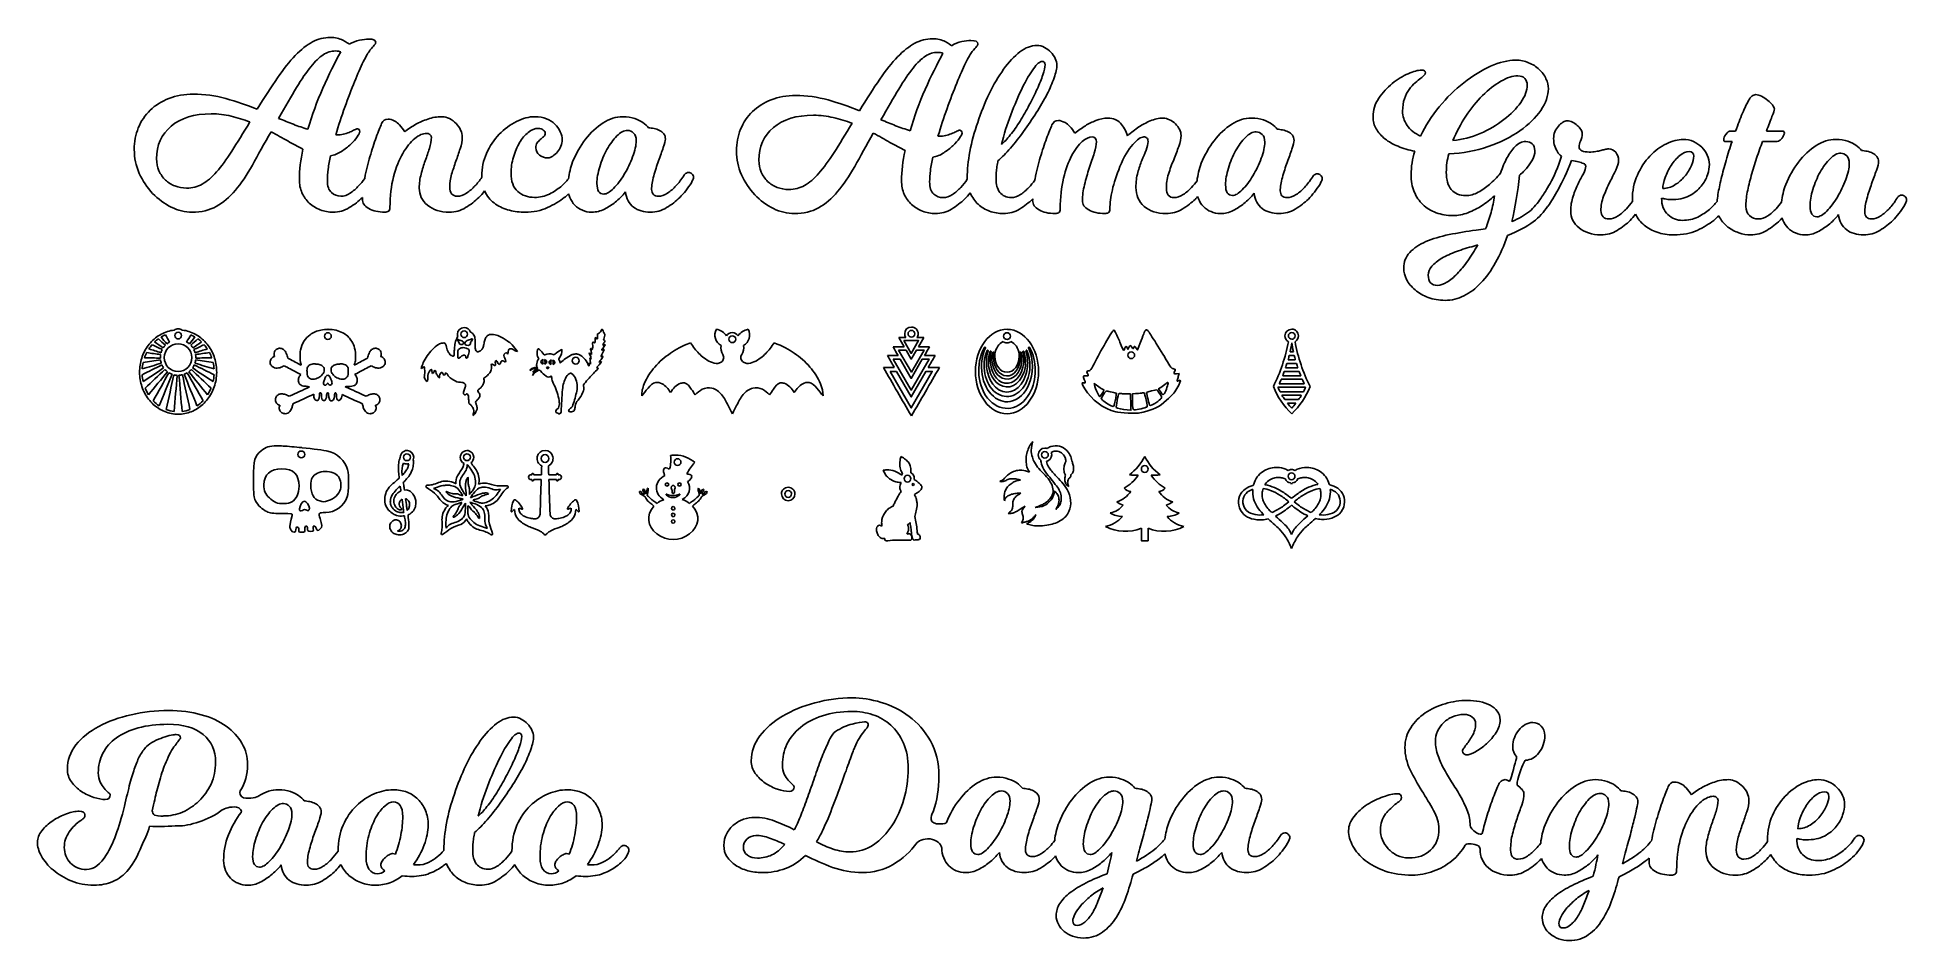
# Model space of a CAD drawing. Extents: x 91 to 611, y 663 to 914.
import ezdxf

# ---------------------------------------------------------------- set-up
doc = ezdxf.new("R2010")
doc.units = 0
doc.layers.add('Layer_1', color=7, linetype='CONTINUOUS')

msp = doc.modelspace()

# ---------------------------------------------------------------- linework, layer by layer
at = {"layer": 'Layer_1', "color": 7}
for points in [[(172.581624, 914.330149), (172.581624, 914.330255)], [(174.89689, 887.276049), (174.103324, 887.276049)], [(342.363707, 886.889624), (341.570142, 886.889624)], [(560.583191, 885.393801), (562.368946, 885.393801)], [(563.361134, 888.304485), (562.038534, 888.304485)], [(570.835966, 885.393801), (574.936986, 885.393801)], [(576.391826, 888.304485), (571.96042, 888.304485)], [(181.511322, 869.814031), (181.52344, 869.826996)], [(367.896081, 869.427025), (367.907723, 869.439143)], [(493.842021, 861.184504), (491.196344, 860.787734)], [(490.600951, 856.355826), (491.659021, 856.686714)], [(130.271274, 833.367106), (130.271271, 833.366921)], [(171.932886, 833.223807), (171.933021, 833.22304)], [(209.81667, 833.728157), (209.816908, 833.728236)], [(248.171217, 833.223437), (248.128566, 833.223331)], [(399.544306, 833.093156), (399.544306, 833.092944)], [(209.509118, 828.145336), (209.508774, 828.143775)], [(211.970751, 830.620357), (211.970831, 830.62086)], [(211.970831, 830.62086), (211.993056, 830.62086)], [(249.001587, 828.943135), (249.001587, 828.985759)], [(332.183587, 828.356183), (329.088329, 828.356183)], [(332.654017, 830.913675), (330.700649, 830.913675)], [(337.599455, 830.913675), (335.710513, 830.913675)], [(339.211273, 828.356183), (336.116517, 828.356183)], [(356.19233, 827.158757), (356.205294, 827.158757), (356.205427, 827.159735)], [(364.560528, 826.92378), (364.560528, 826.922827)], [(366.909184, 828.296069), (366.909237, 828.294826)], [(394.651202, 828.170762), (394.393471, 827.670303), (394.136693, 828.096626)], [(398.043429, 830.078596), (397.014913, 827.489592), (396.6414, 827.989073)], [(440.386416, 826.962594), (439.482889, 826.962594)], [(164.452363, 823.427492), (164.516797, 823.225483)], [(231.78796, 824.812482), (231.816059, 824.812482)], [(233.001552, 822.750132), (233.065026, 822.750132), (233.065026, 822.750132)], [(233.065026, 822.750132), (233.099898, 822.750132)], [(329.432314, 822.63898), (326.380659, 822.63898)], [(330.506868, 825.906244), (327.540964, 825.906244)], [(340.758663, 825.906244), (337.79276, 825.906244)], [(341.983897, 822.63898), (338.86779, 822.63898)], [(437.871548, 821.539953), (441.99728, 821.539953)], [(441.624244, 822.542301), (438.205823, 822.542301)], [(438.618124, 823.760259), (441.231337, 823.760259)], [(440.936776, 824.762131), (438.913161, 824.762131)], [(439.24696, 825.980089), (440.622345, 825.980089)], [(171.87004, 820.510643), (171.87004, 820.511119)], [(385.017527, 818.15389), (385.0252, 818.161563), (385.025332, 818.161167)], [(385.025332, 818.161167), (385.030624, 818.161167)], [(388.492753, 816.104558), (388.492648, 816.104135)], [(388.492648, 816.104135), (388.511169, 816.104135), (388.511169, 816.104135)], [(402.442741, 816.437404), (402.442873, 816.438886)], [(402.442873, 816.438886), (402.452927, 816.435446)], [(403.522268, 815.800842), (402.912324, 816.705348), (403.341558, 816.942732)], [(408.475459, 820.359195), (408.628547, 820.90519), (407.876654, 820.885346)], [(436.103733, 817.119659), (443.784966, 817.119659)], [(443.41193, 818.122035), (436.437531, 818.122035)], [(436.987892, 819.339992), (442.862046, 819.339992)], [(442.469139, 820.321995), (437.420036, 820.321995)], [(167.988489, 815.178965), (167.988489, 815.135838)], [(175.373222, 813.646258), (175.374545, 813.646258)], [(387.436139, 813.456446), (386.911469, 813.964658), (387.611029, 815.089589)], [(392.127127, 815.352108), (392.127127, 815.351262)], [(393.475393, 815.324618), (395.077526, 815.269876), (395.123563, 814.380372)], [(395.197673, 812.106302), (395.226751, 810.721683), (394.199664, 810.813256)], [(395.672945, 813.752383), (395.657334, 815.299298), (396.532286, 815.36129)], [(398.760821, 815.580285), (398.760927, 815.581397)], [(443.195844, 815.901728), (436.692855, 815.901728)], [(437.223345, 814.899856), (442.606246, 814.899856)], [(441.840303, 813.681898), (438.009132, 813.681898)], [(438.755707, 812.699393), (441.113121, 812.699393)], [(236.118559, 809.785771), (236.368538, 809.785771)], [(157.783731, 800.863164), (157.783705, 800.863297)], [(367.90341, 802.031434), (367.902881, 802.031354)], [(193.912365, 799.548131), (193.912362, 799.546411)], [(194.007808, 799.545485), (193.990848, 799.545485)], [(210.670572, 799.546411), (210.670566, 799.548263)], [(268.611901, 798.275325), (268.612314, 798.276251)], [(331.300963, 797.877735), (331.30091, 797.878)], [(228.418822, 792.833996), (228.634993, 792.833996), (228.634993, 792.925016)], [(228.634993, 791.366306), (228.634993, 791.457326), (228.418822, 791.457326)], [(229.169733, 792.925016), (229.169733, 792.833996), (231.297314, 792.833996)], [(231.251805, 791.457326), (229.169733, 791.457326), (229.169733, 791.366306)], [(233.322499, 792.833996), (235.45008, 792.833996), (235.45008, 792.925016)], [(235.45008, 791.366306), (235.45008, 791.457326), (233.368008, 791.457326)], [(235.98482, 792.925016), (235.98482, 792.833996), (236.200991, 792.833996)], [(236.200991, 791.457326), (235.98482, 791.457326), (235.98482, 791.366306)], [(435.696803, 794.862593), (435.696803, 794.863651)], [(192.018092, 789.689797), (192.018097, 789.68993)], [(266.040852, 787.414563), (266.040773, 787.41496)], [(267.912252, 789.847965), (267.956358, 789.847965)], [(267.912252, 789.847198), (267.912252, 789.847965)], [(268.499443, 789.221537), (268.499443, 789.218891)], [(398.138494, 777.994036), (398.138494, 774.491319), (399.975101, 774.491319), (399.975101, 777.994036)], [(124.344785, 704.964957), (125.336974, 708.602823)], [(301.020318, 706.819079), (299.895864, 707.943533)], [(302.47566, 695.905004), (302.078864, 694.978723)], [(396.733581, 685.454083), (397.329, 687.636607)], [(531.884333, 684.752169), (532.479752, 686.935169)], [(196.774562, 684.393552), (196.179151, 684.393552)], [(245.127296, 684.393552), (244.531888, 684.393552)]]:
    msp.add_lwpolyline(points, dxfattribs=at)
for points in [[(174.036966, 910.559647)], [(340.048442, 913.943249)], [(341.503784, 910.173117)], [(370.541759, 907.659228)], [(502.176247, 908.015993)], [(502.837627, 903.649992)], [(139.508987, 893.097048)], [(306.975804, 892.710517)], [(255.26417, 888.466993)], [(430.073078, 888.07996)], [(550.529039, 882.615884)], [(592.597732, 882.152731)], [(126.740474, 831.686285)], [(130.271271, 832.429474)], [(133.800129, 831.674644)], [(171.933021, 832.285594)], [(209.816908, 832.79079)], [(279.958534, 833.223384)], [(334.182014, 833.867486)], [(334.182014, 832.93004)], [(360.763277, 833.22341)], [(360.763277, 832.285885)], [(439.934428, 833.276168)], [(439.934428, 832.338722)], [(121.526155, 826.75778)], [(123.002328, 828.948533)], [(124.776446, 830.579267)], [(130.26449, 829.210153)], [(135.752531, 830.579267)], [(137.538278, 828.948533)], [(139.026561, 826.75778)], [(208.093199, 830.389296)], [(209.999947, 829.234733)], [(222.05922, 827.029428)], [(284.378324, 831.401779)], [(330.63572, 827.453635), (332.67775, 827.453635), (334.139389, 824.938741), (335.600553, 827.453635), (337.685683, 827.453635), (334.160715, 821.349823)], [(332.054259, 830.11868), (334.168467, 830.11868), (334.181961, 830.11868), (334.195455, 830.11868), (336.180811, 830.11868), (334.117455, 826.529259)], [(361.867384, 829.83883)], [(366.176711, 827.450883)], [(395.316366, 826.960081)], [(439.934428, 829.516223)], [(125.383483, 824.74578)], [(125.764274, 823.329199)], [(126.573818, 822.091398)], [(133.966788, 822.091398)], [(134.764219, 823.329199)], [(135.169233, 824.74578)], [(168.158537, 823.597143)], [(175.548115, 823.597196)], [(211.004333, 826.194772)], [(231.78796, 824.812482)], [(232.155202, 824.801369)], [(234.073196, 824.69625)], [(234.414747, 824.669607)], [(240.828122, 825.449573)], [(328.272009, 821.521802), (330.03403, 821.521802), (334.117588, 814.429214), (338.201172, 821.521802), (339.963669, 821.521802), (334.117588, 811.398859)], [(329.152782, 824.938741), (331.022806, 824.938741), (334.117588, 819.566026), (337.212846, 824.938741), (339.08242, 824.938741), (334.117588, 816.341889)], [(437.871548, 821.539953)], [(438.618124, 823.760259)], [(439.24696, 825.980089)], [(127.705048, 821.150565)], [(129.062042, 820.579355)], [(131.478564, 820.590997)], [(132.836039, 821.150565)], [(172.044448, 818.038876)], [(405.474181, 818.469777)], [(436.103733, 817.119659)], [(436.987892, 819.339992)], [(437.223345, 814.899856)], [(438.755707, 812.699393)], [(164.530376, 799.413775)], [(192.947796, 796.067427)], [(193.912362, 798.608965)], [(210.600317, 798.609838)], [(210.694789, 795.66526)], [(233.390763, 797.328085)], [(269.155875, 797.271468)], [(371.313047, 799.288283)], [(399.056546, 797.928879)], [(399.056546, 795.364111)], [(159.071883, 794.452832)], [(171.19664, 793.726603)], [(266.213229, 790.543662)], [(269.683481, 790.543662)], [(333.10119, 792.669009)], [(334.64956, 790.387663)], [(379.213805, 795.232401)], [(436.184669, 792.056683)], [(439.892756, 793.324991)], [(165.375297, 785.523134)], [(193.519461, 786.163003)], [(205.071095, 789.911333)], [(209.197791, 785.111627)], [(211.43747, 785.160549)], [(215.143165, 789.375366)], [(277.331282, 788.181909)], [(300.864372, 787.476291)], [(301.801871, 787.476291)], [(429.117243, 788.745101)], [(431.962046, 789.000636)], [(447.792482, 788.997991)], [(450.65279, 788.745101)], [(226.075069, 783.43623)], [(267.947151, 783.95926)], [(267.947151, 782.126542)], [(267.947151, 780.294274)], [(439.899555, 784.386853)], [(317.755259, 730.830256)], [(488.691186, 730.128316)], [(127.585874, 727.322195)], [(225.01899, 721.038122)], [(190.160127, 701.922033)], [(238.512851, 701.922033)], [(359.228559, 704.966967)], [(390.515919, 704.966967)], [(421.075144, 704.966967)], [(525.666776, 704.26553)], [(588.108277, 704.728207)], [(159.534539, 701.458879)], [(290.966166, 692.59755)], [(387.472995, 678.045609)], [(522.623826, 677.344171)]]:
    msp.add_lwpolyline(points, close=True, dxfattribs=at)
for points in [[(167.620681, 913.073059), (166.077285, 912.235229), (164.489968, 910.978642), (162.858361, 909.302954)], [(172.581624, 914.330255), (170.86183, 914.330255), (169.208183, 913.910916), (167.620681, 913.073059)], [(175.492309, 910.295143), (173.860701, 907.340617), (172.207053, 903.989242), (170.531365, 900.240991)], [(170.597247, 909.501577), (171.699661, 910.207142), (172.84634, 910.559647), (174.036966, 910.559647)], [(176.087701, 913.536107), (175.117579, 914.065275), (173.948622, 914.330149), (172.581624, 914.330149)], [(174.036966, 910.559647), (174.389736, 910.559647), (174.654134, 910.537951), (174.830506, 910.493766)], [(174.830506, 910.493766), (175.05101, 910.44966), (175.271805, 910.383329), (175.492309, 910.295143)], [(177.873456, 912.411653), (177.652978, 912.632157), (177.05785, 913.00694), (176.087701, 913.536107)], [(180.717756, 913.536107), (179.747607, 913.359736), (178.799498, 912.984927), (177.873456, 912.411653)], [(183.231168, 913.866996), (182.52563, 913.866996), (181.687905, 913.756611), (180.717756, 913.536107)], [(181.775826, 907.582975), (182.569577, 909.170477), (183.186983, 910.229023), (183.627965, 910.758191)], [(185.215546, 912.940715), (185.215546, 913.558068), (184.554087, 913.866996), (183.231168, 913.866996)], [(183.627965, 910.758191), (184.201211, 911.41965), (184.598299, 911.882565), (184.818776, 912.147149)], [(184.818776, 912.147149), (185.08336, 912.455839), (185.215546, 912.720211), (185.215546, 912.940715)], [(335.087498, 912.686529), (333.544103, 911.848699), (331.956786, 910.591635), (330.325178, 908.915921)], [(340.048442, 913.943249), (338.328648, 913.943249), (336.675, 913.524386), (335.087498, 912.686529)], [(342.959126, 909.90811), (341.327518, 906.95361), (339.673871, 903.602235), (337.998183, 899.853985)], [(338.064064, 909.114571), (339.166505, 909.820109), (340.313158, 910.173117), (341.503784, 910.173117)], [(343.554519, 913.149683), (342.584396, 913.67885), (341.415466, 913.943249), (340.048442, 913.943249)], [(341.503784, 910.173117), (341.856553, 910.173117), (342.121428, 910.150839), (342.297826, 910.106759)], [(342.297826, 910.106759), (342.518303, 910.062653), (342.738622, 909.996322), (342.959126, 909.90811)], [(345.340273, 912.025255), (345.119796, 912.245733), (344.524668, 912.620516), (343.554519, 913.149683)], [(348.184574, 913.149683), (347.214451, 912.973311), (346.266316, 912.598502), (345.340273, 912.025255)], [(350.697986, 913.480095), (349.992447, 913.480095), (349.154723, 913.370187), (348.184574, 913.149683)], [(349.243146, 907.196551), (350.036897, 908.784053), (350.654277, 909.842096), (351.095258, 910.371264)], [(352.682363, 912.55429), (352.682363, 913.171643), (352.020904, 913.480095), (350.697986, 913.480095)], [(351.095258, 910.371264), (351.668532, 911.032723), (352.065116, 911.495665), (352.285594, 911.760248)], [(352.285594, 911.760248), (352.550177, 912.068912), (352.682363, 912.333786), (352.682363, 912.55429)], [(364.324123, 910.305382), (362.780727, 909.114756), (361.281543, 907.505161), (359.826333, 905.476704)], [(369.086919, 912.091137), (367.499418, 912.091137), (365.911625, 911.496009), (364.324123, 910.305382)], [(371.203562, 911.562102), (370.542103, 911.914871), (369.836564, 912.091137), (369.086919, 912.091137)], [(372.922932, 910.239025), (372.437845, 910.768192), (371.865021, 911.209306), (371.203562, 911.562102)], [(374.180128, 908.45327), (373.871438, 909.114729), (373.4521, 909.709857), (372.922932, 910.239025)], [(162.858361, 909.302954), (161.270859, 907.671346), (159.617211, 905.598836), (157.897417, 903.085292)], [(163.189249, 900.373256), (164.644459, 902.754509), (165.967377, 904.694807), (167.158003, 906.194123)], [(167.158003, 906.194123), (168.392736, 907.693413), (169.538912, 908.796012), (170.597247, 909.501577)], [(179.328798, 902.02664), (180.210735, 904.187388), (181.026181, 906.03958), (181.775826, 907.582975)], [(330.325178, 908.915921), (328.737676, 907.28434), (327.084029, 905.21183), (325.364235, 902.698285)], [(330.656066, 899.986223), (332.111276, 902.367476), (333.434195, 904.3078), (334.624821, 905.807116)], [(334.624821, 905.807116), (335.859553, 907.306406), (337.00573, 908.409006), (338.064064, 909.114571)], [(346.795615, 901.640215), (347.677552, 903.800964), (348.493475, 905.653155), (349.243146, 907.196551)], [(359.826333, 905.476704), (358.371123, 903.492327), (357.025927, 901.221273), (355.791195, 898.663649)], [(364.985423, 900.25123), (366.087837, 902.456112), (367.124582, 904.241945), (368.094731, 905.60897)], [(368.094731, 905.60897), (369.108959, 906.975968), (369.924406, 907.659228), (370.541759, 907.659228)], [(370.541759, 907.659228), (371.070926, 907.659228), (371.335801, 907.350777), (371.335801, 906.733397)], [(371.335801, 906.733397), (371.335801, 906.071938), (371.137284, 905.145604), (370.740408, 903.954978)], [(373.849213, 903.095557), (374.378381, 904.550767), (374.642779, 905.740997), (374.642779, 906.66704)], [(374.642779, 906.66704), (374.642779, 907.240313), (374.488791, 907.835917), (374.180128, 908.45327)], [(475.982626, 905.237574), (475.056583, 905.237574), (473.844075, 904.906844), (472.344759, 904.245385)], [(477.10708, 904.509916), (477.10708, 904.994977), (476.732297, 905.237574), (475.982626, 905.237574)], [(476.71031, 903.71635), (476.974894, 903.936828), (477.10708, 904.201226), (477.10708, 904.509916)], [(495.231006, 906.296146), (492.717461, 905.193706), (490.226089, 903.672244), (487.75665, 901.731973)], [(502.176326, 908.015993), (500.059657, 908.015993), (497.74455, 907.442667), (495.231006, 906.296146)], [(505.814113, 907.288335), (504.711673, 907.773396), (503.499165, 908.015993), (502.176247, 908.015993)], [(508.724772, 905.436223), (507.931021, 906.229974), (506.960634, 906.847353), (505.814113, 907.288335)], [(510.642791, 902.856427), (510.20181, 903.826576), (509.562629, 904.686552), (508.724772, 905.436223)], [(157.897417, 903.085292), (156.177624, 900.571747), (154.303657, 897.661036), (152.275174, 894.35374)], [(158.228306, 891.840328), (160.124497, 895.147624), (161.778145, 897.992004), (163.189249, 900.373256)], [(170.531365, 900.240991), (168.899758, 896.53682), (167.510508, 892.722529), (166.363961, 888.797881)], [(176.616736, 894.949054), (177.542779, 897.506678), (178.446835, 899.865864), (179.328798, 902.02664)], [(325.364235, 902.698285), (323.644441, 900.184741), (321.770475, 897.274506), (319.741991, 893.96721)], [(325.695123, 891.453798), (327.591315, 894.761093), (329.244962, 897.604997), (330.656066, 899.986223)], [(337.998183, 899.853985), (336.366575, 896.149814), (334.977326, 892.335523), (333.830779, 888.410874)], [(344.083554, 894.562629), (345.009597, 897.120253), (345.913679, 899.47944), (346.795615, 901.640215)], [(361.810711, 892.842756), (362.869045, 895.576805), (363.927089, 898.046376), (364.985423, 900.25123)], [(369.152801, 899.986223), (368.535448, 898.57512), (367.807631, 897.098214), (366.9698, 895.554818)], [(370.740408, 903.954978), (370.343533, 902.764378), (369.81426, 901.441433), (369.152801, 899.986223)], [(371.864836, 898.465), (372.702693, 900.140714), (373.364152, 901.684427), (373.849213, 903.095557)], [(467.912877, 901.53335), (466.457667, 900.386803), (465.200578, 899.019832), (464.14227, 897.43233)], [(472.344759, 904.245385), (470.84547, 903.583926), (469.368061, 902.67987), (467.912877, 901.53335)], [(471.286213, 897.300065), (471.638982, 898.314319), (472.080123, 899.174296), (472.60929, 899.879861)], [(472.60929, 899.879861), (473.138457, 900.629506), (473.689506, 901.246912), (474.262779, 901.731973)], [(474.262779, 901.731973), (474.880132, 902.217034), (475.409405, 902.635896), (475.850387, 902.988692)], [(475.850387, 902.988692), (476.203156, 903.253276), (476.489806, 903.495873), (476.71031, 903.71635)], [(487.75665, 901.731973), (485.331292, 899.835808), (483.060238, 897.608807), (480.943569, 895.051183)], [(492.982098, 898.159988), (494.657785, 899.835702), (496.355513, 901.15862), (498.075306, 902.128742)], [(498.075306, 902.128742), (499.7951, 903.142997), (501.382417, 903.649992), (502.837627, 903.649992)], [(502.837627, 903.649992), (503.675457, 903.649992), (504.315141, 903.407369), (504.756096, 902.922308)], [(505.417397, 901.070672), (505.417397, 899.571383), (504.822269, 897.961788), (503.631669, 896.241995)], [(504.756096, 902.922308), (505.197078, 902.437247), (505.417397, 901.820344), (505.417397, 901.070672)], [(509.187925, 894.058994), (510.599029, 896.131557), (511.304568, 898.138213), (511.304568, 900.078484)], [(511.304568, 900.078484), (511.304568, 901.004527), (511.083746, 901.930384), (510.642791, 902.856427)], [(122.50952, 894.089236), (121.098408, 892.722212), (119.995814, 891.090842), (119.202063, 889.194651)], [(127.734983, 897.39669), (125.70651, 896.60294), (123.96473, 895.50034), (122.50952, 894.089236)], [(134.548043, 898.587502), (132.034502, 898.587502), (129.763456, 898.190441), (127.734983, 897.39669)], [(143.543628, 897.330306), (140.589115, 898.168163), (137.590753, 898.587502), (134.548043, 898.587502)], [(152.275174, 894.35374), (149.408862, 895.500261), (146.498143, 896.492449), (143.543628, 897.330306)], [(174.103324, 887.276049), (174.852995, 889.833699), (175.690694, 892.391403), (176.616736, 894.949054)], [(295.201806, 897.009658), (293.173322, 896.215933), (291.431542, 895.11381), (289.976332, 893.702706)], [(302.014861, 898.200496), (299.501316, 898.200496), (297.230263, 897.803408), (295.201806, 897.009658)], [(311.01044, 896.943776), (308.05594, 897.781633), (305.057573, 898.200496), (302.014861, 898.200496)], [(319.741991, 893.96721), (316.875677, 895.113757), (313.964966, 896.105946), (311.01044, 896.943776)], [(341.570142, 886.889624), (342.319813, 889.447275), (343.157511, 892.004979), (344.083554, 894.562629)], [(355.791195, 898.663649), (354.600568, 896.105999), (353.542525, 893.460162), (352.616482, 890.72614)], [(366.9698, 895.554818), (366.131943, 894.011422), (365.272444, 892.511736), (364.39048, 891.056526)], [(368.88827, 893.371818), (370.034817, 895.135691), (371.027005, 896.833418), (371.864836, 898.465)], [(464.14227, 897.43233), (463.083935, 895.844828), (462.555138, 894.125325), (462.555138, 892.27324)], [(470.757178, 893.794464), (470.757178, 895.161488), (470.933444, 896.329942), (471.286213, 897.300065)], [(480.943569, 895.051183), (478.8269, 892.493532), (477.106921, 889.781365), (475.784003, 886.915024)], [(488.352043, 892.471387), (489.807253, 894.632162), (491.35049, 896.528406), (492.982098, 898.159988)], [(503.631669, 896.241995), (502.441042, 894.566307), (500.875501, 892.978514), (498.93523, 891.479198)], [(503.367059, 888.370367), (505.836497, 890.134266), (507.776821, 892.030511), (509.187925, 894.058994)], [(567.197624, 897.167799), (566.580244, 896.109465), (565.941063, 894.808824), (565.279604, 893.265429)], [(567.925281, 898.027749), (567.616618, 897.807245), (567.373995, 897.520595), (567.197624, 897.167799)], [(568.983854, 898.424519), (568.586979, 898.424519), (568.233971, 898.292333), (567.925281, 898.027749)], [(570.571435, 897.961365), (569.998188, 898.270055), (569.468915, 898.424519), (568.983854, 898.424519)], [(572.290832, 896.836911), (571.761665, 897.277892), (571.188815, 897.652675), (570.571435, 897.961365)], [(573.613909, 895.580218), (573.261113, 896.021173), (572.819999, 896.440035), (572.290832, 896.836911)], [(573.481644, 892.339121), (573.922625, 893.441562), (574.142944, 894.147074), (574.142944, 894.455764)], [(574.142944, 894.455764), (574.142944, 894.764454), (573.966678, 895.139236), (573.613909, 895.580218)], [(119.202063, 889.194651), (118.45241, 887.342565), (118.077614, 885.33591), (118.077614, 883.175161)], [(124.295266, 880.595841), (124.295266, 884.388198), (125.639978, 887.408843), (128.329907, 889.657804)], [(128.329907, 889.657804), (131.019839, 891.950871), (134.746486, 893.097048), (139.508987, 893.097048)], [(139.508987, 893.097048), (141.405168, 893.097048), (143.235078, 892.876702), (144.998968, 892.435747)], [(144.998968, 892.435747), (146.806955, 892.038872), (148.548735, 891.509599), (150.224431, 890.84814)], [(150.224431, 890.84814), (148.372345, 887.761322), (146.69642, 885.04963), (145.197114, 882.712484)], [(162.329326, 890.186839), (161.006407, 890.716006), (159.639436, 891.267055), (158.228306, 891.840328)], [(166.363961, 888.797881), (165.041043, 889.194756), (163.69635, 889.657672), (162.329326, 890.186839)], [(180.188721, 888.93004), (179.968244, 888.93004), (179.681567, 888.841908), (179.328798, 888.66551)], [(180.585491, 888.731391), (180.453199, 888.863683), (180.321013, 888.93004), (180.188721, 888.93004)], [(186.869035, 890.38488), (186.472159, 889.458837), (185.965164, 888.180475), (185.347811, 886.548867)], [(188.655265, 891.642076), (187.817408, 891.642076), (187.221804, 891.222737), (186.869035, 890.38488)], [(190.573285, 891.046657), (189.779534, 891.443532), (189.140327, 891.642076), (188.655265, 891.642076)], [(193.28532, 888.070091), (192.271092, 889.657593), (191.367036, 890.649781), (190.573285, 891.046657)], [(196.394152, 890.186733), (195.247631, 889.56938), (194.211363, 888.863842), (193.28532, 888.070091)], [(199.701606, 891.642076), (198.466873, 891.201094), (197.364274, 890.715901), (196.394152, 890.186733)], [(203.67036, 892.303376), (202.259257, 892.303376), (200.936338, 892.083057), (199.701606, 891.642076)], [(205.720619, 891.774341), (205.05916, 892.12711), (204.375926, 892.303376), (203.67036, 892.303376)], [(207.572731, 890.38488), (207.043564, 890.958153), (206.426184, 891.421545), (205.720619, 891.774341)], [(208.829927, 888.599126), (208.521263, 889.260585), (208.101898, 889.855713), (207.572731, 890.38488)], [(224.374057, 890.980299), (222.610183, 890.098336), (221.000589, 888.90763), (219.545379, 887.408314)], [(229.533623, 892.303376), (227.857935, 892.303376), (226.137956, 891.862236), (224.374057, 890.980299)], [(227.615153, 887.937852), (228.541196, 888.687497), (229.489305, 889.062279), (230.459454, 889.062279)], [(232.708336, 891.707957), (231.782319, 892.104832), (230.724249, 892.303376), (229.533623, 892.303376)], [(230.459454, 889.062279), (230.988621, 889.062279), (231.429762, 888.907815), (231.782531, 888.599126)], [(235.023628, 890.252615), (234.406248, 890.869994), (233.634378, 891.355188), (232.708336, 891.707957)], [(236.544851, 888.135999), (236.192055, 888.929749), (235.685087, 889.635262), (235.023628, 890.252615)], [(248.451115, 890.583503), (246.643109, 889.436983), (245.011739, 887.915521), (243.556529, 886.019356)], [(253.875212, 892.303376), (252.067206, 892.303376), (250.259094, 891.73005), (248.451115, 890.583503)], [(257.248547, 891.774341), (256.322505, 892.12711), (255.19813, 892.303376), (253.875212, 892.303376)], [(259.497429, 890.715768), (258.924182, 891.112644), (258.17459, 891.465651), (257.248547, 891.774341)], [(261.085037, 889.194545), (260.688161, 889.723712), (260.158888, 890.230707), (259.497429, 890.715768)], [(262.60626, 888.995922), (262.077093, 889.128214), (261.570098, 889.194545), (261.085037, 889.194545)], [(264.127987, 888.466887), (263.687005, 888.73147), (263.179534, 888.90771), (262.60626, 888.995922)], [(289.976332, 893.702706), (288.565228, 892.335682), (287.462629, 890.703836), (286.668878, 888.807644)], [(291.762086, 880.208835), (291.762086, 884.001191), (293.107282, 887.021837), (295.797225, 889.270798)], [(295.797225, 889.270798), (298.487141, 891.563838), (302.213299, 892.710517), (306.975804, 892.710517)], [(306.975804, 892.710517), (308.871996, 892.710517), (310.701909, 892.489696), (312.465782, 892.048714)], [(312.465782, 892.048714), (314.273762, 891.651839), (316.015542, 891.123068), (317.691256, 890.461609)], [(317.691256, 890.461609), (315.839171, 887.374818), (314.163721, 884.662624), (312.664432, 882.325477)], [(329.796143, 889.799833), (328.473225, 890.329), (327.106254, 890.880525), (325.695123, 891.453798)], [(333.830779, 888.410874), (332.507861, 888.80775), (331.163167, 889.270665), (329.796143, 889.799833)], [(352.616482, 890.72614), (351.690439, 888.036198), (350.962649, 885.346282), (350.433482, 882.656366)], [(359.230914, 884.574359), (359.892373, 887.352487), (360.752376, 890.108734), (361.810711, 892.842756)], [(364.39048, 891.056526), (363.508544, 889.645422), (362.604488, 888.367059), (361.678445, 887.220539)], [(365.382669, 888.212728), (366.617402, 889.888415), (367.785856, 891.607918), (368.88827, 893.371818)], [(373.253821, 889.998456), (372.856945, 889.072413), (372.34995, 887.815826), (371.732597, 886.22835)], [(375.039549, 891.255175), (374.201718, 891.255175), (373.60659, 890.836313), (373.253821, 889.998456)], [(376.958045, 890.659756), (376.164294, 891.056631), (375.524636, 891.255175), (375.039549, 891.255175)], [(379.670106, 887.68319), (378.655851, 889.270692), (377.751795, 890.262881), (376.958045, 890.659756)], [(382.580288, 889.799833), (381.56606, 889.18248), (380.596149, 888.476941), (379.670106, 887.68319)], [(385.490973, 891.255175), (384.432638, 890.814193), (383.462225, 890.329), (382.580288, 889.799833)], [(388.864308, 891.916475), (387.717788, 891.916475), (386.593413, 891.69613), (385.490973, 891.255175)], [(392.304028, 890.527491), (391.466171, 891.453533), (390.319518, 891.916475), (388.864308, 891.916475)], [(394.288405, 887.02189), (393.803344, 888.43302), (393.141885, 889.601448), (392.304028, 890.527491)], [(397.463118, 889.469421), (396.360677, 888.719776), (395.302634, 887.903853), (394.288405, 887.02189)], [(400.571949, 891.12291), (399.425429, 890.637848), (398.389161, 890.086774), (397.463118, 889.469421)], [(404.210292, 891.916475), (402.975559, 891.916475), (401.762576, 891.652077), (400.571949, 891.12291)], [(405.930165, 891.453798), (405.356891, 891.762488), (404.783565, 891.916475), (404.210292, 891.916475)], [(407.583627, 890.329344), (407.098566, 890.814432), (406.547518, 891.189214), (405.930165, 891.453798)], [(408.708081, 888.807644), (408.443498, 889.380917), (408.068715, 889.888389), (407.583627, 890.329344)], [(423.260023, 890.197105), (421.452043, 889.050558), (419.820673, 887.529097), (418.365463, 885.632931)], [(428.68412, 891.916475), (426.87614, 891.916475), (425.068002, 891.343625), (423.260023, 890.197105)], [(432.057455, 891.38744), (431.131412, 891.74021), (430.007038, 891.916475), (428.68412, 891.916475)], [(434.306363, 890.329344), (433.73309, 890.726219), (432.983498, 891.078751), (432.057455, 891.38744)], [(435.893971, 888.807644), (435.497095, 889.336811), (434.967822, 889.844283), (434.306363, 890.329344)], [(462.555138, 892.27324), (462.555138, 891.038507), (462.841814, 889.913657), (463.415061, 888.899402)], [(463.415061, 888.899402), (464.032441, 887.885173), (464.847888, 886.959316), (465.862116, 886.121485)], [(472.013871, 889.89159), (471.17604, 891.126323), (470.757178, 892.427439), (470.757178, 893.794464)], [(475.784003, 886.915024), (474.108315, 887.664696), (472.851728, 888.656884), (472.013871, 889.89159)], [(484.780084, 885.658331), (485.706101, 888.039584), (486.896833, 890.310611), (488.352043, 892.471387)], [(498.93523, 891.479198), (496.994959, 889.979882), (494.790236, 888.701043), (492.320798, 887.642709)], [(514.082511, 889.693444), (513.685635, 889.252489), (513.354906, 888.723215), (513.090322, 888.105862)], [(515.339204, 890.75154), (514.898249, 890.486956), (514.479386, 890.134425), (514.082511, 889.693444)], [(516.595923, 891.148786), (516.199048, 891.148786), (515.780185, 891.016124), (515.339204, 890.75154)], [(517.985358, 890.75154), (517.500296, 891.016124), (517.036878, 891.148786), (516.595923, 891.148786)], [(519.307958, 889.89159), (518.911083, 890.244386), (518.470445, 890.531036), (517.985358, 890.75154)], [(520.300147, 888.767163), (520.035563, 889.208118), (519.704834, 889.582927), (519.307958, 889.89159)], [(565.279604, 893.265429), (564.662251, 891.766113), (564.022593, 890.112465), (563.361134, 888.304485)], [(571.96042, 888.304485), (572.577773, 889.936093), (573.084768, 891.280787), (573.481644, 892.339121)], [(150.952099, 878.875994), (152.495493, 881.654123), (154.215022, 884.740597), (156.111187, 888.136104)], [(156.111187, 888.136104), (157.742795, 887.254141), (159.286508, 886.394641), (160.741718, 885.556784)], [(160.741718, 885.556784), (162.196928, 884.718954), (163.607979, 883.968859), (164.975003, 883.3074)], [(176.616736, 887.541056), (176.087569, 887.364684), (175.514243, 887.276049), (174.89689, 887.276049)], [(175.690455, 882.645994), (176.660578, 883.263373), (177.52058, 883.924832), (178.270225, 884.630371)], [(178.13796, 888.070091), (177.697005, 887.893719), (177.19001, 887.717454), (176.616736, 887.541056)], [(179.328798, 888.66551), (179.020108, 888.489112), (178.623048, 888.290595), (178.13796, 888.070091)], [(178.270225, 884.630371), (179.019897, 885.335936), (179.615501, 886.019673), (180.056456, 886.681132)], [(180.056456, 886.681132), (180.541544, 887.342592), (180.783638, 887.827309), (180.783638, 888.135999)], [(180.783638, 888.135999), (180.783638, 888.400582), (180.717783, 888.599099), (180.585491, 888.731391)], [(185.347811, 886.548867), (184.774538, 884.917286), (184.201211, 883.130949), (183.627965, 881.190678)], [(192.756285, 882.116959), (193.81462, 883.924965), (194.917219, 885.291936), (196.06374, 886.217979)], [(196.06374, 886.217979), (197.254366, 887.188128), (198.356489, 887.673321), (199.370718, 887.673321)], [(199.370718, 887.673321), (199.723487, 887.673321), (200.032441, 887.56291), (200.297025, 887.342433)], [(200.693795, 886.614748), (200.693795, 885.60052), (200.517529, 884.542), (200.16476, 883.43956)], [(200.297025, 887.342433), (200.561609, 887.166035), (200.693795, 886.923438), (200.693795, 886.614748)], [(208.697185, 883.373678), (209.09406, 884.520198), (209.292604, 885.60052), (209.292604, 886.614748)], [(209.292604, 886.614748), (209.292604, 887.276208), (209.138616, 887.937667), (208.829927, 888.599126)], [(219.545379, 887.408314), (218.134275, 885.908998), (216.965821, 884.145442), (216.039778, 882.116959)], [(223.514133, 881.058413), (223.955115, 882.557702), (224.528441, 883.902898), (225.23398, 885.093525)], [(225.23398, 885.093525), (225.939545, 886.284151), (226.73319, 887.232287), (227.615153, 887.937852)], [(230.128566, 885.027167), (229.863982, 884.674371), (229.73177, 884.211456), (229.73177, 883.638182)], [(229.73177, 883.638182), (229.73177, 882.888538), (230.062499, 882.227079), (230.723958, 881.653805)], [(230.988489, 885.953475), (230.679799, 885.688891), (230.393149, 885.379937), (230.128566, 885.027167)], [(231.914796, 886.747014), (231.650213, 886.526536), (231.341258, 886.262138), (230.988489, 885.953475)], [(231.782531, 888.599126), (232.179406, 888.334542), (232.377447, 888.02609), (232.377447, 887.673321)], [(232.377447, 887.673321), (232.377447, 887.320552), (232.22346, 887.011597), (231.914796, 886.747014)], [(235.751285, 882.513755), (236.148161, 882.998816), (236.456613, 883.528089), (236.67709, 884.101336)], [(237.073886, 885.88709), (237.073886, 886.636735), (236.897621, 887.386327), (236.544851, 888.135999)], [(236.67709, 884.101336), (236.941674, 884.718716), (237.073886, 885.313817), (237.073886, 885.88709)], [(243.556529, 886.019356), (242.101319, 884.16727), (240.910614, 882.072959), (239.984571, 879.735812)], [(249.509661, 883.175161), (250.347518, 884.674451), (251.273376, 885.931514), (252.287604, 886.945769)], [(252.287604, 886.945769), (253.301833, 887.959997), (254.294021, 888.466993), (255.26417, 888.466993)], [(255.26417, 888.466993), (255.925629, 888.466993), (256.476678, 888.224396), (256.917659, 887.739308)], [(257.645317, 885.622666), (257.645317, 884.343853), (257.314588, 882.84467), (256.653128, 881.124876)], [(256.917659, 887.739308), (257.40272, 887.298353), (257.645317, 886.592814), (257.645317, 885.622666)], [(263.86298, 880.000343), (264.348041, 881.36734), (264.789181, 882.602126), (265.186057, 883.704567)], [(265.318322, 887.541056), (265.009632, 887.937931), (264.613048, 888.246383), (264.127987, 888.466887)], [(265.186057, 883.704567), (265.582932, 884.807007), (265.781481, 885.600652), (265.781481, 886.085713)], [(265.781481, 886.085713), (265.781481, 886.658987), (265.626985, 887.14418), (265.318322, 887.541056)], [(286.668878, 888.807644), (285.919233, 886.955559), (285.544424, 884.94938), (285.544424, 882.788631)], [(318.418914, 878.488988), (319.96231, 881.26709), (321.682315, 884.354066), (323.578507, 887.749574)], [(323.578507, 887.749574), (325.210088, 886.867611), (326.753325, 886.007635), (328.208535, 885.169778)], [(328.208535, 885.169778), (329.663745, 884.331921), (331.074796, 883.582329), (332.441821, 882.92087)], [(344.083554, 887.154155), (343.554387, 886.977757), (342.98106, 886.889624), (342.363707, 886.889624)], [(343.157749, 882.259596), (344.127898, 882.876949), (344.987398, 883.538408), (345.737043, 884.243973)], [(345.604804, 887.68319), (345.163822, 887.506792), (344.656827, 887.330553), (344.083554, 887.154155)], [(346.795615, 888.278609), (346.486926, 888.102211), (346.089865, 887.903668), (345.604804, 887.68319)], [(345.737043, 884.243973), (346.486714, 884.949512), (347.082318, 885.632773), (347.523273, 886.294232)], [(347.655539, 888.543113), (347.435061, 888.543113), (347.148385, 888.454981), (346.795615, 888.278609)], [(347.523273, 886.294232), (348.008361, 886.955691), (348.250958, 887.440884), (348.250958, 887.749574)], [(348.052308, 888.344967), (347.920017, 888.477258), (347.787831, 888.543113), (347.655539, 888.543113)], [(348.250958, 887.749574), (348.250958, 888.014158), (348.1846, 888.212675), (348.052308, 888.344967)], [(361.678445, 887.220539), (360.796509, 886.073992), (359.980559, 885.191738), (359.230914, 884.574359)], [(361.744327, 883.58217), (362.979059, 885.03738), (364.192043, 886.58112), (365.382669, 888.212728)], [(371.732597, 886.22835), (371.159324, 884.640849), (370.585997, 882.898565), (370.012724, 881.0024)], [(378.743799, 881.465554), (379.669842, 883.185348), (380.640229, 884.486464), (381.654484, 885.368401)], [(381.654484, 885.368401), (382.712818, 886.250364), (383.638649, 886.691001), (384.4324, 886.691001)], [(384.4324, 886.691001), (385.226151, 886.691001), (385.623238, 886.228086), (385.623238, 885.302043)], [(385.623238, 885.302043), (385.623238, 884.508292), (385.424695, 883.472024), (385.027819, 882.193212)], [(392.171763, 878.42308), (393.274203, 881.157129), (394.464433, 883.207361), (395.743271, 884.574359)], [(395.743271, 884.574359), (397.022083, 885.985489), (398.03655, 886.691001), (398.786195, 886.691001)], [(398.786195, 886.691001), (399.138991, 886.691001), (399.425641, 886.581093), (399.646118, 886.360589)], [(399.977033, 885.434309), (399.977033, 884.684637), (399.800264, 883.868714), (399.447495, 882.986778)], [(399.646118, 886.360589), (399.866622, 886.184218), (399.977033, 885.875264), (399.977033, 885.434309)], [(407.1205, 880.3411), (407.649667, 881.664018), (408.112583, 882.898803), (408.509458, 884.045324)], [(408.509458, 884.045324), (408.95044, 885.191871), (409.171235, 886.205834), (409.171235, 887.087771)], [(409.171235, 887.087771), (409.171235, 887.661044), (409.016771, 888.234371), (408.708081, 888.807644)], [(418.365463, 885.632931), (416.910253, 883.780846), (415.719521, 881.686058), (414.793478, 879.348911)], [(424.318595, 882.788631), (425.156426, 884.287921), (426.082283, 885.544508), (427.096512, 886.558736)], [(427.096512, 886.558736), (428.110767, 887.572991), (429.102955, 888.07996), (430.073078, 888.07996)], [(430.073078, 888.07996), (430.734537, 888.07996), (431.286088, 887.837866), (431.72707, 887.352778)], [(432.454251, 885.236162), (432.454251, 883.957323), (432.123522, 882.457663), (431.462063, 880.73787)], [(431.72707, 887.352778), (432.212131, 886.911823), (432.454251, 886.206284), (432.454251, 885.236162)], [(437.415194, 888.609497), (436.886027, 888.741789), (436.379032, 888.807644), (435.893971, 888.807644)], [(438.936894, 888.07996), (438.495913, 888.344543), (437.988441, 888.521312), (437.415194, 888.609497)], [(440.12723, 887.154155), (439.81854, 887.551031), (439.421956, 887.859482), (438.936894, 888.07996)], [(439.994964, 883.317666), (440.39184, 884.42008), (440.590383, 885.213752), (440.590383, 885.698813)], [(440.590383, 885.698813), (440.590383, 886.272086), (440.435919, 886.75728), (440.12723, 887.154155)], [(465.862116, 886.121485), (466.876345, 885.327734), (468.089355, 884.643997), (469.500459, 884.070724)], [(469.500459, 884.070724), (470.911563, 883.49745), (472.454826, 883.034535), (474.130514, 882.681766)], [(483.589167, 881.954081), (487.557922, 882.130479), (491.218225, 882.814216), (494.569626, 884.004842)], [(492.320798, 887.642709), (489.851359, 886.584374), (487.337709, 885.922915), (484.780084, 885.658331)], [(494.569626, 884.004842), (497.965107, 885.195469), (500.89762, 886.650573), (503.367059, 888.370367)], [(502.043982, 884.004842), (501.206125, 883.0788), (500.478334, 882.064333), (499.860981, 880.961893)], [(505.020548, 885.393801), (503.918107, 885.393801), (502.925918, 884.930885), (502.043982, 884.004842)], [(506.806302, 884.7325), (506.36532, 885.173482), (505.770192, 885.393801), (505.020548, 885.393801)], [(507.53396, 882.814031), (507.53396, 883.695968), (507.291363, 884.335625), (506.806302, 884.7325)], [(513.090322, 888.105862), (512.869818, 887.532589), (512.759434, 886.915183), (512.759434, 886.253724)], [(512.759434, 886.253724), (512.759434, 885.415893), (512.869818, 884.688077), (513.090322, 884.070724)], [(513.090322, 884.070724), (513.3108, 883.453371), (513.553396, 882.946376), (513.81798, 882.5495)], [(519.836993, 883.872577), (519.836993, 884.401744), (519.969682, 884.952793), (520.234266, 885.526066)], [(520.631035, 882.814031), (520.101868, 883.034508), (519.836993, 883.387516), (519.836993, 883.872577)], [(520.234266, 885.526066), (520.542955, 886.099339), (520.696943, 886.82713), (520.696943, 887.709066)], [(520.696943, 887.709066), (520.696943, 888.017756), (520.564731, 888.370287), (520.300147, 888.767163)], [(544.112754, 884.798408), (542.481172, 884.004657), (540.959711, 882.858481), (539.548607, 881.359165)], [(548.809193, 885.98922), (547.353983, 885.98922), (545.788441, 885.592159), (544.112754, 884.798408)], [(551.653493, 885.393801), (550.771557, 885.790676), (549.823421, 885.98922), (548.809193, 885.98922)], [(553.968759, 883.80622), (553.3073, 884.467679), (552.53543, 884.996925), (551.653493, 885.393801)], [(555.489983, 881.623696), (555.137213, 882.461526), (554.630218, 883.18884), (553.968759, 883.80622)], [(560.649549, 887.378178), (560.252673, 886.804931), (560.054156, 886.341989), (560.054156, 885.98922)], [(560.054156, 885.98922), (560.054156, 885.592344), (560.230422, 885.393801), (560.583191, 885.393801)], [(562.038534, 888.304485), (561.553446, 888.304485), (561.09053, 887.995558), (560.649549, 887.378178)], [(562.368946, 885.393801), (561.795672, 883.674007), (561.244624, 881.932227), (560.715457, 880.168353)], [(569.182001, 880.763746), (569.755248, 882.395354), (570.306799, 883.938591), (570.835966, 885.393801)], [(574.936986, 885.393801), (575.157464, 885.393801), (575.377782, 885.481934), (575.598286, 885.658331)], [(575.598286, 885.658331), (575.818764, 885.834703), (576.017307, 886.033246), (576.193679, 886.253724)], [(576.193679, 886.253724), (576.414183, 886.518308), (576.590422, 886.782706), (576.722714, 887.04729)], [(576.921363, 887.709066), (576.921363, 888.105942), (576.744621, 888.304485), (576.391826, 888.304485)], [(576.722714, 887.04729), (576.855006, 887.311873), (576.921363, 887.532695), (576.921363, 887.709066)], [(585.784677, 884.269347), (583.976698, 883.122826), (582.345328, 881.601365), (580.890118, 879.7052)], [(591.208774, 885.98922), (589.400795, 885.98922), (587.592656, 885.415893), (585.784677, 884.269347)], [(594.58211, 885.460185), (593.656067, 885.812954), (592.531692, 885.98922), (591.208774, 885.98922)], [(596.831018, 884.401612), (596.257744, 884.798488), (595.508152, 885.151495), (594.58211, 885.460185)], [(598.418625, 882.880388), (598.02175, 883.409556), (597.492477, 883.916551), (596.831018, 884.401612)], [(118.077614, 883.175161), (118.077614, 880.882094), (118.54054, 878.677398), (119.466583, 876.560729)], [(124.956564, 877.288387), (124.51559, 878.302615), (124.295266, 879.405215), (124.295266, 880.595841)], [(145.197114, 882.712484), (143.741907, 880.419417), (142.330856, 878.500894), (140.963842, 876.957498)], [(146.189303, 871.86429), (147.8209, 873.804561), (149.408696, 876.141972), (150.952099, 878.875994)], [(164.975003, 883.3074), (164.313544, 880.308794), (163.982815, 877.50897), (163.982815, 874.90724)], [(171.986205, 877.751435), (172.162603, 878.942061), (172.383398, 880.17637), (172.647982, 881.455182)], [(172.647982, 881.455182), (173.706316, 881.63158), (174.720307, 882.028641), (175.690455, 882.645994)], [(183.627965, 881.190678), (183.054691, 879.294486), (182.569974, 877.310109), (182.173099, 875.237546)], [(190.176489, 875.634792), (190.882054, 878.192443), (191.742057, 880.353086), (192.756285, 882.116959)], [(198.973921, 880.066224), (198.577046, 878.875598), (198.202263, 877.640812), (197.849494, 876.361974)], [(200.16476, 883.43956), (199.811964, 882.381225), (199.414903, 881.25685), (198.973921, 880.066224)], [(206.316038, 876.296092), (206.712914, 877.530825), (207.109974, 878.743332), (207.50685, 879.933959)], [(207.50685, 879.933959), (207.947831, 881.124585), (208.344416, 882.271238), (208.697185, 883.373678)], [(216.039778, 882.116959), (215.157815, 880.132582), (214.716701, 878.037793), (214.716701, 875.832939)], [(222.852833, 876.626981), (222.852833, 878.126297), (223.073152, 879.603203), (223.514133, 881.058413)], [(230.723958, 881.653805), (231.429523, 881.124638), (232.223195, 880.860266), (233.105132, 880.860266)], [(233.105132, 880.860266), (233.546087, 880.860266), (233.987227, 881.014254), (234.428209, 881.322917)], [(234.428209, 881.322917), (234.91327, 881.631607), (235.35441, 882.028667), (235.751285, 882.513755)], [(239.984571, 879.735812), (239.397513, 878.180113), (239.010374, 876.614148), (238.814079, 875.038897)], [(247.525284, 878.412841), (248.054451, 880.132634), (248.71591, 881.719951), (249.509661, 883.175161)], [(256.653128, 881.124876), (256.035775, 879.449188), (255.264382, 877.839594), (254.338339, 876.296198)], [(262.540379, 875.832939), (262.937254, 877.288149), (263.377918, 878.677424), (263.86298, 880.000343)], [(285.544424, 882.788631), (285.544424, 880.495564), (286.007366, 878.290365), (286.933408, 876.173696)], [(292.423387, 876.90138), (291.982405, 877.915609), (291.762086, 879.018208), (291.762086, 880.208835)], [(312.664432, 882.325477), (311.209222, 880.03241), (309.798171, 878.114364), (308.431147, 876.570968)], [(313.65662, 871.47776), (315.288202, 873.418057), (316.875519, 875.754939), (318.418914, 878.488988)], [(332.441821, 882.92087), (331.780362, 879.922264), (331.449632, 877.121964), (331.449632, 874.520233)], [(339.453525, 877.364534), (339.629897, 878.55516), (339.850216, 879.789946), (340.114799, 881.068758)], [(340.114799, 881.068758), (341.173134, 881.245156), (342.1876, 881.642216), (343.157749, 882.259596)], [(350.433482, 882.656366), (349.948394, 879.966423), (349.705797, 877.51913), (349.705797, 875.314275)], [(357.974195, 878.42308), (358.062407, 878.996354), (358.15054, 879.547402), (358.238726, 880.076569)], [(358.238726, 880.076569), (359.341166, 881.002612), (360.509594, 882.171066), (361.744327, 883.58217)], [(370.012724, 881.0024), (369.439477, 879.106209), (368.954257, 877.121831), (368.557382, 875.049268)], [(376.494891, 875.181507), (377.11227, 877.695052), (377.861862, 879.78984), (378.743799, 881.465554)], [(385.027819, 882.193212), (384.630944, 880.9144), (384.168028, 879.525124), (383.638861, 878.025834)], [(398.25716, 880.142451), (397.860284, 879.128222), (397.485502, 878.003847), (397.132706, 876.769115)], [(399.447495, 882.986778), (399.094726, 882.104814), (398.698141, 881.156705), (398.25716, 880.142451)], [(405.665158, 876.372345), (406.106113, 877.739343), (406.591333, 879.062288), (407.1205, 880.3411)], [(414.793478, 879.348911), (414.188349, 877.745296), (413.795972, 876.131019), (413.606054, 874.50666)], [(422.334218, 878.025834), (422.863385, 879.745628), (423.524844, 881.333421), (424.318595, 882.788631)], [(431.462063, 880.73787), (430.844683, 879.062182), (430.073316, 877.452587), (429.147273, 875.909192)], [(437.349287, 875.446514), (437.746162, 876.901724), (438.187302, 878.290497), (438.67239, 879.613416)], [(438.67239, 879.613416), (439.157451, 880.98044), (439.598089, 882.215225), (439.994964, 883.317666)], [(474.130514, 882.681766), (473.469054, 880.565096), (473.138325, 878.404454), (473.138325, 876.199599)], [(482.927867, 876.860899), (482.927867, 878.624772), (483.148212, 880.3225), (483.589167, 881.954081)], [(499.860981, 880.961893), (499.155416, 879.68308), (498.53801, 878.227976), (498.008843, 876.596368)], [(505.417317, 878.183976), (505.946485, 878.801329), (506.431678, 879.506841), (506.87266, 880.300592)], [(506.87266, 880.300592), (507.313641, 881.138449), (507.53396, 881.976174), (507.53396, 882.814031)], [(514.942434, 881.359165), (513.972285, 878.228267), (512.913766, 875.692339), (511.767245, 873.752068)], [(513.81798, 882.5495), (514.12667, 882.064439), (514.501453, 881.667855), (514.942434, 881.359165)], [(514.08259, 872.16446), (515.229111, 874.237023), (516.441618, 876.882886), (517.720457, 880.101969)], [(517.720457, 880.101969), (518.470101, 880.013783), (519.13156, 879.903849), (519.704834, 879.771557)], [(519.704834, 879.771557), (520.189895, 879.639265), (520.631035, 879.484801), (521.027911, 879.308404)], [(522.615413, 882.483619), (521.821662, 882.483619), (521.160203, 882.593527), (520.631035, 882.814031)], [(521.027911, 879.308404), (521.468866, 879.132032), (521.689211, 878.867634), (521.689211, 878.514864)], [(521.689211, 878.514864), (521.689211, 877.985697), (521.468866, 877.30196), (521.027911, 876.464103)], [(524.467551, 882.615884), (523.982463, 882.527672), (523.365084, 882.483619), (522.615413, 882.483619)], [(525.856509, 882.880388), (525.459634, 882.792203), (524.996718, 882.70407), (524.467551, 882.615884)], [(526.980963, 883.211277), (526.628167, 883.123091), (526.253385, 883.01268), (525.856509, 882.880388)], [(528.105391, 883.343542), (527.708515, 883.343542), (527.333733, 883.299489), (526.980963, 883.211277)], [(530.023887, 882.417235), (529.538826, 883.034614), (528.899142, 883.343542), (528.105391, 883.343542)], [(530.817452, 880.168353), (530.817452, 881.05029), (530.553054, 881.799882), (530.023887, 882.417235)], [(530.023887, 877.456292), (530.553054, 878.514626), (530.817452, 879.418682), (530.817452, 880.168353)], [(539.548607, 881.359165), (538.137476, 879.903955), (536.969022, 878.139896), (536.042979, 876.067333)], [(543.781866, 875.406033), (544.222847, 876.596659), (544.774372, 877.721034), (545.435831, 878.779369)], [(545.435831, 878.779369), (546.141396, 879.837703), (546.935041, 880.741759), (547.817004, 881.49143)], [(547.817004, 881.49143), (548.698941, 882.241075), (549.602997, 882.615884), (550.529039, 882.615884)], [(551.058074, 878.713011), (550.617119, 877.698756), (549.999713, 876.706567), (549.205963, 875.736445)], [(550.529039, 882.615884), (551.32279, 882.615884), (551.719375, 882.174744), (551.719375, 881.292781)], [(551.719375, 881.292781), (551.719375, 880.587242), (551.499056, 879.727239), (551.058074, 878.713011)], [(556.085402, 879.043899), (556.085402, 879.925836), (555.886858, 880.785839), (555.489983, 881.623696)], [(555.555864, 876.133215), (555.90866, 877.279735), (556.085402, 878.250148), (556.085402, 879.043899)], [(560.715457, 880.168353), (560.230369, 878.404454), (559.789255, 876.728528), (559.39238, 875.141026)], [(567.727135, 875.935068), (568.168116, 877.52257), (568.652834, 879.132164), (569.182001, 880.763746)], [(580.890118, 879.7052), (579.434908, 877.853114), (578.244176, 875.758802), (577.318133, 873.421656)], [(586.84325, 876.860899), (587.68108, 878.360189), (588.606938, 879.617252), (589.621166, 880.631507)], [(589.621166, 880.631507), (590.635421, 881.645735), (591.62761, 882.152731), (592.597732, 882.152731)], [(592.597732, 882.152731), (593.259191, 882.152731), (593.810266, 881.910134), (594.251221, 881.425046)], [(594.978906, 879.308404), (594.978906, 878.029591), (594.648176, 876.530408), (593.986717, 874.810614)], [(594.251221, 881.425046), (594.736309, 880.984091), (594.978906, 880.278552), (594.978906, 879.308404)], [(599.939849, 882.681766), (599.410682, 882.814057), (598.903686, 882.880388), (598.418625, 882.880388)], [(601.461549, 882.152731), (601.020594, 882.417314), (600.513096, 882.593553), (599.939849, 882.681766)], [(602.651884, 881.226899), (602.343221, 881.623775), (601.946636, 881.932227), (601.461549, 882.152731)], [(602.519619, 877.39041), (602.916494, 878.492851), (603.115038, 879.286496), (603.115038, 879.771557)], [(603.115038, 879.771557), (603.115038, 880.344831), (602.960574, 880.830024), (602.651884, 881.226899)], [(119.466583, 876.560729), (120.436721, 874.488139), (121.671512, 872.635975), (123.170817, 871.004367)], [(126.742794, 874.70859), (125.993142, 875.414156), (125.397535, 876.274158), (124.956564, 877.288387)], [(129.388469, 873.055128), (128.374233, 873.452003), (127.492447, 874.003052), (126.742794, 874.70859)], [(136.995088, 873.584163), (135.672169, 872.834492), (134.217055, 872.459709), (132.629553, 872.459709)], [(140.963842, 876.957498), (139.640924, 875.458182), (138.318003, 874.333808), (136.995088, 873.584163)], [(163.982815, 874.90724), (163.982815, 873.540216), (164.225411, 872.283152), (164.710472, 871.136632)], [(171.788058, 874.576246), (171.788058, 875.546368), (171.853913, 876.604914), (171.986205, 877.751435)], [(172.912512, 871.202884), (172.162868, 871.908449), (171.788058, 873.032824), (171.788058, 874.576246)], [(182.155186, 875.144995), (181.626178, 874.358864), (181.059387, 873.661157), (180.453252, 873.055022)], [(182.173099, 875.237546), (182.166325, 875.206352), (182.161854, 875.176163), (182.155186, 875.144995)], [(189.1843, 867.10189), (189.1843, 870.276867), (189.51503, 873.121247), (190.176489, 875.634792)], [(197.849494, 876.361974), (197.496698, 875.127268), (197.320459, 873.826601), (197.320459, 872.459603)], [(205.787003, 872.724107), (205.787003, 873.914734), (205.963242, 875.105466), (206.316038, 876.296092)], [(214.72493, 875.496732), (214.132315, 874.567356), (213.49234, 873.748655), (212.798681, 873.055022)], [(214.716701, 875.832939), (214.716701, 875.718665), (214.722231, 875.60881), (214.72493, 875.496732)], [(224.704945, 871.533296), (223.470239, 872.635736), (222.852833, 874.33394), (222.852833, 876.626981)], [(238.814079, 875.038897), (238.174475, 874.238822), (237.462401, 873.510794), (236.67709, 872.856373)], [(246.731242, 873.782786), (246.731242, 875.14981), (246.996117, 876.693047), (247.525284, 878.412841)], [(248.649738, 870.80622), (247.370926, 870.80622), (246.731242, 871.798409), (246.731242, 873.782786)], [(254.338339, 876.296198), (253.412323, 874.752802), (252.420108, 873.451659), (251.361773, 872.393325)], [(261.94496, 872.062833), (261.94496, 873.165248), (262.143504, 874.421835), (262.540379, 875.832939)], [(270.874663, 875.899323), (270.213204, 874.796882), (269.485414, 873.848773), (268.691663, 873.055022)], [(269.750236, 869.813925), (270.940862, 871.004552), (272.021183, 872.371523), (272.991306, 873.914945)], [(271.205551, 876.361974), (271.02918, 876.185602), (270.918769, 876.031615), (270.874663, 875.899323)], [(271.602347, 876.626981), (271.42595, 876.538795), (271.293764, 876.450186), (271.205551, 876.361974)], [(272.19774, 876.825127), (271.977262, 876.825127), (271.778719, 876.759272), (271.602347, 876.626981)], [(273.123571, 876.428358), (272.858987, 876.692941), (272.550536, 876.825127), (272.19774, 876.825127)], [(272.991306, 873.914945), (273.079491, 874.135423), (273.167624, 874.333464), (273.255836, 874.509862)], [(273.586725, 875.50205), (273.586725, 875.85482), (273.432261, 876.163774), (273.123571, 876.428358)], [(273.255836, 874.509862), (273.344022, 874.68626), (273.410353, 874.840724), (273.454459, 874.973015)], [(273.454459, 874.973015), (273.542645, 875.149413), (273.586725, 875.325652), (273.586725, 875.50205)], [(286.933408, 876.173696), (287.903531, 874.101133), (289.138343, 872.249444), (290.637632, 870.617836)], [(294.209617, 874.322087), (293.459972, 875.027625), (292.864368, 875.887152), (292.423387, 876.90138)], [(296.855295, 872.668095), (295.84104, 873.06497), (294.959262, 873.616522), (294.209617, 874.322087)], [(308.431147, 876.570968), (307.108228, 875.071679), (305.78531, 873.946801), (304.462392, 873.19713)], [(331.449632, 874.520233), (331.449632, 873.153209), (331.692229, 871.896622), (332.17729, 870.750102)], [(339.254876, 874.189319), (339.254876, 875.159467), (339.321233, 876.218014), (339.453525, 877.364534)], [(340.37933, 870.815983), (339.629685, 871.521548), (339.254876, 872.645923), (339.254876, 874.189319)], [(349.715005, 874.90343), (349.159326, 874.058985), (348.562373, 873.310425), (347.920069, 872.668095)], [(349.705797, 875.314275), (349.705797, 875.175607), (349.710745, 875.039585), (349.715005, 874.90343)], [(357.709691, 875.049268), (357.709691, 875.622515), (357.731466, 876.195842), (357.775572, 876.769115)], [(358.767761, 871.279137), (358.062195, 872.249286), (357.709691, 873.505846), (357.709691, 875.049268)], [(357.775572, 876.769115), (357.819678, 877.386468), (357.886009, 877.938019), (357.974195, 878.42308)], [(368.48859, 874.682026), (367.974239, 873.926799), (367.424144, 873.25473), (366.837535, 872.668095)], [(368.557382, 875.049268), (368.531135, 874.925867), (368.513276, 874.804952), (368.48859, 874.682026)], [(375.569086, 866.714963), (375.569086, 869.889967), (375.877538, 872.712069), (376.494891, 875.181507)], [(382.315784, 873.395779), (381.918908, 871.852384), (381.720365, 870.397253), (381.720365, 869.030229)], [(383.638861, 878.025834), (383.153773, 876.526518), (382.712659, 874.983281), (382.315784, 873.395779)], [(390.055146, 871.940437), (390.496101, 873.924814), (391.20164, 876.085934), (392.171763, 878.42308)], [(397.132706, 876.769115), (396.779936, 875.534409), (396.603195, 874.167411), (396.603195, 872.668095)], [(405.070215, 872.337709), (405.070215, 873.660628), (405.268282, 875.005321), (405.665158, 876.372345)], [(413.606054, 874.50666), (413.127607, 873.824431), (412.621009, 873.207687), (412.081443, 872.668095)], [(421.540176, 873.395779), (421.540176, 874.762777), (421.805051, 876.306041), (422.334218, 878.025834)], [(423.458646, 870.419213), (422.179834, 870.419213), (421.540176, 871.411402), (421.540176, 873.395779)], [(429.147273, 875.909192), (428.22123, 874.365796), (427.229042, 873.065129), (426.170707, 872.006795)], [(436.753894, 871.675906), (436.753894, 872.778347), (436.952411, 874.03541), (437.349287, 875.446514)], [(445.683592, 875.512422), (445.022133, 874.409981), (444.294316, 873.461846), (443.500565, 872.668095)], [(444.559138, 869.427025), (445.749764, 870.617651), (446.830086, 871.984623), (447.800235, 873.528045)], [(446.01448, 875.975549), (445.838082, 875.799178), (445.727672, 875.644714), (445.683592, 875.512422)], [(446.41125, 876.24008), (446.234878, 876.151894), (446.102666, 876.063761), (446.01448, 875.975549)], [(447.006669, 876.438703), (446.786191, 876.438703), (446.587648, 876.372372), (446.41125, 876.24008)], [(447.932473, 876.041457), (447.66789, 876.306041), (447.359438, 876.438703), (447.006669, 876.438703)], [(447.800235, 873.528045), (447.88842, 873.748522), (447.976553, 873.947066), (448.064739, 874.123437)], [(448.395627, 875.115626), (448.395627, 875.468422), (448.241163, 875.776873), (447.932473, 876.041457)], [(448.064739, 874.123437), (448.152925, 874.299835), (448.219282, 874.454299), (448.263362, 874.586591)], [(448.263362, 874.586591), (448.351574, 874.762989), (448.395627, 874.939254), (448.395627, 875.115626)], [(473.138325, 876.199599), (473.138325, 874.435699), (473.425001, 872.848382), (473.998248, 871.437278)], [(484.316851, 872.032195), (483.390809, 873.134635), (482.927867, 874.74423), (482.927867, 876.860899)], [(494.900038, 873.487537), (493.973996, 872.693786), (492.937727, 871.966472), (491.791207, 871.305013)], [(498.008843, 876.596368), (497.038721, 875.405742), (496.002452, 874.3695), (494.900038, 873.487537)], [(501.118151, 863.168881), (502.088299, 867.049423), (502.815613, 871.348934), (503.300675, 876.067333)], [(503.300675, 876.067333), (504.094426, 876.728792), (504.799964, 877.434305), (505.417317, 878.183976)], [(511.767245, 873.752068), (510.7967, 872.08273), (510.025729, 870.830323), (509.43113, 869.947064)], [(519.572568, 873.686186), (519.087481, 872.627852), (518.624565, 871.458895), (518.183584, 870.180083)], [(521.027911, 876.464103), (520.586929, 875.670352), (520.101736, 874.744494), (519.572568, 873.686186)], [(526.650075, 870.180083), (527.179242, 871.547107), (527.752569, 872.848224), (528.369922, 874.082956)], [(528.369922, 874.082956), (528.987275, 875.317662), (529.538826, 876.442063), (530.023887, 877.456292)], [(536.042979, 876.067333), (535.116937, 873.99477), (534.654021, 871.701439), (534.654021, 869.187894)], [(543.120565, 872.363083), (543.120565, 873.20094), (543.340884, 874.215407), (543.781866, 875.406033)], [(546.493927, 873.355272), (545.435593, 872.693813), (544.311192, 872.363083), (543.120565, 872.363083)], [(549.205963, 875.736445), (548.456318, 874.810402), (547.552262, 874.016731), (546.493927, 873.355272)], [(553.770136, 872.958502), (554.607967, 873.97273), (555.203095, 875.030774), (555.555864, 876.133215)], [(559.39238, 875.141026), (558.995504, 873.553524), (558.687026, 872.076618), (558.466549, 870.70962)], [(566.602681, 871.305013), (566.91137, 872.804329), (567.28618, 874.347566), (567.727135, 875.935068)], [(577.318133, 873.421656), (576.71303, 871.81812), (576.320653, 870.203684), (576.130708, 868.579405)], [(584.858872, 872.098579), (585.38804, 873.818372), (586.049499, 875.405689), (586.84325, 876.860899)], [(593.986717, 874.810614), (593.369338, 873.134926), (592.59797, 871.525332), (591.671928, 869.981936)], [(599.873968, 869.518782), (600.270843, 870.973992), (600.711481, 872.363268), (601.196542, 873.686186)], [(601.196542, 873.686186), (601.681629, 875.053184), (602.122743, 876.28797), (602.519619, 877.39041)], [(123.170817, 871.004367), (124.714221, 869.416865), (126.433726, 868.138), (128.329907, 867.167877)], [(132.629553, 872.459709), (131.483025, 872.459709), (130.402706, 872.658252), (129.388469, 873.055128)], [(140.897953, 867.3665), (142.794134, 868.424835), (144.557706, 869.924019), (146.189303, 871.86429)], [(164.710472, 871.136632), (165.23964, 870.034191), (165.922901, 869.086082), (166.760758, 868.292331)], [(166.760758, 868.292331), (167.642694, 867.49858), (168.657161, 866.881175), (169.803681, 866.440193)], [(175.55819, 870.210695), (174.543962, 870.210695), (173.662157, 870.541425), (172.912512, 871.202884)], [(178.13796, 871.070645), (177.300129, 870.497371), (176.440127, 870.210695), (175.55819, 870.210695)], [(177.873456, 867.035612), (179.28456, 867.873469), (180.497093, 868.799803), (181.511322, 869.814031)], [(180.453252, 873.055022), (179.791793, 872.305351), (179.019923, 871.643892), (178.13796, 871.070645)], [(181.52344, 869.826996), (181.521059, 869.690921), (181.511322, 869.551802), (181.511322, 869.416653)], [(181.511322, 869.416653), (181.511322, 868.358319), (182.106926, 867.476541), (183.297553, 866.770975)], [(197.320459, 872.459603), (197.320459, 870.607518), (198.091826, 869.020201), (199.635222, 867.697283)], [(206.316038, 870.871995), (205.963242, 871.357083), (205.787003, 871.974463), (205.787003, 872.724107)], [(207.903619, 870.210695), (207.24216, 870.210695), (206.712914, 870.43104), (206.316038, 870.871995)], [(210.483416, 871.070645), (209.645559, 870.497371), (208.785582, 870.210695), (207.903619, 870.210695)], [(210.218911, 867.035506), (211.630015, 867.873363), (212.842523, 868.799697), (213.856751, 869.813925)], [(212.798681, 873.055022), (212.137222, 872.305351), (211.365352, 871.643892), (210.483416, 871.070645)], [(213.856751, 869.813925), (214.434046, 870.391194), (214.984327, 871.011643), (215.509764, 871.671858)], [(215.509764, 871.671858), (215.592235, 871.488581), (215.679918, 871.309326), (215.775247, 871.136526)], [(215.775247, 871.136526), (216.480812, 869.857688), (217.40667, 868.821446), (218.55319, 868.027695)], [(229.400881, 869.879807), (227.548796, 869.879807), (225.983784, 870.430855), (224.704945, 871.533296)], [(233.502377, 870.806114), (232.267671, 870.188761), (230.900197, 869.879807), (229.400881, 869.879807)], [(232.972866, 867.035506), (234.824952, 867.873363), (236.390467, 868.799697), (237.669279, 869.813925)], [(236.67709, 872.856373), (235.795153, 872.106728), (234.73711, 871.423467), (233.502377, 870.806114)], [(237.669279, 869.813925), (238.083723, 870.152989), (238.484276, 870.507717), (238.873663, 870.875382)], [(238.873663, 870.875382), (238.956743, 870.532217), (239.057205, 870.197598), (239.191005, 869.879807)], [(239.191005, 869.879807), (239.543774, 869.041976), (240.006716, 868.314662), (240.579963, 867.697283)], [(251.361773, 872.393325), (250.347545, 871.33499), (249.443489, 870.80622), (248.649738, 870.80622)], [(248.847885, 866.638737), (249.950325, 867.211983), (250.942514, 867.851165), (251.824451, 868.55673)], [(251.824451, 868.55673), (252.838679, 869.350481), (253.786814, 870.298616), (254.668751, 871.40103)], [(254.668751, 871.40103), (254.889255, 869.548945), (255.638847, 868.137894), (256.917659, 867.167772)], [(262.408114, 870.73973), (262.09945, 871.092526), (261.94496, 871.533666), (261.94496, 872.062833)], [(263.797098, 870.210695), (263.223825, 870.210695), (262.760909, 870.386961), (262.408114, 870.73973)], [(266.376874, 871.070645), (265.539038, 870.497371), (264.679035, 870.210695), (263.797098, 870.210695)], [(266.112369, 867.035506), (267.523473, 867.873363), (268.735981, 868.799697), (269.750236, 869.813925)], [(268.691663, 873.055022), (268.030204, 872.305351), (267.258837, 871.643892), (266.376874, 871.070645)], [(290.637632, 870.617836), (292.181028, 869.030335), (293.901033, 867.751496), (295.797225, 866.781347)], [(300.096365, 872.072702), (298.949845, 872.072702), (297.869523, 872.27122), (296.855295, 872.668095)], [(304.462392, 873.19713), (303.139474, 872.447485), (301.683867, 872.072702), (300.096365, 872.072702)], [(308.364762, 866.979494), (310.260954, 868.037828), (312.025013, 869.537488), (313.65662, 871.47776)], [(332.17729, 870.750102), (332.706457, 869.647661), (333.390194, 868.699552), (334.228051, 867.905801)], [(343.025008, 869.823794), (342.010779, 869.823794), (341.128975, 870.154524), (340.37933, 870.815983)], [(345.604804, 870.683718), (344.766947, 870.110471), (343.906944, 869.823794), (343.025008, 869.823794)], [(345.340273, 866.649082), (346.751377, 867.486939), (347.963911, 868.41277), (348.978139, 869.427025)], [(347.920069, 872.668095), (347.25861, 871.91845), (346.486741, 871.256991), (345.604804, 870.683718)], [(348.978139, 869.427025), (349.510482, 869.959367), (350.017398, 870.532852), (350.50566, 871.135732)], [(350.50566, 871.135732), (351.078246, 869.905974), (351.825589, 868.850867), (352.748747, 867.971682)], [(361.942949, 869.823794), (360.575952, 869.823794), (359.517405, 870.308988), (358.767761, 871.279137)], [(364.522746, 870.683718), (363.684889, 870.110471), (362.824913, 869.823794), (361.942949, 869.823794)], [(364.258242, 866.649082), (365.669345, 867.486939), (366.881853, 868.41277), (367.896081, 869.427025)], [(366.837535, 872.668095), (366.176076, 871.91845), (365.404682, 871.256991), (364.522746, 870.683718)], [(367.907723, 869.439143), (367.90558, 869.303332), (367.896081, 869.165404), (367.896081, 869.030229)], [(367.896081, 869.030229), (367.896081, 867.971894), (368.491209, 867.090116), (369.681836, 866.384578)], [(381.720365, 869.030229), (381.720365, 867.971894), (382.315969, 867.090116), (383.506595, 866.384578)], [(389.393343, 866.714963), (389.393343, 868.258385), (389.614165, 870.000166), (390.055146, 871.940437)], [(396.603195, 872.668095), (396.603195, 870.507346), (397.375064, 868.743764), (398.91846, 867.376766)], [(405.59925, 870.485571), (405.246481, 870.970659), (405.070215, 871.588038), (405.070215, 872.337709)], [(407.186858, 869.823794), (406.525399, 869.823794), (405.996125, 870.044616), (405.59925, 870.485571)], [(409.766151, 870.683718), (408.928321, 870.110471), (408.068794, 869.823794), (407.186858, 869.823794)], [(409.501647, 866.649082), (410.912751, 867.486939), (412.125761, 868.41277), (413.13999, 869.427025)], [(412.081443, 872.668095), (411.419984, 871.91845), (410.648114, 871.256991), (409.766151, 870.683718)], [(413.13999, 869.427025), (413.35835, 869.645359), (413.568562, 869.876499), (413.779488, 870.106714)], [(413.779488, 870.106714), (413.843438, 869.897507), (413.91604, 869.69264), (413.999913, 869.493382)], [(413.999913, 869.493382), (414.352709, 868.655552), (414.815624, 867.927735), (415.388898, 867.310382)], [(426.170707, 872.006795), (425.156479, 870.94846), (424.252397, 870.419213), (423.458646, 870.419213)], [(423.656792, 866.251809), (424.759233, 866.825083), (425.751422, 867.464767), (426.633358, 868.170305)], [(426.633358, 868.170305), (427.647613, 868.964056), (428.595722, 869.912192), (429.477685, 871.014606)], [(429.477685, 871.014606), (429.698163, 869.162547), (430.448231, 867.751496), (431.72707, 866.781347)], [(437.217048, 870.353332), (436.908358, 870.706101), (436.753894, 871.146739), (436.753894, 871.675906)], [(438.606006, 869.823794), (438.032733, 869.823794), (437.569817, 870.000536), (437.217048, 870.353332)], [(441.185802, 870.683718), (440.347945, 870.110471), (439.487943, 869.823794), (438.606006, 869.823794)], [(440.921272, 866.649082), (442.332376, 867.486939), (443.544909, 868.41277), (444.559138, 869.427025)], [(443.500565, 872.668095), (442.839106, 871.91845), (442.067739, 871.256991), (441.185802, 870.683718)], [(473.998248, 871.437278), (474.571522, 870.070254), (475.365167, 868.879548), (476.379422, 867.865293)], [(488.351964, 870.378706), (486.63217, 870.378706), (485.286974, 870.92978), (484.316851, 872.032195)], [(491.791207, 871.305013), (490.64466, 870.68766), (489.498484, 870.378706), (488.351964, 870.378706)], [(492.717594, 867.534405), (493.996406, 868.328156), (495.187138, 869.25449), (496.289552, 870.312824)], [(496.289552, 870.312824), (496.113181, 868.769429), (495.804226, 867.225689), (495.363245, 865.682293)], [(509.187925, 869.585166), (508.350095, 868.262248), (507.291548, 867.049238), (506.012736, 865.946824)], [(509.43113, 869.947064), (509.311988, 869.813634), (509.223062, 869.690577), (509.187925, 869.585166)], [(511.304647, 867.600789), (512.010212, 868.615018), (512.936043, 870.136003), (514.08259, 872.16446)], [(518.183584, 870.180083), (517.742629, 868.901271), (517.52231, 867.534273), (517.52231, 866.079063)], [(525.922867, 866.211328), (525.922867, 867.534246), (526.164987, 868.857165), (526.650075, 870.180083)], [(534.664604, 868.773186), (534.146523, 868.010206), (533.592009, 867.332395), (533.000453, 866.740866)], [(534.654021, 869.187894), (534.654021, 869.04822), (534.659048, 868.910716), (534.664604, 868.773186)], [(544.50955, 865.086874), (543.363003, 866.145209), (542.789677, 867.66667), (542.789677, 869.651048)], [(542.789677, 869.651048), (543.142446, 869.562862), (543.473176, 869.497007), (543.781866, 869.452901)], [(543.781866, 869.452901), (544.311033, 869.320609), (544.818504, 869.254278), (545.303592, 869.254278)], [(545.303592, 869.254278), (547.376155, 869.254278), (549.095658, 869.607286), (550.462682, 870.312824)], [(550.462682, 870.312824), (551.873786, 871.062496), (552.976385, 871.944274), (553.770136, 872.958502)], [(558.209294, 868.754771), (557.588316, 867.942658), (556.880687, 867.204946), (556.085402, 866.542216)], [(558.466549, 870.70962), (558.348147, 869.999266), (558.264116, 869.350719), (558.209294, 868.754771)], [(566.205435, 867.336258), (566.205435, 868.526885), (566.338097, 869.849803), (566.602681, 871.305013)], [(576.130708, 868.579405), (575.652235, 867.897149), (575.14569, 867.280458), (574.606098, 866.740866)], [(584.064831, 867.468524), (584.064831, 868.835548), (584.329705, 870.378785), (584.858872, 872.098579)], [(591.671928, 869.981936), (590.745885, 868.43854), (589.753696, 867.137397), (588.695362, 866.079063)], [(599.278549, 865.748677), (599.278549, 866.851091), (599.477092, 868.107678), (599.873968, 869.518782)], [(608.208246, 869.585166), (607.546787, 868.482726), (606.818997, 867.534617), (606.025246, 866.740866)], [(608.539135, 870.047817), (608.362737, 869.871446), (608.252352, 869.717458), (608.208246, 869.585166)], [(608.935904, 870.312824), (608.759533, 870.224639), (608.62732, 870.13603), (608.539135, 870.047817)], [(609.531323, 870.510971), (609.310846, 870.510971), (609.112302, 870.445116), (608.935904, 870.312824)], [(610.457128, 870.114201), (610.192544, 870.378785), (609.884093, 870.510971), (609.531323, 870.510971)], [(610.324889, 867.600789), (610.413075, 867.821267), (610.501208, 868.019308), (610.589393, 868.195705)], [(610.920282, 869.187894), (610.920282, 869.540663), (610.765818, 869.849618), (610.457128, 870.114201)], [(610.589393, 868.195705), (610.677605, 868.372103), (610.743937, 868.526567), (610.788043, 868.658859)], [(610.788043, 868.658859), (610.876228, 868.835257), (610.920282, 869.011496), (610.920282, 869.187894)], [(128.329907, 867.167877), (130.270186, 866.241835), (132.210503, 865.778893), (134.150782, 865.778893)], [(134.150782, 865.778893), (136.752517, 865.778893), (139.001772, 866.308166), (140.897953, 867.3665)], [(169.803681, 866.440193), (170.950201, 865.999238), (172.140934, 865.778893), (173.375666, 865.778893)], [(173.375666, 865.778893), (175.007248, 865.778893), (176.506431, 866.197755), (177.873456, 867.035612)], [(183.297553, 866.770975), (184.488179, 866.109516), (185.965085, 865.778787), (187.728958, 865.778787)], [(187.728958, 865.778787), (188.214046, 865.778787), (188.567053, 865.86692), (188.787531, 866.043318)], [(188.787531, 866.043318), (189.052114, 866.175609), (189.1843, 866.528617), (189.1843, 867.10189)], [(199.635222, 867.697283), (201.178644, 866.418471), (203.207075, 865.778787), (205.720619, 865.778787)], [(205.720619, 865.778787), (207.352227, 865.778787), (208.851887, 866.197649), (210.218911, 867.035506)], [(218.55319, 868.027695), (219.69971, 867.233944), (220.978575, 866.660618), (222.389679, 866.307848)], [(222.389679, 866.307848), (223.844889, 865.955052), (225.278218, 865.778787), (226.689322, 865.778787)], [(226.689322, 865.778787), (229.070575, 865.778787), (231.164887, 866.197649), (232.972866, 867.035506)], [(240.579963, 867.697283), (241.197343, 867.07993), (241.902855, 866.616512), (242.696606, 866.307848)], [(242.696606, 866.307848), (243.534463, 865.955052), (244.394439, 865.778787), (245.276402, 865.778787)], [(245.276402, 865.778787), (246.555214, 865.778787), (247.745444, 866.065463), (248.847885, 866.638737)], [(256.917659, 867.167772), (258.196471, 866.241729), (259.761986, 865.778787), (261.614072, 865.778787)], [(261.614072, 865.778787), (263.24568, 865.778787), (264.74534, 866.197649), (266.112369, 867.035506)], [(295.797225, 866.781347), (297.737496, 865.855304), (299.677794, 865.392389), (301.618091, 865.392389)], [(301.618091, 865.392389), (304.219822, 865.392389), (306.468597, 865.921159), (308.364762, 866.979494)], [(334.228051, 867.905801), (335.109988, 867.11205), (336.123978, 866.494644), (337.270499, 866.053663)], [(337.270499, 866.053663), (338.417045, 865.612708), (339.607751, 865.392389), (340.842484, 865.392389)], [(340.842484, 865.392389), (342.474065, 865.392389), (343.973249, 865.811225), (345.340273, 866.649082)], [(352.748747, 867.971682), (353.67479, 867.133825), (354.732834, 866.494644), (355.92346, 866.053663)], [(355.92346, 866.053663), (357.158192, 865.612708), (358.437031, 865.392389), (359.759949, 865.392389)], [(359.759949, 865.392389), (361.391557, 865.392389), (362.891217, 865.811225), (364.258242, 866.649082)], [(369.681836, 866.384578), (370.872462, 865.723118), (372.349844, 865.392389), (374.113744, 865.392389)], [(374.113744, 865.392389), (374.598805, 865.392389), (374.951813, 865.480495), (375.172317, 865.656893)], [(375.172317, 865.656893), (375.4369, 865.789185), (375.569086, 866.141716), (375.569086, 866.714963)], [(383.506595, 866.384578), (384.697222, 865.723118), (386.174128, 865.392389), (387.938001, 865.392389)], [(387.938001, 865.392389), (388.423089, 865.392389), (388.776096, 865.480495), (388.996574, 865.656893)], [(388.996574, 865.656893), (389.261157, 865.789185), (389.393343, 866.141716), (389.393343, 866.714963)], [(398.91846, 867.376766), (400.461856, 866.053848), (402.490313, 865.392389), (405.003857, 865.392389)], [(405.003857, 865.392389), (406.635439, 865.392389), (408.134623, 865.811225), (409.501647, 866.649082)], [(415.388898, 867.310382), (416.006251, 866.693029), (416.711763, 866.230087), (417.505514, 865.921424)], [(417.505514, 865.921424), (418.343371, 865.568628), (419.203373, 865.392389), (420.08531, 865.392389)], [(420.08531, 865.392389), (421.364122, 865.392389), (422.554378, 865.678563), (423.656792, 866.251809)], [(431.72707, 866.781347), (433.005882, 865.855304), (434.57092, 865.392389), (436.423006, 865.392389)], [(436.423006, 865.392389), (438.054587, 865.392389), (439.554274, 865.811225), (440.921272, 866.649082)], [(476.379422, 867.865293), (477.437756, 866.895171), (478.672542, 866.145579), (480.083645, 865.616412)], [(480.083645, 865.616412), (481.494749, 865.087245), (483.060291, 864.82237), (484.780084, 864.82237)], [(484.780084, 864.82237), (486.191188, 864.82237), (487.579961, 865.087245), (488.946986, 865.616412)], [(488.946986, 865.616412), (490.35809, 866.189659), (491.615153, 866.828866), (492.717594, 867.534405)], [(495.363245, 865.682293), (494.966369, 864.182977), (494.459401, 862.683793), (493.842021, 861.184504)], [(499.927418, 859.266008), (502.926024, 860.456634), (505.307489, 861.735499), (507.071362, 863.102497)], [(506.012736, 865.946824), (504.733924, 864.888489), (503.102528, 863.962632), (501.118151, 863.168881)], [(507.071362, 863.102497), (508.736757, 864.402317), (510.06846, 865.820194), (511.097769, 867.344487)], [(511.097769, 867.344487), (511.189209, 867.44696), (511.259483, 867.533029), (511.304647, 867.600789)], [(517.52231, 866.079063), (517.52231, 865.15302), (517.720827, 864.29352), (518.117702, 863.499769)], [(518.117702, 863.499769), (518.514578, 862.706018), (519.087428, 862.000506), (519.837073, 861.383127)], [(526.51781, 864.491958), (526.120934, 864.888833), (525.922867, 865.461683), (525.922867, 866.211328)], [(528.105391, 863.896539), (527.443932, 863.896539), (526.914685, 864.095082), (526.51781, 864.491958)], [(530.685187, 864.756489), (529.84733, 864.183215), (528.987354, 863.896539), (528.105391, 863.896539)], [(530.420762, 860.72135), (531.831866, 861.559207), (533.044374, 862.485541), (534.058602, 863.499769)], [(533.000453, 866.740866), (532.338994, 865.991195), (531.567124, 865.329735), (530.685187, 864.756489)], [(534.058602, 863.499769), (534.583748, 864.024915), (535.084022, 864.590013), (535.566279, 865.183765)], [(535.566279, 865.183765), (536.135346, 864.036318), (536.910258, 863.033097), (537.895118, 862.176692)], [(548.610543, 863.499769), (547.023042, 863.499769), (545.65607, 864.02854), (544.50955, 865.086874)], [(552.844305, 864.425574), (551.565493, 863.808221), (550.153966, 863.499769), (548.610543, 863.499769)], [(552.645682, 860.72135), (554.497768, 861.559207), (556.041005, 862.485541), (557.275737, 863.499769)], [(556.085402, 866.542216), (555.203439, 865.792572), (554.123117, 865.087033), (552.844305, 864.425574)], [(557.275737, 863.499769), (557.771911, 863.90572), (558.237525, 864.333737), (558.67729, 864.780698)], [(558.67729, 864.780698), (558.771958, 864.570592), (558.875965, 864.363502), (558.995584, 864.16107)], [(558.995584, 864.16107), (559.612963, 863.190921), (560.362529, 862.353196), (561.244492, 861.647657)], [(567.197624, 864.82237), (566.536164, 865.483829), (566.205435, 866.32203), (566.205435, 867.336258)], [(569.711512, 863.896539), (568.74139, 863.896539), (567.903162, 864.20499), (567.197624, 864.82237)], [(572.290832, 864.756489), (571.452975, 864.183215), (570.593475, 863.896539), (569.711512, 863.896539)], [(572.026301, 860.72135), (573.437405, 861.559207), (574.650415, 862.485541), (575.664644, 863.499769)], [(574.606098, 866.740866), (573.944639, 865.991195), (573.172769, 865.329735), (572.290832, 864.756489)], [(575.664644, 863.499769), (575.882978, 863.718104), (576.093217, 863.948794), (576.304143, 864.178982)], [(576.304143, 864.178982), (576.368092, 863.969776), (576.440192, 863.764908), (576.524091, 863.565651)], [(576.524091, 863.565651), (576.87686, 862.72782), (577.340279, 862.000506), (577.913552, 861.383127)], [(585.983327, 864.491958), (584.704488, 864.491958), (584.064831, 865.484146), (584.064831, 867.468524)], [(588.695362, 866.079063), (587.681133, 865.020728), (586.777077, 864.491958), (585.983327, 864.491958)], [(589.158039, 862.242574), (590.172268, 863.036324), (591.120377, 863.98446), (592.00234, 865.086874)], [(592.00234, 865.086874), (592.222817, 863.234789), (592.972409, 861.823738), (594.251221, 860.853615)], [(599.741702, 864.425574), (599.433012, 864.77837), (599.278549, 865.21951), (599.278549, 865.748677)], [(601.13066, 863.896539), (600.557387, 863.896539), (600.094472, 864.072804), (599.741702, 864.425574)], [(603.710457, 864.756489), (602.8726, 864.183215), (602.012597, 863.896539), (601.13066, 863.896539)], [(603.445926, 860.72135), (604.85703, 861.559207), (606.069564, 862.485541), (607.083792, 863.499769)], [(606.025246, 866.740866), (605.363787, 865.991195), (604.592393, 865.329735), (603.710457, 864.756489)], [(607.083792, 863.499769), (608.274419, 864.690396), (609.35474, 866.057367), (610.324889, 867.600789)], [(483.721512, 859.531015), (481.296153, 859.045953), (479.13551, 858.40627), (477.239345, 857.612519)], [(491.196344, 860.787734), (488.638719, 860.434938), (486.146871, 860.016076), (483.721512, 859.531015)], [(496.619964, 851.791652), (497.898776, 853.996507), (499.001376, 856.487879), (499.927418, 859.266008)], [(519.837073, 861.383127), (520.586744, 860.80988), (521.468998, 860.346461), (522.483253, 859.993692)], [(522.483253, 859.993692), (523.497482, 859.640896), (524.644134, 859.464631), (525.922946, 859.464631)], [(525.922946, 859.464631), (527.554554, 859.464631), (529.053738, 859.883493), (530.420762, 860.72135)], [(537.895118, 862.176692), (538.909346, 861.338835), (540.121854, 860.677376), (541.532984, 860.192315)], [(541.532984, 860.192315), (542.944088, 859.707254), (544.487801, 859.464631), (546.163515, 859.464631)], [(546.163515, 859.464631), (548.67706, 859.464631), (550.837703, 859.883493), (552.645682, 860.72135)], [(561.244492, 861.647657), (562.170534, 860.942092), (563.185001, 860.412819), (564.287415, 860.06005)], [(564.287415, 860.06005), (565.389856, 859.663174), (566.470177, 859.464631), (567.528512, 859.464631)], [(567.528512, 859.464631), (569.160093, 859.464631), (570.659277, 859.883493), (572.026301, 860.72135)], [(577.913552, 861.383127), (578.530905, 860.765774), (579.236444, 860.302355), (580.030195, 859.993692)], [(580.030195, 859.993692), (580.868025, 859.640896), (581.728028, 859.464631), (582.609964, 859.464631)], [(582.609964, 859.464631), (583.888777, 859.464631), (585.079033, 859.751307), (586.181473, 860.32458)], [(586.181473, 860.32458), (587.283887, 860.897827), (588.276076, 861.537008), (589.158039, 862.242574)], [(594.251221, 860.853615), (595.53006, 859.927573), (597.095575, 859.464631), (598.94766, 859.464631)], [(598.94766, 859.464631), (600.579242, 859.464631), (602.078928, 859.883493), (603.445926, 860.72135)], [(472.741555, 854.570071), (471.639115, 853.379445), (471.08759, 851.923838), (471.08759, 850.204044)], [(477.239345, 857.612519), (475.387259, 856.774688), (473.888076, 855.760698), (472.741555, 854.570071)], [(478.892834, 850.733582), (479.598373, 851.527333), (480.524706, 852.276925), (481.671253, 852.982464)], [(481.671253, 852.982464), (482.86188, 853.643923), (484.228851, 854.261329), (485.772273, 854.834602)], [(485.772273, 854.834602), (487.315669, 855.407849), (488.925237, 855.914844), (490.600951, 856.355826)], [(491.659021, 856.686714), (490.777084, 855.099212), (489.851227, 853.621804), (488.881078, 852.254806)], [(471.08759, 850.204044), (471.08759, 849.14571), (471.352465, 848.087666), (471.881632, 847.029332)], [(477.900645, 848.286051), (477.900645, 849.123908), (478.231375, 849.939831), (478.892834, 850.733582)], [(480.480415, 845.441751), (478.760621, 845.441751), (477.900645, 846.38986), (477.900645, 848.286051)], [(485.97042, 848.682821), (485.000271, 847.668592), (484.03036, 846.874947), (483.060211, 846.301674)], [(488.881078, 852.254806), (487.910956, 850.887781), (486.940542, 849.697049), (485.97042, 848.682821)], [(492.518944, 846.103051), (494.01826, 847.646447), (495.385232, 849.542691), (496.619964, 851.791652)], [(471.881632, 847.029332), (472.454879, 845.970997), (473.24855, 845.022888), (474.262779, 844.185031)], [(474.262779, 844.185031), (475.277007, 843.303095), (476.489515, 842.597556), (477.900645, 842.068389)], [(477.900645, 842.068389), (479.311749, 841.539221), (480.877264, 841.274347), (482.597058, 841.274347)], [(483.060211, 846.301674), (482.134169, 845.728401), (481.274166, 845.441751), (480.480415, 845.441751)], [(482.597058, 841.274347), (484.405037, 841.274347), (486.146818, 841.693712), (487.822532, 842.531542)], [(487.822532, 842.531542), (489.498219, 843.369399), (491.063734, 844.559629), (492.518944, 846.103051)], [(125.562251, 831.877288), (125.002726, 831.579685), (124.466899, 831.234138), (123.966902, 830.829378)], [(127.300034, 832.615133), (126.704795, 832.424659), (126.121777, 832.174918), (125.562251, 831.877288)], [(125.58599, 831.115102), (125.955036, 831.329388), (126.347617, 831.519624), (126.740474, 831.686285)], [(126.740474, 831.686285), (127.121427, 831.019614), (127.514214, 830.353286), (127.907071, 829.698521)], [(129.133257, 833.008039), (128.514208, 832.936602), (127.895273, 832.805606), (127.300034, 832.615133)], [(129.182189, 833.012273), (129.166023, 833.009627), (129.149392, 833.009627), (129.133257, 833.008039)], [(130.271271, 833.366921), (129.880139, 833.365192), (129.49934, 833.241189), (129.182189, 833.012273)], [(129.333828, 831.492028), (129.333858, 832.009752), (129.753547, 832.429443), (130.271271, 832.429474)], [(130.271271, 832.429474), (130.519976, 832.429587), (130.758535, 832.330873), (130.934441, 832.155057)], [(131.354543, 833.0173), (131.038429, 833.243345), (130.659889, 833.365582), (130.271274, 833.367106)], [(130.934441, 832.155057), (131.110347, 831.979241), (131.209184, 831.740733), (131.209199, 831.492028)], [(131.454828, 833.008039), (131.421837, 833.012008), (131.387706, 833.013331), (131.354543, 833.0173)], [(133.288051, 832.615133), (132.692812, 832.7937), (132.073869, 832.936602), (131.454828, 833.008039)], [(132.621422, 829.686377), (133.014276, 830.353022), (133.40727, 831.007972), (133.800129, 831.674644)], [(135.026318, 831.877288), (134.466792, 832.174918), (133.88329, 832.424659), (133.288051, 832.615133)], [(133.800129, 831.674644), (134.192985, 831.507982), (134.586054, 831.317244), (134.9551, 831.102958)], [(136.62167, 830.829378), (136.121671, 831.222232), (135.585841, 831.579685), (135.026318, 831.877288)], [(166.967233, 831.730312), (166.324771, 831.262184), (165.764666, 830.67166), (165.321012, 830.001708)], [(169.999028, 833.021401), (168.909923, 832.795023), (167.857526, 832.378807), (166.967233, 831.730312)], [(171.880697, 833.219071), (171.250107, 833.214044), (170.618522, 833.150253), (169.999028, 833.021401)], [(170.995577, 831.347671), (170.995466, 831.596375), (171.094181, 831.834932), (171.269996, 832.010837)], [(171.269996, 832.010837), (171.445811, 832.186742), (171.684317, 832.285578), (171.933021, 832.285594)], [(171.933021, 833.22304), (171.915562, 833.221961), (171.898119, 833.220638), (171.880697, 833.219071)], [(172.010885, 833.221161), (171.984907, 833.222584), (171.958901, 833.223467), (171.932886, 833.223807)], [(171.933021, 832.285594), (172.181725, 832.285578), (172.420231, 832.186742), (172.596046, 832.010837)], [(174.180813, 832.954223), (173.474541, 833.129536), (172.744131, 833.216875), (172.010885, 833.221161)], [(172.596046, 832.010837), (172.771862, 831.834932), (172.870577, 831.596375), (172.870465, 831.347671)], [(176.031477, 832.259982), (175.440979, 832.562904), (174.820205, 832.795182), (174.180813, 832.954223)], [(177.457266, 831.277953), (177.035069, 831.669511), (176.545457, 831.990821), (176.031477, 832.259982)], [(209.816908, 833.728236), (208.781459, 833.728175), (207.942076, 832.888793), (207.942016, 831.853343)], [(207.942016, 831.853343), (207.943703, 831.633036), (207.984204, 831.414749), (208.06166, 831.2085)], [(208.879462, 831.853343), (208.879492, 832.371068), (209.299184, 832.790759), (209.816908, 832.79079)], [(209.816908, 830.915897), (209.299184, 830.915927), (208.879492, 831.335619), (208.879462, 831.853343)], [(211.602398, 832.422992), (211.354469, 833.200196), (210.632461, 833.727902), (209.81667, 833.728157)], [(209.816908, 832.79079), (210.334623, 832.790745), (210.754298, 832.371058), (210.754328, 831.853343)], [(210.754328, 831.853343), (210.754298, 831.335629), (210.334623, 830.915942), (209.816908, 830.915897)], [(212.357202, 831.896365), (212.156039, 832.126579), (211.886482, 832.294272), (211.602398, 832.422992)], [(212.823266, 830.736562), (212.772863, 831.156642), (212.630279, 831.583389), (212.357202, 831.896365)], [(217.996961, 831.744732), (217.497057, 831.81826), (216.96572, 831.85419), (216.537253, 831.635723)], [(219.530303, 831.349894), (219.045083, 831.536796), (218.538882, 831.66279), (217.996961, 831.744732)], [(247.108279, 832.024264), (246.820253, 832.021619), (246.853802, 831.845512), (246.869413, 831.640089)], [(247.199825, 832.071254), (247.1708, 832.051146), (247.139526, 832.024264), (247.108279, 832.024264)], [(247.999211, 833.071672), (247.858532, 832.640744), (247.565982, 832.323561), (247.199825, 832.071254)], [(248.128566, 833.223331), (248.07946, 833.178669), (248.025987, 833.14983), (247.999211, 833.071672)], [(248.282633, 833.080509), (248.255831, 833.134087), (248.209159, 833.176553), (248.171217, 833.223437)], [(248.903241, 831.799104), (248.697818, 832.22556), (248.492528, 832.654053), (248.282633, 833.080509)], [(248.930387, 831.575742), (248.937002, 831.6539), (248.938854, 831.72764), (248.903241, 831.799104)], [(279.958534, 833.223384), (279.534988, 832.432729), (279.421985, 831.557248), (279.676091, 830.681873)], [(282.77037, 831.421649), (282.131506, 832.389602), (281.148605, 833.046139), (279.958534, 833.223384)], [(284.378324, 832.339225), (283.718183, 832.337753), (283.107455, 831.989242), (282.77037, 831.421649)], [(285.974637, 831.447313), (285.633393, 832.001518), (285.029162, 832.339121), (284.378324, 832.339225)], [(288.76856, 833.223384), (287.614367, 833.022644), (286.618607, 832.39619), (285.974637, 831.447313)], [(289.051003, 830.681873), (289.305163, 831.529017), (289.192132, 832.432729), (288.76856, 833.223384)], [(334.182014, 833.867486), (333.146575, 833.867411), (332.307208, 833.028033), (332.307148, 831.992594)], [(332.307148, 831.992594), (332.308712, 831.605784), (332.429871, 831.228925), (332.654017, 830.913675)], [(333.244594, 831.992594), (333.244624, 832.510308), (333.664299, 832.929995), (334.182014, 832.93004)], [(334.182014, 831.055147), (333.664299, 831.055192), (333.244624, 831.474879), (333.244594, 831.992594)], [(335.508056, 833.318489), (335.156343, 833.670107), (334.679344, 833.867591), (334.182014, 833.867486)], [(334.182014, 832.93004), (334.430723, 832.930159), (334.669287, 832.831447), (334.845197, 832.65563)], [(334.845197, 832.65563), (335.021108, 832.479814), (335.119948, 832.241303), (335.119963, 831.992594)], [(335.119963, 831.992594), (335.119948, 831.743885), (335.021108, 831.505374), (334.845197, 831.329557)], [(336.057409, 831.992594), (336.05738, 832.489924), (335.859769, 832.96687), (335.508056, 833.318489)], [(335.710513, 830.913675), (335.934668, 831.228922), (336.055837, 831.605781), (336.057409, 831.992594)], [(360.763277, 833.223331), (355.920841, 833.223331), (352.003627, 827.993333), (352.003627, 821.515214)], [(359.825831, 831.348438), (359.825861, 831.866163), (360.245552, 832.285854), (360.763277, 832.285885)], [(360.876651, 833.219442), (360.838908, 833.221908), (360.8011, 833.223231), (360.763277, 833.22341)], [(360.763277, 832.285885), (361.281002, 832.285854), (361.700693, 831.866163), (361.700723, 831.348438)], [(369.522927, 821.515214), (369.522927, 827.942453), (365.666461, 833.138188), (360.876651, 833.219442)], [(390.576826, 832.961658), (390.393152, 833.1824), (390.068746, 832.733216), (388.550777, 830.157071)], [(392.000207, 830.054836), (391.337927, 831.509147), (390.697132, 832.817116), (390.576826, 832.961658)], [(399.544306, 833.092944), (399.149627, 833.086594), (398.852473, 832.114011), (398.043429, 830.078596)], [(399.583068, 833.09051), (399.570103, 833.093156), (399.557139, 833.093156), (399.544306, 833.093156)], [(401.432269, 830.612949), (400.411611, 832.189762), (399.948855, 833.039604), (399.583068, 833.09051)], [(439.934428, 833.276168), (438.898978, 833.276108), (438.059595, 832.436725), (438.059535, 831.401276)], [(438.996981, 831.401276), (438.997012, 831.919001), (439.416703, 832.338692), (439.934428, 832.338722)], [(441.260453, 832.727161), (440.908745, 833.078779), (440.431754, 833.276266), (439.934428, 833.276168)], [(439.934428, 832.338722), (440.183132, 832.338834), (440.421689, 832.240119), (440.597594, 832.064303)], [(440.597594, 832.064303), (440.773499, 831.888487), (440.872336, 831.64998), (440.87235, 831.401276)], [(441.809796, 831.401276), (441.809767, 831.898602), (441.61216, 832.375543), (441.260453, 832.727161)], [(121.39535, 827.924514), (121.038207, 827.364973), (120.740849, 826.782042), (120.49085, 826.162996)], [(120.907489, 825.293733), (121.074156, 825.805649), (121.288059, 826.293515), (121.526155, 826.75778)], [(122.561947, 829.496115), (122.133374, 829.008037), (121.752493, 828.48403), (121.39535, 827.924514)], [(121.526155, 826.75778), (122.81187, 826.567306), (124.109608, 826.388898), (125.407221, 826.21033)], [(122.133676, 827.793572), (122.395582, 828.198359), (122.692802, 828.579491), (123.002328, 828.948533)], [(125.5264, 826.710314), (124.395445, 827.067449), (123.264628, 827.436437), (122.133676, 827.793572)], [(123.966902, 830.829378), (123.454996, 830.424618), (122.990517, 829.984219), (122.561947, 829.496115)], [(123.002328, 828.948533), (123.966608, 828.496147), (124.919165, 828.055563), (125.883453, 827.603178)], [(123.728544, 829.722228), (124.061877, 830.031764), (124.407397, 830.317382), (124.776446, 830.579267)], [(126.121811, 828.043551), (125.324189, 828.603092), (124.526158, 829.162713), (123.728544, 829.722228)], [(124.776446, 830.579267), (125.431208, 829.99594), (126.085717, 829.400865), (126.740474, 828.805631)], [(125.883453, 827.603178), (125.72869, 827.31748), (125.609733, 827.019824), (125.5264, 826.710314)], [(127.10964, 829.162713), (126.597734, 829.805572), (126.097896, 830.460337), (125.58599, 831.115102)], [(126.740474, 828.805631), (126.514284, 828.567532), (126.312288, 828.317368), (126.121811, 828.043551)], [(126.419272, 825.364932), (126.419272, 827.483983), (128.14544, 829.210153), (130.26449, 829.210153)], [(127.907071, 829.698521), (127.621358, 829.543766), (127.347736, 829.353187), (127.10964, 829.162713)], [(130.271271, 830.554582), (129.753547, 830.554613), (129.333858, 830.974304), (129.333828, 831.492028)], [(130.26449, 829.210153), (132.383535, 829.210153), (134.109705, 827.483983), (134.109705, 825.364932)], [(130.934441, 830.828999), (130.758535, 830.653183), (130.519976, 830.554468), (130.271271, 830.554582)], [(131.209199, 831.492028), (131.209184, 831.243323), (131.110347, 831.004815), (130.934441, 830.828999)], [(133.430966, 829.150569), (133.180966, 829.352949), (132.919042, 829.543502), (132.621422, 829.686377)], [(134.9551, 831.102958), (134.443194, 830.460099), (133.942872, 829.805334), (133.430966, 829.150569)], [(133.788019, 828.805631), (134.442776, 829.388958), (135.097772, 829.984034), (135.752531, 830.579267)], [(134.407166, 828.043551), (134.228596, 828.317368), (134.038021, 828.567532), (133.788019, 828.805631)], [(136.799949, 829.722228), (136.002335, 829.162713), (135.204785, 828.603092), (134.407166, 828.043551)], [(134.657152, 827.603178), (135.621435, 828.055563), (136.585896, 828.496147), (137.538278, 828.948533)], [(135.01469, 826.710314), (134.931356, 827.019824), (134.811915, 827.31748), (134.657152, 827.603178)], [(138.407411, 827.793572), (137.276464, 827.436437), (136.145639, 827.067449), (135.01469, 826.710314)], [(135.145494, 826.21033), (136.43121, 826.400804), (137.728945, 826.579213), (139.026561, 826.75778)], [(135.752531, 830.579267), (136.121578, 830.317382), (136.466616, 830.031764), (136.799949, 829.722228)], [(138.026138, 829.496115), (137.585662, 829.984219), (137.121667, 830.424618), (136.62167, 830.829378)], [(137.538278, 828.948533), (137.847804, 828.591398), (138.133602, 828.198359), (138.407411, 827.793572)], [(139.193219, 827.924514), (138.84798, 828.48403), (138.454711, 829.008037), (138.026138, 829.496115)], [(139.026561, 826.75778), (139.264657, 826.281609), (139.466653, 825.793743), (139.645226, 825.293733)], [(140.086094, 826.150878), (139.836094, 826.769924), (139.538459, 827.364973), (139.193219, 827.924514)], [(157.070054, 826.985428), (156.956865, 826.725395), (156.908015, 826.440624), (156.957174, 826.174426)], [(157.727959, 827.744095), (157.43732, 827.572724), (157.204727, 827.30052), (157.070054, 826.985428)], [(158.600001, 827.961133), (158.294036, 827.967218), (157.987992, 827.897051), (157.727959, 827.744095)], [(159.618836, 827.603125), (159.334355, 827.823391), (158.967137, 827.948697), (158.600001, 827.961133)], [(160.349896, 826.550849), (160.18469, 826.954683), (159.958376, 827.343092), (159.618836, 827.603125)], [(160.75055, 825.213723), (160.64043, 825.663409), (160.530395, 826.11336), (160.349896, 826.550849)], [(164.30557, 827.42289), (164.22593, 826.921187), (164.210457, 826.413107), (164.195111, 825.902169)], [(165.321012, 830.001708), (164.81016, 829.22153), (164.45244, 828.334593), (164.30557, 827.42289)], [(171.933021, 830.410225), (171.415297, 830.410257), (170.995608, 830.829947), (170.995577, 831.347671)], [(172.870465, 831.347671), (172.870435, 830.829947), (172.450745, 830.410257), (171.933021, 830.410225)], [(178.325915, 830.252824), (178.072047, 830.623003), (177.78463, 830.971989), (177.457266, 831.277953)], [(179.185843, 828.530543), (178.98087, 829.136281), (178.686939, 829.717466), (178.325915, 830.252824)], [(179.617019, 826.236127), (179.55889, 827.019268), (179.436722, 827.793255), (179.185843, 828.530543)], [(183.359042, 826.551008), (183.178596, 826.113492), (183.068534, 825.664071), (182.958388, 825.214384)], [(184.090105, 827.60376), (183.750538, 827.343727), (183.524248, 826.954815), (183.359042, 826.551008)], [(185.108937, 827.961292), (184.741827, 827.949121), (184.374659, 827.824026), (184.090105, 827.60376)], [(185.980978, 827.744254), (185.720946, 827.896971), (185.414822, 827.968171), (185.108937, 827.961292)], [(186.6384, 826.985587), (186.503806, 827.300679), (186.271623, 827.572883), (185.980978, 827.744254)], [(186.751766, 826.174585), (186.80074, 826.440782), (186.751562, 826.725554), (186.6384, 826.985587)], [(200.945816, 827.571533), (199.924999, 826.475099), (199.017557, 825.311381), (198.442087, 823.979705)], [(202.691353, 829.02931), (202.036033, 828.693236), (201.475115, 828.140785), (200.945816, 827.571533)], [(203.861342, 829.400891), (203.428616, 829.329507), (203.046319, 829.209941), (202.691353, 829.02931)], [(204.38408, 829.390308), (204.241205, 829.455528), (204.048244, 829.43235), (203.861342, 829.400891)], [(204.78765, 828.688791), (204.705708, 828.978589), (204.606727, 829.289501), (204.38408, 829.390308)], [(205.276944, 827.195666), (205.050117, 827.638844), (204.94939, 828.125863), (204.78765, 828.688791)], [(205.753671, 826.420515), (205.57939, 826.697772), (205.407172, 826.939443), (205.276944, 827.195666)], [(207.085479, 827.502345), (207.056243, 827.128515), (207.027906, 826.758389), (207.032668, 826.374001)], [(207.251161, 828.97851), (207.169273, 828.487072), (207.125431, 827.991745), (207.085479, 827.502345)], [(207.761781, 830.703198), (207.497118, 830.169718), (207.347787, 829.575067), (207.251161, 828.97851)], [(208.06166, 831.2085), (207.951356, 831.045437), (207.848512, 830.878379), (207.761781, 830.703198)], [(207.973528, 830.224593), (207.960828, 830.277113), (207.979613, 830.329818), (208.021497, 830.361198)], [(208.025836, 830.077299), (208.000436, 830.123522), (207.983846, 830.17419), (207.973528, 830.224593)], [(208.018004, 826.027238), (208.018004, 826.443111), (208.032821, 826.745398), (208.066449, 827.075148)], [(208.021497, 830.361198), (208.043457, 830.377866), (208.068249, 830.387127), (208.093199, 830.389296)], [(208.296664, 829.699421), (208.218955, 829.838063), (208.09513, 829.940748), (208.025836, 830.077299)], [(208.066449, 827.075148), (208.070683, 827.127668), (208.076768, 827.180108), (208.082854, 827.232602)], [(208.082854, 827.232602), (208.112249, 827.495175), (208.263591, 827.711789), (208.500949, 827.82945)], [(208.093172, 830.38927), (208.118043, 830.391916), (208.143734, 830.38583), (208.166806, 830.373395)], [(208.166806, 830.373395), (208.355851, 830.272588), (208.488063, 830.213719), (208.649803, 830.171861)], [(208.60575, 829.060901), (208.437687, 829.19322), (208.418504, 829.489421), (208.296664, 829.699421)], [(208.500949, 827.82945), (208.666869, 827.919752), (208.832684, 828.010134), (209.015458, 828.06686)], [(209.151745, 828.98531), (208.956429, 828.957978), (208.735978, 828.960174), (208.60575, 829.060901)], [(208.649803, 830.171861), (208.803156, 830.129872), (208.981618, 830.098598), (209.139124, 830.02507)], [(209.015458, 828.06686), (209.175293, 828.118163), (209.346373, 828.143828), (209.509118, 828.145336)], [(209.139124, 830.02507), (209.27774, 829.959983), (209.399686, 829.860923), (209.494249, 829.728578)], [(209.441464, 829.084158), (209.359575, 829.025421), (209.258901, 829.001978), (209.151745, 828.98531)], [(209.458397, 829.096329), (209.454164, 829.092096), (209.44755, 829.088921), (209.441464, 829.084158)], [(209.609554, 829.33374), (209.592621, 829.241347), (209.533989, 829.155172), (209.458397, 829.096329)], [(209.494249, 829.728578), (209.575978, 829.610971), (209.636647, 829.468175), (209.609554, 829.33374)], [(209.508774, 828.143775), (209.532058, 828.143987), (209.555209, 828.143563), (209.578042, 828.143775)], [(209.578042, 828.143775), (209.821724, 828.137425), (210.040296, 828.076756), (210.258737, 828.015875)], [(209.999947, 829.234733), (209.96661, 829.408961), (210.044609, 829.595731), (210.15158, 829.746834)], [(210.197618, 828.924191), (210.101098, 828.999729), (210.025162, 829.113104), (209.999947, 829.234733)], [(210.15158, 829.746834), (210.273421, 829.919078), (210.434738, 830.049412), (210.613279, 830.133444)], [(210.466488, 828.80452), (210.367771, 828.827538), (210.275379, 828.863257), (210.197618, 828.924191)], [(210.258737, 828.015875), (210.342768, 827.978066), (210.428679, 827.935759), (210.516944, 827.900093)], [(210.598753, 828.779384), (210.552583, 828.78547), (210.508345, 828.793936), (210.466488, 828.80452)], [(210.516944, 827.900093), (210.72697, 827.809791), (210.95176, 827.736581), (211.079898, 827.595849)], [(211.310906, 828.878233), (211.140753, 828.745729), (210.852912, 828.743718), (210.598753, 828.779384)], [(210.613279, 830.133444), (210.819151, 830.230017), (211.052249, 830.270181), (211.251798, 830.324791)], [(211.079898, 827.595849), (211.363479, 827.285016), (211.195468, 826.640093), (211.004333, 826.194772)], [(211.251798, 830.324791), (211.468122, 830.383555), (211.649071, 830.461395), (211.905346, 830.599984)], [(211.712042, 829.710057), (211.554535, 829.434917), (211.529347, 829.048334), (211.310906, 828.878233)], [(212.067166, 830.203241), (211.97681, 830.0247), (211.815017, 829.890688), (211.712042, 829.710057)], [(211.905346, 830.599984), (211.926513, 830.611891), (211.948606, 830.618505), (211.970751, 830.620357)], [(211.993056, 830.62086), (212.022451, 830.618214), (212.051079, 830.607895), (212.077352, 830.587919)], [(212.142731, 830.428031), (212.127914, 830.348206), (212.102832, 830.272536), (212.067166, 830.203241)], [(212.077352, 830.587919), (212.130057, 830.550084), (212.155166, 830.491055), (212.142731, 830.428031)], [(212.838348, 829.507942), (212.831468, 829.915453), (212.873749, 830.32278), (212.823266, 830.736562)], [(212.893116, 828.453761), (212.882798, 828.804546), (212.84311, 829.15721), (212.838348, 829.507942)], [(213.006464, 827.483374), (212.888275, 827.804737), (212.9037, 828.128191), (212.893116, 828.453761)], [(213.315074, 827.060913), (213.172199, 827.140712), (213.071578, 827.31113), (213.006464, 827.483374)], [(214.085859, 827.147141), (213.831727, 827.025406), (213.527218, 826.941163), (213.315074, 827.060913)], [(214.837753, 827.798255), (214.659186, 827.525205), (214.41352, 827.304701), (214.085859, 827.147141)], [(215.219997, 828.754116), (215.131785, 828.418042), (215.022565, 828.079693), (214.837753, 827.798255)], [(215.474341, 829.909077), (215.386129, 829.52469), (215.318713, 829.140567), (215.219997, 828.754116)], [(215.864814, 830.984609), (215.663175, 830.654859), (215.560463, 830.280843), (215.474341, 829.909077)], [(216.537253, 831.635723), (216.264177, 831.497082), (216.030734, 831.255543), (215.864814, 830.984609)], [(221.80731, 830.058302), (221.088965, 830.568737), (220.334769, 831.041125), (219.530303, 831.349894)], [(220.933311, 826.315317), (221.042557, 826.527486), (221.321878, 826.67478), (221.559236, 826.67478)], [(221.559236, 826.67478), (221.636997, 826.67478), (221.710234, 826.655466), (221.775321, 826.586118)], [(221.775321, 826.586118), (221.861443, 826.493726), (221.934971, 826.311348), (221.974923, 826.357465)], [(223.176398, 828.926096), (222.762615, 829.346149), (222.29253, 829.709607), (221.80731, 830.058302)], [(221.974923, 826.357465), (221.987888, 826.372282), (221.99609, 826.413927), (222.004477, 826.453879)], [(222.004477, 826.453879), (222.046626, 826.680707), (222.038318, 826.840436), (222.05922, 827.029428)], [(222.05922, 827.029428), (222.086525, 827.27938), (222.161825, 827.57791), (222.363464, 827.727056)], [(222.363464, 827.727056), (222.449586, 827.792196), (222.556743, 827.827545), (222.663846, 827.842361)], [(222.663846, 827.842361), (222.936897, 827.875937), (223.210344, 827.756213), (223.447702, 827.604977)], [(224.613325, 827.065279), (224.168004, 827.716419), (223.722498, 828.369438), (223.176398, 828.926096)], [(223.447702, 827.604977), (223.626296, 827.489486), (223.783538, 827.357115), (223.964143, 827.266812)], [(223.964143, 827.266812), (224.161601, 827.16598), (224.388588, 827.115682), (224.613325, 827.065279)], [(230.241866, 827.482871), (230.087772, 826.888934), (230.089651, 826.292801), (230.237103, 825.696641)], [(230.723911, 827.636939), (230.400166, 827.904856), (230.346826, 827.886997), (230.241866, 827.482871)], [(231.978699, 826.207764), (231.64154, 826.752568), (231.217359, 827.228316), (230.723911, 827.636939)], [(234.522141, 826.207764), (233.751832, 826.549367), (232.974459, 826.511241), (232.217538, 826.142835)], [(236.808329, 827.545366), (236.163062, 827.21715), (235.567035, 826.812655), (235.04681, 826.308041)], [(236.156236, 825.001924), (236.598329, 825.598083), (236.868813, 826.263644), (236.975969, 826.995985)], [(237.009386, 827.409238), (237.018382, 827.639214), (237.004888, 827.648078), (236.808329, 827.545366)], [(236.975969, 826.995985), (236.996077, 827.132192), (237.004888, 827.27303), (237.009386, 827.409238)], [(244.692128, 826.651999), (244.593967, 826.524735), (244.596534, 826.406492), (244.685778, 826.288171)], [(245.18338, 826.189825), (244.98018, 826.319312), (244.875219, 826.522512), (244.692128, 826.651999)], [(245.036086, 827.909195), (244.95134, 827.864533), (244.93565, 827.775263), (244.973592, 827.692633)], [(244.973592, 827.692633), (245.045056, 827.540815), (245.085431, 827.379869), (245.118927, 827.216886)], [(245.158668, 827.79971), (245.120727, 827.839901), (245.149937, 827.973939), (245.036086, 827.909195)], [(245.118927, 827.216886), (245.186317, 826.884198), (245.221321, 826.551537), (245.18338, 826.189825)], [(245.272995, 827.654851), (245.232804, 827.699486), (245.201107, 827.757298), (245.158668, 827.79971)], [(245.478417, 827.706207), (245.433756, 827.552139), (245.371234, 827.547668), (245.272995, 827.654851)], [(245.56999, 828.751206), (245.623568, 828.393965), (245.583219, 828.050033), (245.478417, 827.706207)], [(245.545383, 829.391684), (245.51194, 829.177344), (245.538769, 828.963323), (245.56999, 828.751206)], [(245.661165, 829.724503), (245.55856, 829.695479), (245.565492, 829.514477), (245.545383, 829.391684)], [(245.942629, 829.512307), (245.853306, 829.59491), (245.763877, 829.755751), (245.661165, 829.724503)], [(246.076826, 829.40523), (246.007611, 829.378455), (245.985042, 829.472117), (245.942629, 829.512307)], [(246.174696, 829.581575), (246.168081, 829.507889), (246.137125, 829.429837), (246.076826, 829.40523)], [(246.22412, 830.179905), (246.208509, 829.981202), (246.190306, 829.780304), (246.174696, 829.581575)], [(246.29098, 831.081976), (246.266374, 830.762703), (246.246345, 830.472402), (246.22412, 830.179905)], [(246.6238, 830.673565), (246.543419, 830.816467), (246.456186, 830.954712), (246.29098, 831.081976)], [(246.777867, 830.537437), (246.677404, 830.51283), (246.659545, 830.606572), (246.6238, 830.673565)], [(246.869413, 830.726852), (246.869413, 830.653192), (246.869413, 830.559662), (246.777867, 830.537437)], [(246.869413, 831.640089), (246.889521, 831.336426), (246.873911, 831.032764), (246.869413, 830.726852)], [(247.827259, 825.710293), (248.086259, 826.197048), (248.338487, 826.672425), (248.590794, 827.145765)], [(248.074803, 827.465012), (248.00781, 827.525284), (248.088297, 827.603283), (248.11502, 827.668027)], [(248.260355, 827.525099), (248.197834, 827.500493), (248.128381, 827.418128), (248.074803, 827.465012)], [(248.11502, 827.668027), (248.137245, 827.723854), (248.175662, 827.782195), (248.222573, 827.820136)], [(248.222573, 827.820136), (248.595451, 828.117105), (248.836354, 828.503265), (249.001587, 828.943135)], [(248.410057, 827.592436), (248.358701, 827.574444), (248.311711, 827.543091), (248.260355, 827.525099)], [(248.37664, 828.771182), (248.463741, 829.11276), (248.624132, 829.389752), (248.811668, 829.650976)], [(249.001587, 828.985759), (248.802884, 828.916544), (248.604394, 828.84934), (248.37664, 828.771182)], [(248.684748, 827.688374), (248.624475, 827.75534), (248.506074, 827.625932), (248.410057, 827.592436)], [(248.517134, 830.200357), (248.735945, 830.637978), (248.892419, 831.088988), (248.930387, 831.575742)], [(248.626619, 830.166914), (248.595371, 830.178291), (248.561796, 830.186758), (248.517134, 830.200357)], [(248.590794, 827.145765), (248.619819, 827.201593), (248.65141, 827.25533), (248.673635, 827.313379)], [(248.811668, 829.650976), (248.996983, 829.912226), (248.943669, 830.068674), (248.626619, 830.166914)], [(248.673635, 827.313379), (248.72716, 827.438421), (248.765155, 827.594579), (248.684748, 827.688374)], [(267.194754, 826.587626), (265.556963, 825.458119), (264.145259, 824.272123), (262.818081, 822.747274)], [(272.729315, 829.467804), (270.357323, 828.564172), (268.663141, 827.604183), (267.194754, 826.587626)], [(273.859087, 827.914593), (273.463746, 828.422884), (273.096425, 828.959513), (272.729315, 829.467804)], [(276.428697, 825.316884), (275.496833, 826.051077), (274.593254, 826.954498), (273.859087, 827.914593)], [(279.676091, 830.681873), (279.93025, 829.834755), (280.494818, 829.12882), (281.285474, 828.705248)], [(281.285474, 828.705248), (281.059572, 827.858104), (281.229197, 826.982703), (281.737488, 826.248509)], [(283.440878, 830.464332), (283.440908, 830.982057), (283.860599, 831.401748), (284.378324, 831.401779)], [(284.378324, 829.526886), (283.860599, 829.526916), (283.440908, 829.946607), (283.440878, 830.464332)], [(284.378324, 831.401779), (284.896049, 831.401748), (285.31574, 830.982057), (285.31577, 830.464332)], [(285.31577, 830.464332), (285.31574, 829.946607), (284.896049, 829.526916), (284.378324, 829.526886)], [(287.017705, 826.248509), (287.525996, 826.982703), (287.66739, 827.858104), (287.469719, 828.705248)], [(287.469719, 828.705248), (288.260375, 829.12882), (288.825102, 829.834755), (289.051003, 830.681873)], [(294.896106, 827.914593), (294.133655, 826.954498), (293.258386, 826.051077), (292.326496, 825.316884)], [(296.025878, 829.467804), (295.658768, 828.959513), (295.29142, 828.422884), (294.896106, 827.914593)], [(301.588537, 826.587626), (300.091946, 827.604183), (298.426101, 828.564172), (296.025878, 829.467804)], [(305.965703, 822.747274), (304.638499, 824.300354), (303.226337, 825.48635), (301.588537, 826.587626)], [(329.088329, 828.356183), (329.561166, 827.539492), (330.03403, 826.722961), (330.506868, 825.906244)], [(330.700649, 830.913675), (331.19497, 830.053989), (331.689266, 829.19441), (332.183587, 828.356183)], [(334.845197, 831.329557), (334.669287, 831.153741), (334.430723, 831.055029), (334.182014, 831.055147)], [(336.116517, 828.356183), (336.610839, 829.215894), (337.105134, 830.075447), (337.599455, 830.913675)], [(337.79276, 825.906244), (338.265598, 826.722961), (338.738462, 827.539492), (339.211273, 828.356183)], [(355.985478, 813.423161), (352.520412, 816.952734), (351.874404, 823.581348), (354.500106, 828.208598)], [(354.758789, 828.079746), (352.671171, 823.51708), (353.660847, 817.490659), (356.975233, 814.606697)], [(357.599227, 815.704507), (354.52159, 818.028875), (353.46733, 823.258556), (355.232129, 827.347696)], [(354.500106, 828.208598), (354.543127, 828.273156), (354.629302, 828.294588), (354.693887, 828.273051)], [(354.693887, 828.273051), (354.758445, 828.230003), (354.801837, 828.144304), (354.758789, 828.079746)], [(355.511662, 827.240142), (355.31796, 826.616016), (355.18887, 825.970247), (355.102774, 825.324583)], [(355.232129, 827.347696), (355.253561, 827.412228), (355.33955, 827.455461), (355.404109, 827.43395)], [(355.404109, 827.43395), (355.490204, 827.412254), (355.533173, 827.326238), (355.511662, 827.240142)], [(355.662342, 825.260131), (355.726901, 825.862746), (355.877528, 826.487058), (356.07123, 827.068163)], [(356.07123, 827.068163), (356.08737, 827.116582), (356.139863, 827.152724), (356.19233, 827.158757)], [(356.351239, 826.981935), (356.222122, 826.486926), (356.157378, 825.970247), (356.114331, 825.475237)], [(356.205427, 827.159735), (356.218656, 827.159921), (356.231621, 827.15709), (356.243686, 827.153915)], [(356.243686, 827.153915), (356.329781, 827.132219), (356.372776, 827.04652), (356.351239, 826.981935)], [(356.588147, 825.454891), (356.609578, 825.906826), (356.695647, 826.359), (356.803254, 826.810935)], [(356.803254, 826.810935), (356.824685, 826.87552), (356.889137, 826.939999), (356.975233, 826.918488)], [(356.975233, 826.918488), (357.061328, 826.896792), (357.104588, 826.832102), (357.104588, 826.746006)], [(357.104588, 826.746006), (357.083157, 826.616889), (357.061461, 826.509362), (357.061461, 826.380246)], [(357.405922, 826.357941), (357.605445, 827.970605), (358.486667, 829.309795), (359.660625, 829.837375)], [(359.660625, 829.837375), (359.980361, 829.602311), (360.366435, 829.474756), (360.763277, 829.47307)], [(360.763277, 830.410992), (360.245552, 830.411022), (359.825861, 830.830714), (359.825831, 831.348438)], [(361.700723, 831.348438), (361.700693, 830.830714), (361.281002, 830.411022), (360.763277, 830.410992)], [(360.763277, 829.47307), (361.160779, 829.47487), (361.547424, 829.602955), (361.867384, 829.83883)], [(361.867384, 829.83883), (363.040416, 829.315642), (363.921241, 827.986374), (364.120632, 826.357941)], [(364.421992, 826.746006), (364.400561, 826.810564), (364.464961, 826.896951), (364.529519, 826.918488)], [(364.465093, 826.380246), (364.465093, 826.509362), (364.443397, 826.616889), (364.421992, 826.746006)], [(364.529519, 826.918488), (364.540367, 826.921134), (364.550421, 826.922986), (364.560528, 826.92378)], [(364.560528, 826.922827), (364.570582, 826.922827), (364.580372, 826.923039), (364.589606, 826.922827)], [(364.589606, 826.922827), (364.645089, 826.915684), (364.685385, 826.875387), (364.701525, 826.810935)], [(364.701525, 826.810935), (364.787594, 826.445069), (364.852258, 826.057401), (364.895306, 825.669997)], [(365.175315, 826.96061), (365.153884, 827.025168), (365.197011, 827.111052), (365.261569, 827.132589)], [(365.390421, 825.712145), (365.347374, 826.14257), (365.282947, 826.551669), (365.175315, 826.96061)], [(365.261569, 827.132589), (365.347638, 827.154285), (365.433337, 827.110629), (365.454874, 827.046361)], [(365.454874, 827.046361), (365.691597, 826.35765), (365.842304, 825.604328), (365.906862, 824.872569)], [(366.036217, 827.261468), (366.014786, 827.326026), (366.057384, 827.412413), (366.121969, 827.43395)], [(366.46643, 824.958796), (366.401872, 825.75514), (366.251456, 826.529709), (366.036217, 827.261468)], [(366.121969, 827.43395), (366.138108, 827.444798), (366.157211, 827.450354), (366.176711, 827.450883)], [(366.176711, 827.45091), (366.235237, 827.453556), (366.29961, 827.412254), (366.31575, 827.347696)], [(366.31575, 827.347696), (367.434912, 824.721994), (367.434912, 821.493783), (366.31575, 818.868081)], [(366.767764, 828.079746), (366.746333, 828.144304), (366.767632, 828.230003), (366.832217, 828.273051)], [(366.767764, 817.662717), (368.231282, 820.847987), (368.231282, 824.894476), (366.767764, 828.079746)], [(366.832217, 828.273051), (366.848357, 828.283898), (366.867433, 828.290778), (366.886959, 828.293423)], [(366.886959, 828.293423), (366.894368, 828.293423), (366.901776, 828.296069), (366.909184, 828.296069)], [(366.909237, 828.294826), (366.96099, 828.294826), (367.011869, 828.265219), (367.025998, 828.208598)], [(367.025998, 828.208598), (369.178201, 824.420713), (369.178201, 819.191058), (367.025998, 815.403173)], [(388.550777, 830.157071), (387.556683, 828.469954), (386.164735, 825.965246), (385.457476, 824.591025)], [(393.203612, 827.410614), (392.982341, 827.489962), (392.000207, 830.054836), (392.000207, 830.054836)], [(393.541777, 827.966795), (393.429143, 827.781401), (393.407712, 827.33743), (393.203612, 827.410614)], [(393.879438, 828.52295), (393.797603, 828.523056), (393.65441, 828.152189), (393.541777, 827.966795)], [(394.136693, 828.096626), (394.136693, 828.096626), (393.961274, 828.522844), (393.879438, 828.52295)], [(394.378919, 826.022132), (394.378681, 826.540054), (394.798443, 826.960054), (395.316366, 826.960081)], [(395.451541, 828.276861), (395.020667, 828.892256), (395.022651, 828.892652), (394.651202, 828.170762)], [(395.316366, 826.960081), (395.834288, 826.960054), (396.254076, 826.540054), (396.253812, 826.022132)], [(395.9801, 828.106813), (395.847147, 827.719912), (395.839897, 827.722161), (395.451541, 828.276861)], [(396.6414, 827.989073), (396.187851, 828.595737), (396.15036, 828.602378), (395.9801, 828.106813)], [(404.869581, 825.044971), (404.001853, 826.527063), (402.455044, 829.032829), (401.432269, 830.612949)], [(439.001823, 829.779775), (438.183175, 825.439254), (436.797286, 821.272935), (434.826667, 817.296507)], [(438.059535, 831.401276), (438.061342, 830.731235), (438.420563, 830.113083), (439.001823, 829.779775)], [(439.934428, 830.46383), (439.416703, 830.46386), (438.997012, 830.883551), (438.996981, 831.401276)], [(439.482889, 826.962594), (439.698975, 827.807357), (439.836214, 828.651802), (439.934428, 829.516223)], [(440.597594, 830.738249), (440.421689, 830.562433), (440.183132, 830.463718), (439.934428, 830.46383)], [(439.934428, 829.516223), (440.032667, 828.651802), (440.189936, 827.807357), (440.386416, 826.962594)], [(440.87235, 831.401276), (440.872336, 831.152572), (440.773499, 830.914065), (440.597594, 830.738249)], [(440.867006, 829.779272), (441.448614, 830.112542), (441.808065, 830.730951), (441.809796, 831.401276)], [(445.042638, 817.296507), (443.071331, 821.274284), (441.685548, 825.426342), (440.867006, 829.779272)], [(119.585865, 822.269806), (119.526342, 821.591229), (119.538452, 820.912863), (119.597983, 820.246191)], [(119.883329, 824.258073), (119.728568, 823.615214), (119.633485, 822.948358), (119.585865, 822.269806)], [(120.49085, 826.162996), (120.240847, 825.555856), (120.038086, 824.900932), (119.883329, 824.258073)], [(120.252492, 820.603115), (122.085821, 821.507885), (123.930945, 822.424429), (125.764274, 823.329199)], [(120.27623, 822.222208), (120.311943, 822.805535), (120.395266, 823.389022), (120.526214, 823.960469)], [(125.597618, 823.80545), (123.823807, 823.269747), (122.050036, 822.746004), (120.27623, 822.222208)], [(120.526214, 823.960469), (122.145262, 824.222354), (123.76444, 824.483869), (125.383483, 824.74578)], [(126.252616, 822.49592), (124.347857, 821.222135), (122.443085, 819.960362), (120.538327, 818.68655)], [(125.347632, 825.245764), (123.859539, 825.25767), (122.383681, 825.281827), (120.907489, 825.293733)], [(121.097887, 816.900822), (122.919312, 818.627019), (124.752392, 820.365228), (126.573818, 822.091398)], [(127.288408, 821.436394), (125.550313, 819.305464), (123.800069, 817.162707), (122.061976, 815.031751)], [(125.407221, 826.21033), (125.359604, 825.888887), (125.335725, 825.579113), (125.347632, 825.245764)], [(125.383483, 824.74578), (125.419199, 824.424338), (125.490475, 824.114986), (125.597618, 823.80545)], [(125.764274, 823.329199), (125.907133, 823.043476), (126.06214, 822.757831), (126.252616, 822.49592)], [(130.26449, 821.519738), (128.14544, 821.519738), (126.419272, 823.245882), (126.419272, 825.364932)], [(126.573818, 822.091398), (126.788104, 821.853325), (127.026505, 821.626895), (127.288408, 821.436394)], [(134.109705, 825.364932), (134.109705, 823.245882), (132.395439, 821.519738), (130.26449, 821.519738)], [(133.252682, 821.436394), (133.514585, 821.626895), (133.752501, 821.853325), (133.966788, 822.091398)], [(138.478629, 815.031751), (136.728625, 817.162707), (134.990774, 819.305464), (133.252682, 821.436394)], [(133.966788, 822.091398), (135.788213, 820.365228), (137.621772, 818.627019), (139.443203, 816.900822)], [(134.276361, 822.49592), (134.466837, 822.757831), (134.633266, 823.031569), (134.764219, 823.329199)], [(139.990651, 818.68655), (138.085892, 819.960362), (136.18112, 821.222135), (134.276361, 822.49592)], [(134.764219, 823.329199), (136.597551, 822.424429), (138.443154, 821.507885), (140.276486, 820.603115)], [(134.9551, 823.80545), (135.05034, 824.10308), (135.121613, 824.424338), (135.169233, 824.74578)], [(140.276486, 822.222208), (138.50268, 822.75791), (136.728906, 823.281654), (134.9551, 823.80545)], [(135.205084, 825.245764), (135.205084, 825.579113), (135.181219, 825.888887), (135.145494, 826.21033)], [(135.169233, 824.74578), (136.788284, 824.483869), (138.407451, 824.222354), (140.026502, 823.960469)], [(139.645226, 825.293733), (138.157128, 825.281827), (136.681278, 825.25767), (135.205084, 825.245764)], [(140.026502, 823.960469), (140.157452, 823.389022), (140.228866, 822.805535), (140.276486, 822.222208)], [(140.693131, 824.245955), (140.538368, 824.888814), (140.336094, 825.531832), (140.086094, 826.150878)], [(140.966853, 822.246073), (140.919233, 822.912745), (140.824084, 823.579284), (140.693131, 824.245955)], [(140.94312, 820.222458), (141.002649, 820.901036), (141.014478, 821.579402), (140.966853, 822.246073)], [(155.922835, 824.577135), (155.837004, 824.292654), (155.828098, 823.992828), (155.901509, 823.71139)], [(155.901509, 823.71139), (155.990198, 823.387064), (156.18871, 823.090492), (156.451865, 822.873269)], [(156.485787, 825.393957), (156.216599, 825.207346), (156.020704, 824.904504), (155.922835, 824.577135)], [(156.451865, 822.873269), (156.840374, 822.555107), (157.363488, 822.414375), (157.862148, 822.435806)], [(157.045347, 825.644915), (156.846486, 825.5807), (156.654115, 825.510189), (156.485787, 825.393957)], [(156.957174, 826.174426), (156.981648, 826.027582), (157.036581, 825.890184), (157.094763, 825.752468)], [(157.094763, 825.688015), (157.085053, 825.666584), (157.066778, 825.651794), (157.045347, 825.644915)], [(157.094763, 825.752468), (157.103759, 825.731037), (157.103759, 825.709447), (157.094763, 825.688015)], [(157.862148, 822.435806), (158.342521, 822.457238), (158.801521, 822.631651), (159.229797, 822.842762)], [(159.229797, 822.842762), (159.40728, 822.928382), (159.578825, 823.019848), (159.750117, 823.111632)], [(159.750117, 823.111632), (160.019357, 822.973996), (160.288486, 822.839455), (160.557721, 822.701766)], [(160.557721, 822.701766), (161.139011, 822.398923), (161.713841, 822.08391), (162.292115, 821.774982)], [(161.555252, 824.803883), (161.286091, 824.941519), (161.019737, 825.079156), (160.75055, 825.213723)], [(163.289642, 823.877099), (162.711395, 824.189149), (162.136563, 824.50403), (161.555252, 824.803883)], [(162.292115, 821.774982), (162.97736, 821.404803), (163.663055, 821.044017), (164.354491, 820.682993)], [(164.516797, 823.225483), (164.106804, 823.442626), (163.696519, 823.659876), (163.289642, 823.877099)], [(164.195111, 825.902169), (164.207361, 825.063968), (164.219903, 824.225953), (164.452363, 823.427492)], [(166.112633, 821.499392), (166.106469, 821.933759), (166.094007, 822.358892), (166.274445, 822.716873)], [(166.394108, 820.021772), (166.119576, 820.422563), (166.121629, 820.96705), (166.112633, 821.499392)], [(166.274445, 822.716873), (166.412134, 822.986114), (166.657162, 823.215825), (166.929446, 823.362669)], [(166.929446, 823.362669), (167.303437, 823.562377), (167.725578, 823.599763), (168.158537, 823.597143)], [(168.158537, 823.59717), (168.302857, 823.59717), (168.448259, 823.59082), (168.593589, 823.585528)], [(168.593589, 823.585528), (168.997423, 823.554995), (169.401361, 823.52134), (169.786832, 823.389789)], [(169.786832, 823.389789), (170.104968, 823.282712), (170.407826, 823.108669), (170.612847, 822.848636)], [(170.909342, 821.872428), (170.887937, 821.456397), (170.695132, 821.067882), (170.444254, 820.734428)], [(170.612847, 822.848636), (170.823905, 822.579396), (170.924688, 822.21816), (170.909342, 821.872428)], [(172.79731, 821.872455), (172.781991, 822.218186), (172.882694, 822.579422), (173.093805, 822.848663)], [(173.261914, 820.734454), (173.011009, 821.067909), (172.818741, 821.456423), (172.79731, 821.872455)], [(173.093805, 822.848663), (173.298778, 823.108695), (173.601822, 823.282738), (173.916914, 823.389815)], [(173.916914, 823.389815), (174.305508, 823.521155), (174.709228, 823.555074), (175.113062, 823.585554)], [(175.113062, 823.585554), (175.258372, 823.590846), (175.403805, 823.596402), (175.548115, 823.597196)], [(175.548115, 823.59717), (175.981042, 823.599816), (176.403215, 823.562324), (176.777206, 823.362696)], [(176.777206, 823.362696), (177.049489, 823.215852), (177.294033, 822.98614), (177.431723, 822.7169)], [(177.594018, 821.499418), (177.584811, 820.967076), (177.58788, 820.422589), (177.312544, 820.021798)], [(177.431723, 822.7169), (177.611878, 822.358918), (177.600897, 821.933785), (177.594018, 821.499418)], [(179.271595, 823.268266), (179.351102, 823.669057), (179.47997, 824.063975), (179.556462, 824.467809)], [(180.418811, 823.877258), (180.036461, 823.672285), (179.654019, 823.47017), (179.271595, 823.268266)], [(179.425178, 820.719981), (180.09214, 821.068729), (180.755999, 821.417159), (181.416823, 821.775141)], [(179.556462, 824.467809), (179.663115, 825.049125), (179.659961, 825.645629), (179.617019, 826.236127)], [(182.153689, 824.804518), (181.572398, 824.504665), (180.997059, 824.189308), (180.418811, 823.877258)], [(181.416823, 821.775141), (181.994986, 822.084069), (182.569977, 822.399558), (183.151214, 822.702401)], [(182.958388, 825.214384), (182.689148, 825.079791), (182.422955, 824.942154), (182.153689, 824.804518)], [(183.151214, 822.702401), (183.420454, 822.84009), (183.689581, 822.974631), (183.958821, 823.112267)], [(183.958821, 823.112267), (184.130113, 823.020483), (184.301735, 822.928514), (184.479138, 822.842921)], [(184.479138, 822.842921), (184.907473, 822.631783), (185.366007, 822.457396), (185.846305, 822.435965)], [(185.846305, 822.435965), (186.344966, 822.414534), (186.868559, 822.555292), (187.257073, 822.873428)], [(186.614177, 825.688174), (186.605181, 825.709605), (186.605181, 825.731195), (186.614177, 825.752627)], [(186.614177, 825.752627), (186.672306, 825.890343), (186.727424, 826.027741), (186.751766, 826.174585)], [(186.663109, 825.645074), (186.641652, 825.651424), (186.623173, 825.666769), (186.614177, 825.688174)], [(187.223154, 825.394592), (187.054878, 825.510824), (186.861997, 825.580674), (186.663109, 825.645074)], [(187.786103, 824.577796), (187.688233, 824.905139), (187.492314, 825.207981), (187.223154, 825.394592)], [(187.257073, 822.873428), (187.520149, 823.090651), (187.718687, 823.387249), (187.807428, 823.711549)], [(187.807428, 823.711549), (187.880903, 823.992987), (187.871809, 824.293289), (187.786103, 824.577796)], [(198.442087, 823.979705), (198.20891, 823.437837), (198.030554, 822.870702), (197.852013, 822.301504)], [(197.852013, 822.301504), (198.024204, 822.452766), (198.129244, 822.45475), (198.215365, 822.488511)], [(198.215365, 822.488511), (198.295164, 822.52005), (198.356018, 822.578734), (198.423196, 822.664856)], [(198.423196, 822.664856), (198.48831, 822.748888), (198.55562, 822.862527), (198.610204, 822.862527)], [(198.610204, 822.862527), (198.673227, 822.862527), (198.719344, 822.719334), (198.753132, 822.591223)], [(198.753132, 822.591223), (198.830708, 822.280337), (198.835206, 822.051604), (198.841291, 821.824777)], [(198.841291, 821.824777), (198.847641, 821.558024), (198.859547, 821.295424), (198.83256, 821.011844)], [(199.817975, 820.822904), (199.893593, 821.117016), (200.046575, 821.358263), (200.267079, 821.664915)], [(200.267079, 821.664915), (200.433026, 821.898066), (200.639296, 822.166857), (200.744282, 822.078645)], [(200.744282, 822.078645), (200.803126, 822.028242), (200.830007, 821.870709), (200.853291, 821.702698)], [(200.853291, 821.702698), (200.89737, 821.377101), (200.924596, 821.015786), (201.048527, 820.994884)], [(201.048527, 820.994884), (201.155683, 820.978215), (201.334304, 821.213245), (201.460325, 821.477908)], [(201.460325, 821.477908), (201.548537, 821.664862), (201.609683, 821.86502), (201.676887, 821.873222)], [(201.676887, 821.873222), (201.760919, 821.881689), (201.853338, 821.59787), (201.926865, 821.375196)], [(201.926865, 821.375196), (202.090643, 820.877435), (202.159725, 820.686485), (202.4559, 820.251721)], [(203.220415, 820.97213), (203.348526, 821.14649), (203.506218, 821.316194), (203.644807, 821.270077)], [(203.644807, 821.270077), (203.735162, 821.240629), (203.819353, 821.121249), (203.899151, 820.978427)], [(206.219735, 825.964638), (206.003358, 826.00459), (205.877602, 826.223056), (205.753671, 826.420515)], [(206.440636, 825.916192), (206.381792, 825.958367), (206.295353, 825.952202), (206.219735, 825.964638)], [(206.600021, 825.729185), (206.539167, 825.764903), (206.505723, 825.870075), (206.440636, 825.916192)], [(206.912997, 825.861926), (206.828992, 825.765274), (206.686117, 825.680872), (206.600021, 825.729185)], [(207.032668, 826.374001), (207.035314, 826.19546), (207.043252, 826.013162), (206.912997, 825.861926)], [(208.184189, 825.189117), (208.030651, 825.264735), (208.018004, 825.684867), (208.018004, 826.027238)], [(208.364397, 825.20605), (208.29714, 825.176946), (208.234592, 825.165807), (208.184189, 825.189117)], [(208.954974, 825.659493), (208.740688, 825.483069), (208.540821, 825.281668), (208.364397, 825.20605)], [(209.900173, 826.022846), (209.566242, 826.098438), (209.249032, 825.903122), (208.954974, 825.659493)], [(210.328428, 825.640602), (210.299033, 825.835971), (210.097632, 825.976703), (209.900173, 826.022846)], [(210.323665, 825.262724), (210.282284, 825.342549), (210.347478, 825.504077), (210.328428, 825.640602)], [(210.691384, 825.279128), (210.577957, 825.191048), (210.374095, 825.166018), (210.323665, 825.262724)], [(210.880323, 825.879865), (210.825739, 825.663515), (210.853124, 825.407239), (210.691384, 825.279128)], [(211.004333, 826.194772), (210.95811, 826.085579), (210.909824, 825.986995), (210.880323, 825.879865)], [(216.515849, 820.665451), (216.807869, 820.984697), (217.109945, 821.339636), (217.271632, 821.717726)], [(217.271632, 821.717726), (217.427154, 822.083196), (217.452528, 822.471499), (217.387414, 822.96717)], [(217.387414, 822.96717), (217.3604, 823.181429), (217.31423, 823.418814), (217.402495, 823.511206)], [(217.402495, 823.511206), (217.497057, 823.612039), (217.744548, 823.546978), (217.981906, 823.391562)], [(217.981906, 823.391562), (218.202463, 823.248687), (218.412411, 823.026251), (218.471227, 823.133328)], [(218.471227, 823.133328), (218.49213, 823.17537), (218.49213, 823.269721), (218.49213, 823.353753)], [(218.479959, 824.009259), (218.479959, 824.213015), (218.484192, 824.47945), (218.59963, 824.519402)], [(218.49213, 823.353753), (218.488161, 823.601562), (218.479959, 823.755126), (218.479959, 824.009259)], [(218.59963, 824.519402), (218.700436, 824.555121), (218.885063, 824.416453), (218.990102, 824.281992)], [(218.990102, 824.281992), (219.120331, 824.111891), (219.126654, 823.948299), (219.246405, 823.771848)], [(219.246405, 823.771848), (219.357741, 823.608018), (219.565572, 823.436038), (219.685322, 823.482155)], [(219.685322, 823.482155), (219.779805, 823.517874), (219.819943, 823.692023), (219.876696, 823.853736)], [(219.876696, 823.853736), (219.983773, 824.162506), (220.147576, 824.421057), (220.378584, 824.477731)], [(220.378584, 824.477731), (220.504632, 824.509216), (220.647269, 824.481964), (220.806866, 824.404097)], [(220.806866, 824.404097), (221.025359, 824.29702), (221.26912, 824.099667), (221.348971, 824.15216)], [(220.968685, 825.567789), (220.891162, 825.80303), (220.819936, 826.094813), (220.933311, 826.315317)], [(221.275338, 824.735938), (221.161911, 825.086749), (221.061131, 825.288468), (220.968685, 825.567789)], [(221.348971, 824.15216), (221.42877, 824.206744), (221.348866, 824.504903), (221.275338, 824.735938)], [(228.096278, 821.748709), (228.607585, 822.143918), (229.181414, 822.37392), (229.831152, 822.405167)], [(228.379673, 822.139684), (228.234549, 822.041444), (228.140939, 821.913941), (228.096278, 821.748709)], [(229.505106, 822.595086), (229.094287, 822.525871), (228.723526, 822.36966), (228.379673, 822.139684)], [(230.493908, 822.119338), (229.774955, 821.686188), (229.143447, 821.17951), (228.804065, 820.386871)], [(228.991576, 821.49873), (228.962498, 821.471955), (228.933632, 821.438696), (228.951359, 821.36501)], [(228.951359, 821.36501), (229.426948, 821.704391), (229.924551, 821.985379), (230.493908, 822.119338)], [(230.286554, 822.363019), (229.795354, 822.128572), (229.366676, 821.851526), (228.991576, 821.49873)], [(229.480394, 821.128128), (229.757254, 821.384907), (230.063139, 821.596838), (230.393604, 821.771013)], [(230.152357, 822.63771), (229.929075, 822.610881), (229.715, 822.630831), (229.505106, 822.595086)], [(229.831152, 822.405167), (229.976277, 822.414163), (230.116876, 822.407813), (230.286554, 822.363019)], [(230.49875, 824.919559), (230.099096, 824.441747), (229.940187, 823.880962), (229.969212, 823.260249)], [(229.969212, 823.260249), (229.978208, 823.041438), (230.087613, 822.854272), (230.152357, 822.63771)], [(230.237103, 825.696641), (230.28621, 825.502384), (230.4094, 825.350486), (230.509862, 825.187476)], [(230.393604, 821.771013), (230.628052, 821.893807), (230.831411, 821.856262), (231.01228, 821.662005)], [(230.509862, 825.187476), (230.570214, 825.087014), (230.585798, 825.02227), (230.49875, 824.919559)], [(231.01228, 821.662005), (231.50348, 821.13506), (232.028096, 820.641294), (232.597454, 820.196979)], [(231.726921, 823.566425), (231.407621, 823.59545), (231.15288, 823.910093), (231.175105, 824.231615)], [(231.175105, 824.231615), (231.192303, 824.501993), (231.49885, 824.802189), (231.78796, 824.812482)], [(231.816059, 824.812482), (231.610663, 824.399414), (231.590713, 823.988436), (231.726921, 823.566425)], [(232.217538, 826.142835), (232.096967, 826.082536), (232.047861, 826.096109), (231.978699, 826.207764)], [(232.155202, 824.801369), (232.478973, 824.712072), (232.764433, 824.381554), (232.767078, 824.115859)], [(232.200234, 823.534966), (232.360995, 823.965893), (232.342766, 824.381634), (232.155202, 824.801369)], [(232.767078, 824.115859), (232.767078, 823.91938), (232.499426, 823.633206), (232.200234, 823.534966)], [(232.974909, 822.328147), (232.836479, 822.379476), (232.700403, 822.473139), (232.71813, 822.611569)], [(232.71813, 822.611569), (232.736122, 822.763493), (232.914478, 822.739019), (233.001552, 822.750132)], [(233.26947, 822.41972), (233.191338, 822.339313), (233.097702, 822.283485), (232.974909, 822.328147)], [(233.099898, 822.750132), (233.195916, 822.734521), (233.309581, 822.72579), (233.354242, 822.638689)], [(233.354242, 822.638689), (233.389961, 822.565029), (233.327519, 822.477796), (233.26947, 822.41972)], [(233.986465, 823.450193), (233.682802, 823.461306), (233.427902, 823.764942), (233.439015, 824.099852)], [(233.439015, 824.099852), (233.448011, 824.390127), (233.758367, 824.696277), (234.073196, 824.69625)], [(234.073196, 824.69625), (233.876716, 824.28096), (233.852506, 823.869955), (233.986465, 823.450193)], [(234.414747, 824.669607), (234.707244, 824.624945), (235.017495, 824.283209), (235.030988, 824.006348)], [(234.461737, 823.421116), (234.622498, 823.847572), (234.606755, 824.26101), (234.414747, 824.669607)], [(235.030988, 824.006348), (235.039984, 823.814313), (234.74754, 823.503719), (234.461737, 823.421116)], [(235.04681, 826.308041), (234.877106, 826.145057), (234.756589, 826.10283), (234.522141, 826.207764)], [(236.10488, 824.845925), (236.040137, 824.910669), (236.124989, 824.959511), (236.156236, 825.001924)], [(236.477943, 823.86342), (236.482441, 824.260851), (236.370575, 824.584675), (236.10488, 824.845925)], [(236.647488, 824.006322), (236.602853, 823.966132), (236.556075, 823.928164), (236.477943, 823.86342)], [(239.492292, 826.011072), (238.46076, 825.461796), (237.516037, 824.785547), (236.647488, 824.006322)], [(240.288265, 826.307564), (240.020321, 826.246869), (239.753806, 826.149661), (239.492292, 826.011072)], [(239.890199, 824.512126), (239.890214, 824.760831), (239.98905, 824.999338), (240.164955, 825.175153)], [(240.164955, 823.849099), (239.98905, 824.024915), (239.890214, 824.263422), (239.890199, 824.512126)], [(240.164955, 825.175153), (240.34086, 825.350969), (240.579417, 825.449684), (240.828122, 825.449573)], [(240.828122, 823.57468), (240.579417, 823.574568), (240.34086, 823.673284), (240.164955, 823.849099)], [(240.827963, 826.387019), (240.645152, 826.386986), (240.463329, 826.360218), (240.288265, 826.307564)], [(241.245079, 826.339526), (241.108257, 826.370922), (240.968341, 826.386852), (240.827963, 826.387019)], [(240.828122, 825.449573), (241.345846, 825.449542), (241.765538, 825.029851), (241.765568, 824.512126)], [(241.765568, 824.512126), (241.765538, 823.994402), (241.345846, 823.57471), (240.828122, 823.57468)], [(242.093387, 826.029461), (241.817056, 826.193741), (241.532496, 826.291213), (241.245079, 826.339526)], [(244.397514, 823.175953), (243.946504, 824.386132), (243.198606, 825.373029), (242.093387, 826.029461)], [(244.502633, 823.048556), (244.413309, 823.037443), (244.417622, 823.122374), (244.397514, 823.175953)], [(244.600502, 823.191457), (244.582511, 823.133407), (244.578542, 823.059668), (244.502633, 823.048556)], [(244.909113, 823.586798), (244.748352, 823.649319), (244.70115, 823.812091), (244.56272, 823.903637)], [(244.56272, 823.903637), (244.640851, 823.655801), (244.669717, 823.425905), (244.600502, 823.191457)], [(244.587538, 819.681491), (245.36454, 820.545568), (246.155011, 821.396019), (246.967732, 822.228822)], [(244.685778, 826.288171), (244.971581, 825.901905), (245.082838, 825.457828), (245.131971, 824.973322)], [(245.131971, 824.973322), (244.975682, 825.049231), (244.893423, 825.183269), (244.737133, 825.299369)], [(244.737133, 825.299369), (244.877812, 824.721068), (244.967162, 824.171792), (244.909113, 823.586798)], [(246.601469, 822.606225), (247.121693, 823.104145), (247.60858, 823.626882), (248.023871, 824.247596)], [(247.121773, 822.403236), (246.947624, 822.476923), (246.753287, 822.465572), (246.601469, 822.606225)], [(246.967732, 822.228822), (247.019088, 822.28465), (247.065946, 822.342937), (247.121773, 822.403236)], [(248.023871, 824.247596), (247.760398, 824.231985), (247.555002, 824.122421), (247.293779, 824.068843)], [(247.293779, 824.068843), (247.347357, 824.140281), (247.376223, 824.187244), (247.411968, 824.229683)], [(247.411968, 824.229683), (247.737935, 824.607006), (248.04173, 825.002109), (248.320839, 825.415177)], [(248.293799, 825.720877), (248.146426, 825.698652), (247.999185, 825.658858), (247.827259, 825.710293)], [(248.425588, 825.712145), (248.389869, 825.768026), (248.338461, 825.727491), (248.293799, 825.720877)], [(248.320839, 825.415177), (248.356558, 825.466532), (248.391906, 825.517756), (248.418709, 825.573583)], [(248.418709, 825.573583), (248.440934, 825.615996), (248.452284, 825.669706), (248.425588, 825.712145)], [(262.818081, 822.747274), (261.660321, 821.391839), (260.587193, 819.810316), (259.881242, 818.059566)], [(278.348648, 824.159013), (277.642686, 824.469634), (277.021682, 824.865081), (276.428697, 825.316884)], [(280.353848, 823.763672), (279.704375, 823.678979), (278.998095, 823.876623), (278.348648, 824.159013)], [(281.285474, 824.130914), (281.003084, 823.961475), (280.6927, 823.820134), (280.353848, 823.763672)], [(281.963258, 825.090639), (281.878538, 824.695298), (281.624326, 824.356816), (281.285474, 824.130914)], [(281.737488, 826.248509), (281.96339, 825.909657), (282.047951, 825.514184), (281.963258, 825.090639)], [(286.791935, 825.090639), (286.707242, 825.485953), (286.791803, 825.909657), (287.017705, 826.248509)], [(287.469719, 824.130914), (287.102636, 824.356816), (286.876682, 824.695298), (286.791935, 825.090639)], [(288.401821, 823.763672), (288.062969, 823.820134), (287.780341, 823.933244), (287.469719, 824.130914)], [(290.406545, 824.159013), (289.757071, 823.876623), (289.051268, 823.678979), (288.401821, 823.763672)], [(292.326496, 825.316884), (291.733538, 824.865081), (291.112507, 824.469634), (290.406545, 824.159013)], [(308.902529, 818.059566), (308.196567, 819.782112), (307.123415, 821.391839), (305.965703, 822.747274)], [(326.380659, 822.63898), (328.981225, 818.147091), (331.581448, 813.633664), (334.182014, 809.141722)], [(327.540964, 825.906244), (328.164218, 824.810127), (328.78755, 823.735124), (329.432314, 822.63898)], [(334.182014, 809.141722), (336.782606, 813.633664), (339.383305, 818.147091), (341.983897, 822.63898)], [(338.86779, 822.63898), (339.49107, 823.735124), (340.1139, 824.810127), (340.758663, 825.906244)], [(352.003627, 821.515214), (352.003627, 815.037095), (355.920841, 809.785771), (360.763277, 809.785771)], [(355.102774, 825.324583), (354.672323, 821.708863), (355.985108, 817.985906), (358.460129, 816.457856)], [(358.589484, 817.856498), (356.437281, 819.212384), (355.29645, 822.268589), (355.662342, 825.260131)], [(356.114331, 825.475237), (355.920629, 822.483669), (357.168961, 819.578277), (359.256579, 818.566747)], [(359.407259, 819.686835), (357.556364, 820.547711), (356.437493, 822.958359), (356.588147, 825.454891)], [(357.061461, 826.380246), (356.738642, 823.668449), (357.965411, 821.04272), (359.902375, 820.397057)], [(357.362821, 825.690344), (357.362821, 825.927093), (357.384517, 826.142702), (357.405922, 826.357941)], [(360.763277, 821.300107), (358.890871, 821.300107), (357.362821, 823.25837), (357.362821, 825.690344)], [(359.256579, 818.566747), (361.688579, 817.383026), (364.335976, 819.21241), (365.175315, 822.677451)], [(364.701525, 823.151743), (363.969766, 820.246271), (361.580973, 818.696816), (359.407259, 819.686835)], [(359.902375, 820.397057), (361.92546, 819.729883), (363.948493, 821.494867), (364.421992, 824.335781)], [(364.163759, 825.690344), (364.163759, 823.25837), (362.657219, 821.300107), (360.763277, 821.300107)], [(360.763277, 809.785771), (365.60574, 809.785771), (369.522927, 815.037095), (369.522927, 821.515214)], [(364.120632, 826.357941), (364.142063, 826.142702), (364.163759, 825.927093), (364.163759, 825.690344)], [(364.421992, 824.335781), (364.529598, 825.002955), (364.551189, 825.691534), (364.465093, 826.380246)], [(364.895306, 825.669997), (364.981402, 824.830632), (364.916737, 823.969571), (364.701525, 823.151743)], [(365.175315, 822.677451), (365.412064, 823.66747), (365.476517, 824.700589), (365.390421, 825.712145)], [(365.906862, 824.872569), (366.014495, 823.62429), (365.863788, 822.354738), (365.454874, 821.192554)], [(366.036217, 820.676113), (366.445131, 822.031972), (366.595573, 823.516842), (366.46643, 824.958796)], [(383.464844, 821.694893), (382.984254, 821.727807), (382.855799, 821.418694), (383.139777, 820.912942)], [(385.457476, 824.591025), (384.027217, 821.812077), (383.924849, 821.663381), (383.464844, 821.694893)], [(395.316366, 825.084685), (394.798655, 825.084712), (394.378946, 825.504421), (394.378919, 826.022132)], [(396.253812, 826.022132), (396.253785, 825.504421), (395.834103, 825.084712), (395.316366, 825.084685)], [(407.036601, 822.252979), (406.494336, 822.342779), (406.32159, 822.564791), (404.869581, 825.044971)], [(407.510893, 821.863485), (407.600481, 822.090657), (407.495547, 822.176964), (407.036601, 822.252979)], [(407.876654, 820.885346), (407.066393, 820.86365), (407.090814, 820.798272), (407.510893, 821.863485)], [(437.420036, 820.321995), (437.577199, 820.734533), (437.734018, 821.127387), (437.871548, 821.539953)], [(438.205823, 822.542301), (438.363012, 822.935234), (438.500252, 823.347694), (438.618124, 823.760259)], [(438.913161, 824.762131), (439.031033, 825.155065), (439.14872, 825.567498), (439.24696, 825.980089)], [(440.622345, 825.980089), (440.720558, 825.567498), (440.838536, 825.174697), (440.936776, 824.762131)], [(441.231337, 823.760259), (441.349209, 823.347694), (441.48674, 822.954893), (441.624244, 822.542301)], [(441.99728, 821.539953), (442.154443, 821.127387), (442.311976, 820.734533), (442.469139, 820.321995)], [(119.597983, 820.246191), (119.657506, 819.567614), (119.764631, 818.900784), (119.931298, 818.257951)], [(119.931298, 818.257951), (120.097964, 817.615092), (120.312279, 816.972286), (120.574186, 816.36512)], [(120.538327, 818.68655), (120.39547, 819.317529), (120.312015, 819.960256), (120.252492, 820.603115)], [(120.574186, 816.36512), (120.836089, 815.75798), (121.157185, 815.162852), (121.502424, 814.615243)], [(122.061976, 815.031751), (121.69293, 815.615078), (121.371696, 816.246057), (121.097887, 816.900822)], [(123.33564, 813.40054), (124.799928, 815.983881), (126.252669, 818.567223), (127.705048, 821.150565)], [(128.574184, 820.733925), (127.395609, 817.817261), (126.205004, 814.888955), (125.02643, 811.972344)], [(126.978832, 810.94814), (127.669308, 814.162435), (128.371563, 817.376967), (129.062042, 820.579355)], [(127.705048, 821.150565), (127.978858, 820.983904), (128.264658, 820.841055), (128.574184, 820.733925)], [(129.062042, 820.579355), (129.371565, 820.496011), (129.693074, 820.448333), (130.014503, 820.436427)], [(130.014503, 820.436427), (129.728787, 817.103097), (129.443193, 813.758045), (129.157483, 810.412808)], [(130.514474, 820.448571), (130.847807, 820.460478), (131.16904, 820.507679), (131.478564, 820.590997)], [(131.371497, 810.42445), (131.085784, 813.75778), (130.800187, 817.103335), (130.514474, 820.448571)], [(131.478564, 820.590997), (132.169042, 817.376729), (132.871784, 814.174579), (133.562255, 810.960285)], [(131.966906, 820.733925), (132.264525, 820.841055), (132.562229, 820.983904), (132.836039, 821.150565)], [(135.51466, 811.972344), (134.336085, 814.888955), (133.14548, 817.817261), (131.966906, 820.733925)], [(132.836039, 821.150565), (134.300327, 818.567223), (135.752587, 815.983881), (137.204963, 813.40054)], [(139.443203, 816.900822), (139.169394, 816.246057), (138.859582, 815.615078), (138.478629, 815.031751)], [(139.038197, 814.591483), (139.395335, 815.150998), (139.705017, 815.73422), (139.96692, 816.341387)], [(139.96692, 816.341387), (140.228826, 816.948527), (140.443142, 817.579426), (140.609808, 818.234192)], [(140.276486, 820.603115), (140.228866, 819.960256), (140.145414, 819.317529), (139.990651, 818.68655)], [(140.609808, 818.234192), (140.764571, 818.888957), (140.883597, 819.555787), (140.94312, 820.222458)], [(166.844178, 817.216629), (164.959686, 816.350832), (163.069345, 815.497365), (161.181726, 814.640722)], [(163.773129, 819.602645), (163.65367, 819.217173), (163.638261, 818.780107), (163.797365, 818.409875)], [(164.185896, 820.425738), (164.017647, 820.168748), (163.864913, 819.899455), (163.773129, 819.602645)], [(163.797365, 818.409875), (163.971726, 817.999929), (164.366392, 817.675603), (164.779381, 817.525716)], [(164.354491, 820.682993), (164.299431, 820.597373), (164.240612, 820.511437), (164.185896, 820.425738)], [(164.779381, 817.525716), (165.198502, 817.375988), (165.638799, 817.40914), (166.106821, 817.36342)], [(166.106821, 817.36342), (166.351608, 817.339079), (166.608672, 817.293173), (166.844178, 817.216629)], [(167.339304, 819.400688), (166.96304, 819.495594), (166.599081, 819.718929), (166.394108, 820.021772)], [(168.954516, 819.611905), (168.443663, 819.391771), (167.877811, 819.263052), (167.339304, 819.400688)], [(169.425903, 819.847358), (169.27599, 819.761686), (169.116679, 819.682258), (168.954516, 819.611905)], [(170.444254, 820.734428), (170.168902, 820.370361), (169.820503, 820.076779), (169.425903, 819.847358)], [(170.900137, 817.846074), (170.740725, 817.992944), (170.704035, 818.237393), (170.722821, 818.463771)], [(170.722821, 818.463771), (170.753354, 818.821726), (170.918721, 819.125018), (171.041118, 819.437068)], [(171.313387, 817.720582), (171.172629, 817.69624), (171.007214, 817.748151), (170.900137, 817.846074)], [(171.041118, 819.437068), (171.086996, 819.550336), (171.12656, 819.663155), (171.169502, 819.773275)], [(171.169502, 819.773275), (171.230673, 819.92623), (171.304037, 820.076302), (171.414157, 820.217061)], [(171.744563, 818.090734), (171.646694, 817.919443), (171.499998, 817.754528), (171.313387, 817.720582)], [(171.414157, 820.217061), (171.536553, 820.370017), (171.701791, 820.510643), (171.87004, 820.510643)], [(171.805606, 818.209903), (171.787587, 818.170057), (171.765995, 818.13021), (171.744563, 818.090734)], [(171.879244, 818.25594), (171.848764, 818.25594), (171.820951, 818.237684), (171.805606, 818.209903)], [(171.87004, 820.511119), (172.016884, 820.507944), (172.166873, 820.39494), (172.276993, 820.266459)], [(171.952399, 818.206516), (171.937159, 818.236917), (171.912503, 818.25594), (171.879244, 818.25594)], [(172.044448, 818.038876), (172.008187, 818.09383), (171.98004, 818.151218), (171.952399, 818.206516)], [(172.542966, 817.705554), (172.350301, 817.696558), (172.163757, 817.864621), (172.044448, 818.038876)], [(172.276993, 820.266459), (172.50345, 820.003304), (172.573525, 819.678898), (172.698964, 819.38521)], [(172.772603, 817.785511), (172.702224, 817.739949), (172.6225, 817.705554), (172.542966, 817.705554)], [(172.698964, 819.38521), (172.760189, 819.244451), (172.833783, 819.113033), (172.900987, 818.966162)], [(173.044873, 818.11251), (172.995899, 817.980959), (172.898042, 817.865097), (172.772603, 817.785511)], [(172.900987, 818.966162), (173.029442, 818.693879), (173.142742, 818.375664), (173.044873, 818.11251)], [(174.091322, 819.966579), (173.77623, 820.174648), (173.49443, 820.431612), (173.261914, 820.734454)], [(174.752136, 819.611932), (174.519593, 819.712844), (174.299338, 819.828943), (174.091322, 819.966579)], [(176.367348, 819.400714), (175.82892, 819.263078), (175.263042, 819.391719), (174.752136, 819.611932)], [(177.312544, 820.021798), (177.104528, 819.718956), (176.743612, 819.495621), (176.367348, 819.400714)], [(176.741715, 817.272033), (177.026275, 817.388371), (177.347564, 817.379666), (177.671891, 817.372787)], [(182.52722, 814.640881), (180.596797, 815.515859), (178.666053, 816.387901), (176.741715, 817.272033)], [(177.671891, 817.372787), (178.253128, 817.360616), (178.843761, 817.363791), (179.321017, 817.642159)], [(179.321017, 817.642159), (179.544325, 817.770668), (179.743107, 817.963232), (179.877669, 818.189609)], [(179.752193, 820.227274), (179.648158, 820.395602), (179.529212, 820.554775), (179.425178, 820.719981)], [(180.073395, 819.3247), (180.030506, 819.645957), (179.917399, 819.948879), (179.752193, 820.227274)], [(179.877669, 818.189609), (180.073514, 818.523117), (180.125332, 818.939228), (180.073395, 819.3247)], [(198.83256, 821.011844), (198.790517, 820.57708), (198.658437, 820.096199), (198.773954, 819.726549)], [(198.773954, 819.726549), (198.836952, 819.520677), (198.979589, 819.350232), (199.15813, 819.11081)], [(199.15813, 819.11081), (199.296745, 818.919701), (199.460549, 818.684989), (199.546671, 818.693191)], [(199.546671, 818.693191), (199.645519, 818.703775), (199.649673, 819.016539), (199.666342, 819.270672)], [(199.666342, 819.270672), (199.680894, 819.51647), (199.706268, 819.707684), (199.721085, 819.919854)], [(199.721085, 819.919854), (199.741987, 820.211796), (199.744368, 820.541467), (199.817975, 820.822904)], [(202.4559, 820.251721), (202.632351, 819.993382), (202.888521, 819.650984), (202.957816, 819.713955)], [(202.957816, 819.713955), (203.014569, 819.766501), (202.949878, 820.087706), (202.966547, 820.341838)], [(202.966547, 820.341838), (202.985332, 820.598141), (203.088097, 820.789408), (203.220415, 820.97213)], [(203.899151, 820.978427), (204.037767, 820.732655), (204.165852, 820.421425), (204.287692, 820.455186)], [(204.287692, 820.455186), (204.361167, 820.478205), (204.432499, 820.62743), (204.51444, 820.780756)], [(204.51444, 820.780756), (204.60686, 820.957207), (204.715894, 821.139902), (204.816727, 821.120852)], [(204.816727, 821.120852), (204.898616, 821.104183), (204.974604, 820.959244), (205.043952, 820.831133)], [(205.043952, 820.831133), (205.184657, 820.56856), (205.298058, 820.377451), (205.451384, 820.205207)], [(205.451384, 820.205207), (205.722318, 819.900645), (206.121389, 819.659186), (206.509957, 819.409234)], [(206.509957, 819.409234), (207.074949, 819.041674), (207.623087, 818.653186), (208.238535, 818.550263)], [(208.238535, 818.550263), (208.627076, 818.485176), (209.042869, 818.535182), (209.448237, 818.41559)], [(209.448237, 818.41559), (209.710757, 818.339972), (209.971081, 818.19117), (210.095012, 817.966486)], [(210.130863, 817.123999), (210.023733, 816.735405), (209.811643, 816.441452), (209.679325, 816.033941)], [(210.095012, 817.966486), (210.22733, 817.727038), (210.206481, 817.401256), (210.130863, 817.123999)], [(213.732534, 815.823702), (213.644481, 815.995946), (213.587648, 816.212349), (213.656969, 816.361442)], [(213.656969, 816.361442), (213.728354, 816.512652), (213.936132, 816.592662), (214.104142, 816.697675)], [(214.104142, 816.697675), (214.360391, 816.859415), (214.52618, 817.082062), (214.68792, 817.317303)], [(214.68792, 817.317303), (214.881198, 817.594561), (215.06601, 817.884306), (215.194174, 818.195166)], [(215.194174, 818.195166), (215.341282, 818.558571), (215.410471, 818.949282), (215.326439, 819.371451)], [(215.326439, 819.371451), (215.30977, 819.459664), (215.284847, 819.547717), (215.310035, 819.617064)], [(215.310035, 819.617064), (215.33943, 819.696863), (215.433966, 819.749594), (215.522231, 819.802141)], [(215.522231, 819.802141), (215.935987, 820.054183), (216.219727, 820.339881), (216.515849, 820.665451)], [(228.804065, 820.386871), (229.022876, 820.639178), (229.234781, 820.898152), (229.480394, 821.128128)], [(232.597454, 820.196979), (233.039547, 819.853126), (233.517199, 819.842225), (233.970431, 820.16597)], [(233.970431, 820.16597), (233.999456, 820.186078), (234.026629, 820.203885), (234.077984, 820.239603)], [(234.077984, 820.239603), (234.133812, 819.826535), (234.198344, 819.433311), (234.303277, 819.049268)], [(234.303277, 819.049268), (234.479622, 818.401752), (234.827947, 817.832739), (235.095864, 817.227663)], [(235.095864, 817.227663), (235.712106, 815.832169), (236.10496, 814.376271), (236.270192, 812.860207)], [(236.743532, 810.337084), (236.873046, 812.395704), (237.004729, 814.452365), (237.16549, 816.508709)], [(237.16549, 816.508709), (237.263757, 817.750136), (237.623352, 818.924332), (238.217263, 820.020634)], [(238.217263, 820.020634), (238.476291, 820.505139), (238.886977, 820.822164), (239.402757, 821.007478)], [(239.402757, 821.007478), (239.503219, 821.043197), (239.579419, 821.029968), (239.668743, 820.969695)], [(239.668743, 820.969695), (240.262654, 820.554405), (240.648999, 819.998541), (240.907999, 819.322027)], [(240.907999, 819.322027), (241.38134, 818.080601), (241.318818, 816.836608), (241.02185, 815.568379)], [(242.827951, 815.727288), (243.084729, 816.305589), (243.104811, 816.90831), (243.033373, 817.517858)], [(243.033373, 817.517858), (243.008767, 817.727726), (243.036019, 817.892641), (243.165136, 818.055624)], [(243.165136, 818.055624), (243.618368, 818.616065), (244.105255, 819.145629), (244.587538, 819.681491)], [(259.881242, 818.059566), (259.429436, 816.958316), (259.147133, 815.828809), (259.175373, 814.699301)], [(259.175373, 814.699301), (259.740132, 815.433468), (260.27662, 816.167502), (260.954338, 816.901695)], [(260.954338, 816.901695), (261.575575, 817.607631), (262.253382, 818.313699), (263.100526, 818.454881)], [(263.100526, 818.454881), (263.66528, 818.539601), (264.314357, 818.398604), (264.850906, 818.11624)], [(264.850906, 818.11624), (265.867471, 817.607949), (266.545307, 816.647695), (267.194754, 815.687601)], [(267.194754, 815.687601), (267.561864, 816.22415), (267.957523, 816.732203), (268.409326, 817.212237)], [(268.409326, 817.212237), (268.861129, 817.664067), (269.397466, 818.031441), (270.018709, 818.229112)], [(270.018709, 818.229112), (270.385818, 818.342062), (270.781053, 818.398604), (271.119906, 818.313911)], [(271.119906, 818.313911), (271.910561, 818.144498), (272.475368, 817.353393), (272.983659, 816.619252)], [(272.983659, 816.619252), (273.379, 816.054499), (273.717905, 815.546234), (274.056758, 815.037942)], [(274.056758, 815.037942), (274.678, 815.602696), (275.270958, 816.195972), (276.033383, 816.563028)], [(276.033383, 816.563028), (276.852269, 816.958369), (277.840489, 817.099339), (278.715864, 816.901695)], [(278.715864, 816.901695), (279.788909, 816.675794), (280.692409, 815.94176), (281.398371, 815.094616)], [(287.38492, 815.094616), (288.090856, 815.94176), (289.022958, 816.675794), (290.096003, 816.901695)], [(290.096003, 816.901695), (290.971378, 817.099339), (291.959624, 816.958369), (292.778511, 816.563028)], [(292.778511, 816.563028), (293.512677, 816.195972), (294.133893, 815.630927), (294.755136, 815.037942)], [(294.755136, 815.037942), (295.093988, 815.546234), (295.461124, 816.054499), (295.828208, 816.619252)], [(295.828208, 816.619252), (296.336499, 817.353393), (296.901306, 818.144498), (297.691961, 818.313911)], [(297.691961, 818.313911), (298.030813, 818.398604), (298.426048, 818.342142), (298.793158, 818.229112)], [(298.793158, 818.229112), (299.414401, 818.031441), (299.950765, 817.664067), (300.402568, 817.212237)], [(300.402568, 817.212237), (300.854344, 816.760434), (301.250003, 816.22415), (301.617112, 815.687601)], [(301.617112, 815.687601), (302.266559, 816.647695), (302.94392, 817.607949), (303.960477, 818.11624)], [(303.960477, 818.11624), (304.497026, 818.398604), (305.146605, 818.539601), (305.711359, 818.454881)], [(305.711359, 818.454881), (306.558503, 818.313699), (307.264544, 817.607631), (307.857529, 816.901695)], [(307.857529, 816.901695), (308.507029, 816.167502), (309.071756, 815.433468), (309.63651, 814.699301)], [(309.63651, 814.699301), (309.63651, 815.828809), (309.326101, 816.958316), (308.902529, 818.059566)], [(356.975233, 814.606697), (360.289619, 811.722735), (364.68012, 813.100052), (366.767764, 817.662717)], [(366.31575, 818.868081), (364.572487, 814.778888), (360.655353, 813.358603), (357.599227, 815.704507)], [(358.460129, 816.457856), (361.365601, 814.650009), (364.766427, 816.522335), (366.036217, 820.676113)], [(365.454874, 821.192554), (364.249616, 817.727487), (361.172111, 816.242406), (358.589484, 817.856498)], [(382.086072, 818.326875), (381.428661, 818.540606), (381.503195, 818.13656), (382.392725, 816.667565)], [(382.668394, 820.322392), (381.857128, 820.377981), (381.815853, 820.276645), (382.240616, 819.281255)], [(382.240616, 819.281255), (382.646566, 818.329892), (382.618097, 818.153917), (382.086072, 818.326875)], [(382.392725, 816.667565), (384.219834, 813.65028), (387.590814, 811.162823), (391.037069, 810.288586)], [(383.139777, 820.912942), (383.48908, 820.290827), (383.470136, 820.267464), (382.668394, 820.322392)], [(386.546026, 814.529597), (386.279379, 814.54071), (384.980935, 817.61967), (385.017527, 818.15389)], [(385.030624, 818.161167), (385.088779, 818.152435), (385.330079, 817.972518), (385.614877, 817.722725)], [(385.614877, 817.722725), (385.940368, 817.437239), (386.554096, 817.020573), (386.978647, 816.79692)], [(386.978647, 816.79692), (387.403225, 816.573268), (387.748586, 816.353716), (387.745569, 816.309531)], [(387.745569, 816.309531), (387.742394, 816.265319), (387.492786, 815.84598), (387.190843, 815.377429)], [(387.611029, 815.089589), (388.063467, 815.81677), (388.299925, 816.09707), (388.492753, 816.104558)], [(388.511169, 816.104135), (388.539188, 816.101489), (388.566572, 816.095668), (388.593533, 816.083232)], [(388.593533, 816.083232), (388.749003, 816.011054), (389.37559, 815.870243), (389.986381, 815.770759)], [(399.522399, 815.687918), (399.694193, 815.783062), (402.259834, 816.438886), (402.442741, 816.437404)], [(402.452927, 816.435446), (402.47039, 816.403061), (402.796066, 815.937235), (403.177198, 815.400157)], [(403.341558, 816.942732), (403.577831, 817.073463), (404.174785, 817.505555), (404.668021, 817.902483)], [(405.076433, 816.618141), (404.841694, 816.009281), (404.53319, 815.372984), (404.390923, 815.203995)], [(404.668021, 817.902483), (405.155808, 818.294993), (405.37819, 818.469539), (405.474181, 818.469777)], [(405.534268, 818.17474), (405.517335, 817.927539), (405.311198, 817.227001), (405.076433, 816.618141)], [(405.139906, 813.51222), (406.771276, 814.929198), (407.190853, 815.408571), (407.99487, 816.776574)], [(405.474181, 818.469777), (405.548847, 818.469989), (405.547286, 818.364896), (405.534268, 818.17474)], [(407.99487, 816.776574), (408.843389, 818.220275), (409.163139, 819.042151), (408.883368, 819.061307)], [(408.399868, 818.896127), (408.041145, 818.734599), (408.026143, 818.758438), (408.169283, 819.268661)], [(408.169283, 819.268661), (408.253368, 819.568434), (408.391216, 820.058919), (408.475459, 820.359195)], [(408.883368, 819.061307), (408.828123, 819.065011), (408.610662, 818.99098), (408.399868, 818.896127)], [(434.826667, 817.296507), (436.005413, 814.428209), (437.714465, 811.894), (439.934428, 809.733013)], [(436.692855, 815.901728), (436.476743, 816.294635), (436.280528, 816.707094), (436.103733, 817.119659)], [(436.437531, 818.122035), (436.633985, 818.514941), (436.830729, 818.927427), (436.987892, 819.339992)], [(439.934428, 809.733013), (442.173996, 811.894), (443.88355, 814.40855), (445.042638, 817.296507)], [(442.862046, 819.339992), (443.03884, 818.927427), (443.21545, 818.534573), (443.41193, 818.122035)], [(443.784966, 817.119659), (443.608171, 816.707094), (443.411956, 816.294635), (443.195844, 815.901728)], [(121.502424, 814.615243), (121.847661, 814.067608), (122.252768, 813.543547), (122.693244, 813.067349)], [(122.693244, 813.067349), (123.133723, 812.579245), (123.609547, 812.150699), (124.121453, 811.757846)], [(125.02643, 811.972344), (124.419287, 812.377104), (123.859449, 812.852931), (123.33564, 813.40054)], [(124.121453, 811.757846), (124.621453, 811.376898), (125.169392, 811.032013), (125.728915, 810.746289)], [(129.157483, 810.412808), (128.407483, 810.508032), (127.681214, 810.686229), (126.978832, 810.94814)], [(133.562255, 810.960285), (132.859878, 810.686467), (132.1334, 810.507767), (131.371497, 810.42445)], [(134.788449, 810.734171), (135.359879, 811.019895), (135.895634, 811.353377), (136.40754, 811.74623)], [(137.204963, 813.40054), (136.681159, 812.852931), (136.121798, 812.377104), (135.51466, 811.972344)], [(136.40754, 811.74623), (136.919443, 812.127178), (137.395273, 812.567419), (137.835749, 813.043616)], [(137.835749, 813.043616), (138.276225, 813.519814), (138.681054, 814.043848), (139.038197, 814.591483)], [(157.51964, 814.429505), (157.372796, 814.157222), (157.308324, 813.839193), (157.336026, 813.533228)], [(157.336026, 813.533228), (157.360474, 813.245626), (157.47057, 812.970327), (157.638819, 812.725613)], [(158.164951, 815.084006), (157.895711, 814.934119), (157.666483, 814.704858), (157.51964, 814.429505)], [(157.638819, 812.725613), (157.776534, 812.52064), (157.95416, 812.34321), (158.16834, 812.239229)], [(159.043289, 815.298133), (158.740368, 815.292048), (158.431064, 815.227807), (158.164951, 815.084006)], [(158.16834, 812.239229), (158.278487, 812.183905), (158.397748, 812.150646), (158.520065, 812.122945)], [(158.403793, 811.572108), (158.342648, 811.284558), (158.397576, 810.966317), (158.532175, 810.697156)], [(158.571902, 812.00957), (158.501523, 811.868812), (158.437739, 811.725117), (158.403793, 811.572108)], [(158.520065, 812.122945), (158.544301, 812.116595), (158.562906, 812.101249), (158.571902, 812.079817)], [(158.571902, 812.079817), (158.584337, 812.055211), (158.584337, 812.031002), (158.571902, 812.00957)], [(160.156594, 815.090303), (159.798692, 815.215742), (159.425719, 815.305013), (159.043289, 815.298133)], [(161.181726, 814.640722), (160.845202, 814.802886), (160.508411, 814.964864), (160.156594, 815.090303)], [(161.364855, 810.406485), (161.652457, 810.724646), (161.823955, 811.122078), (161.943309, 811.528981)], [(161.943309, 811.528981), (162.044221, 811.862435), (162.111581, 812.199039), (162.178759, 812.538605)], [(162.178759, 812.538605), (164.118395, 813.413531), (166.05497, 814.29171), (167.988489, 815.178965)], [(167.988489, 815.135838), (167.997644, 814.774893), (167.99767, 814.435644), (168.113965, 814.117508)], [(168.113965, 814.117508), (168.202627, 813.881923), (168.352755, 813.658323), (168.588261, 813.520634)], [(168.588261, 813.520634), (168.735105, 813.42885), (168.915524, 813.377097), (169.056256, 813.429062)], [(169.056256, 813.429062), (169.187807, 813.478036), (169.282369, 813.618795), (169.352749, 813.759474)], [(169.352749, 813.759474), (169.453661, 813.961378), (169.503029, 814.166192), (169.539754, 814.365053)], [(169.539754, 814.365053), (169.591903, 814.640405), (169.615234, 814.906708), (169.622113, 815.237094)], [(169.622113, 815.237094), (169.625156, 815.359437), (169.622378, 815.493952), (169.704957, 815.554912)], [(169.704957, 815.554912), (169.772267, 815.60341), (169.894386, 815.603622), (169.97093, 815.564172)], [(169.97093, 815.564172), (170.09031, 815.499905), (170.10582, 815.331497), (170.114816, 815.178542)], [(170.114816, 815.178542), (170.13286, 814.890939), (170.132913, 814.658582), (170.145338, 814.398549)], [(170.145338, 814.398549), (170.157588, 814.132404), (170.18193, 813.832737), (170.371583, 813.627764)], [(170.371583, 813.627764), (170.524619, 813.465336), (170.781672, 813.361302), (170.98056, 813.425728)], [(170.98056, 813.425728), (171.105914, 813.468538), (171.206858, 813.578657), (171.283349, 813.698011)], [(171.283349, 813.698011), (171.442443, 813.945794), (171.494061, 814.23038), (171.528007, 814.502689)], [(171.528007, 814.502689), (171.561662, 814.790212), (171.576971, 815.056436), (171.641371, 815.386848)], [(171.641371, 815.386848), (171.656611, 815.478632), (171.67814, 815.57928), (171.74844, 815.616004)], [(171.74844, 815.616004), (171.779052, 815.63135), (171.815472, 815.64061), (171.858414, 815.631615)], [(171.858414, 815.631615), (171.916596, 815.616269), (171.981207, 815.585286), (172.020709, 815.539566)], [(172.020709, 815.539566), (172.105985, 815.441697), (172.081267, 815.276861), (172.081267, 815.123905)], [(172.081267, 815.123905), (172.078172, 814.741476), (172.188384, 814.432575), (172.28329, 814.092955)], [(172.28329, 814.092955), (172.332185, 813.912509), (172.375109, 813.725766), (172.497426, 813.578922)], [(172.497426, 813.578922), (172.616779, 813.432078), (172.815495, 813.331033), (172.995941, 813.343469)], [(172.995941, 813.343469), (173.167312, 813.35564), (173.326657, 813.471554), (173.446011, 813.615276)], [(173.446011, 813.615276), (173.583647, 813.783604), (173.665928, 813.98855), (173.699874, 814.178204)], [(173.699874, 814.178204), (173.746255, 814.438237), (173.702863, 814.665091), (173.739598, 815.026036)], [(173.739598, 815.026036), (173.770131, 815.304431), (173.846442, 815.662386), (174.026888, 815.6132)], [(174.026888, 815.6132), (174.069751, 815.601029), (174.115667, 815.567559), (174.152365, 815.530835)], [(174.152365, 815.530835), (174.259415, 815.41455), (174.268056, 815.255112), (174.274936, 815.102103)], [(174.274936, 815.102103), (174.287318, 814.826751), (174.286921, 814.579366), (174.311271, 814.307082)], [(174.311271, 814.307082), (174.335718, 814.053162), (174.378655, 813.777518), (174.562223, 813.603158)], [(174.562223, 813.603158), (174.669247, 813.495869), (174.828468, 813.426045), (174.978381, 813.435041)], [(174.978381, 813.435041), (175.125225, 813.444302), (175.266145, 813.536139), (175.373222, 813.646258)], [(175.374545, 813.646258), (175.530544, 813.805353), (175.619605, 814.004399), (175.699139, 814.206303)], [(175.699139, 814.206303), (175.794045, 814.454085), (175.876339, 814.710917), (175.89777, 814.967907)], [(175.89777, 814.967907), (175.906766, 815.010716), (175.906977, 815.053896), (175.906977, 815.093372)], [(175.906977, 815.093372), (177.776256, 814.233687), (179.654365, 813.386199), (181.529703, 812.538764)], [(181.529703, 812.538764), (181.597039, 812.199198), (181.664651, 811.863097), (181.765637, 811.529642)], [(181.765637, 811.529642), (181.884911, 811.122765), (182.056057, 810.724779), (182.343607, 810.406643)], [(183.551868, 815.090462), (183.200051, 814.965023), (182.863717, 814.803018), (182.52722, 814.640881)], [(184.665659, 815.298795), (184.28323, 815.30488), (183.90977, 815.215927), (183.551868, 815.090462)], [(185.543513, 815.084641), (185.277395, 815.228442), (184.968501, 815.291916), (184.665659, 815.298795)], [(185.13656, 812.009729), (185.124124, 812.030896), (185.124124, 812.055634), (185.13656, 812.079976)], [(185.13656, 812.079976), (185.145555, 812.101407), (185.164542, 812.116224), (185.188884, 812.123103)], [(185.305155, 811.572267), (185.271553, 811.725275), (185.206939, 811.868971), (185.13656, 812.009729)], [(185.176771, 810.697315), (185.312132, 810.966476), (185.366115, 811.284717), (185.305155, 811.572267)], [(185.188884, 812.123103), (185.31128, 812.150673), (185.430486, 812.183958), (185.540605, 812.239388)], [(185.540605, 812.239388), (185.754786, 812.343343), (185.932012, 812.520825), (186.069643, 812.725772)], [(186.189309, 814.429664), (186.042465, 814.70499), (185.812753, 814.934754), (185.543513, 815.084641)], [(186.069643, 812.725772), (186.237892, 812.970512), (186.34858, 813.245785), (186.372922, 813.533387)], [(186.372922, 813.533387), (186.400412, 813.839352), (186.336147, 814.157355), (186.189309, 814.429664)], [(209.679325, 816.033941), (209.582593, 815.733638), (209.529861, 815.372111), (209.720997, 815.166265)], [(209.720997, 815.166265), (209.805028, 815.075963), (209.937294, 815.015532), (210.071755, 815.010769)], [(210.071755, 815.010769), (210.149463, 815.010769), (210.229526, 815.027967), (210.28202, 815.082445)], [(210.28202, 815.082445), (210.347134, 815.147559), (210.36793, 815.265299), (210.422514, 815.313559)], [(210.422514, 815.313559), (210.525437, 815.401771), (210.74393, 815.233363), (210.872094, 815.067443)], [(210.872094, 815.067443), (211.042116, 814.842679), (211.048042, 814.62236), (211.052805, 814.401777)], [(211.052805, 814.401777), (211.063124, 814.025804), (211.073707, 813.649777), (211.073707, 813.225491)], [(211.073707, 813.225491), (211.076353, 812.975512), (211.076353, 812.711061), (211.214677, 812.547231)], [(211.214677, 812.547231), (211.321754, 812.42121), (211.508524, 812.356281), (211.649256, 812.244944)], [(211.649256, 812.244944), (211.764773, 812.154642), (211.848778, 812.030552), (211.93072, 811.908711)], [(211.93072, 811.908711), (212.119738, 811.627274), (212.308916, 811.343799), (212.405515, 811.024552)], [(212.405515, 811.024552), (212.485287, 810.751528), (212.50021, 810.45321), (212.460258, 810.167539)], [(213.052263, 812.748791), (213.011835, 812.90844), (212.976037, 813.082616), (213.047501, 813.2066)], [(213.047501, 813.2066), (213.08531, 813.271714), (213.152673, 813.322223), (213.215617, 813.374716)], [(213.300311, 811.948452), (213.224693, 812.215231), (213.129972, 812.456823), (213.052263, 812.748791)], [(213.079886, 810.268319), (213.208024, 810.530865), (213.344284, 810.788967), (213.388496, 811.066224)], [(213.215617, 813.374716), (213.410986, 813.534366), (213.579182, 813.694227), (213.738832, 813.885336)], [(213.388496, 811.066224), (213.434719, 811.356128), (213.377913, 811.664924), (213.300311, 811.948452)], [(214.049876, 815.348907), (213.957431, 815.512737), (213.827044, 815.643071), (213.732534, 815.823702)], [(213.738832, 813.885336), (213.974099, 814.160503), (214.190767, 814.498668), (214.186004, 814.855723)], [(214.186004, 814.855723), (214.183359, 815.025877), (214.131765, 815.201904), (214.049876, 815.348907)], [(235.924302, 811.232382), (235.705491, 811.120728), (235.52658, 810.957718), (235.390399, 810.752295)], [(236.080777, 811.411162), (236.051752, 811.32631), (236.004683, 811.272573), (235.924302, 811.232382)], [(236.270192, 812.860207), (236.32377, 812.364536), (236.239289, 811.88003), (236.080777, 811.411162)], [(239.650804, 811.52742), (239.271232, 811.337634), (239.04115, 811.022753), (238.884861, 810.636487)], [(239.896443, 811.797269), (239.851782, 811.674475), (239.769126, 811.585469), (239.650804, 811.52742)], [(241.02185, 815.568379), (240.722659, 814.286762), (240.34523, 813.032001), (239.896443, 811.797269)], [(240.447756, 810.74113), (240.588409, 811.111785), (240.686675, 811.493632), (240.7089, 811.888841)], [(240.7089, 811.888841), (240.749091, 812.551967), (241.057595, 813.092194), (241.472886, 813.576726)], [(241.472886, 813.576726), (242.031078, 814.226464), (242.481875, 814.941342), (242.827951, 815.727288)], [(281.398371, 815.094616), (282.160769, 814.19101), (282.669352, 813.117805), (283.205901, 812.072991)], [(283.205901, 812.072991), (283.601216, 811.310567), (283.996556, 810.548249), (284.391897, 809.785824)], [(284.391897, 809.785824), (284.787212, 810.548249), (285.182526, 811.310567), (285.577867, 812.072991)], [(285.577867, 812.072991), (286.114363, 813.117805), (286.622496, 814.162752), (287.38492, 815.094616)], [(367.025998, 815.403173), (364.378786, 810.775949), (359.429008, 809.893536), (355.985478, 813.423161)], [(387.190843, 815.377429), (386.888927, 814.908931), (386.598732, 814.527428), (386.546026, 814.529597)], [(390.241202, 811.776816), (389.860095, 811.80301), (387.981895, 812.927755), (387.436139, 813.456446)], [(389.986381, 815.770759), (390.597146, 815.671223), (391.130547, 815.526522), (391.171372, 815.449078)], [(390.575477, 812.155171), (390.51195, 811.938768), (390.361402, 811.768508), (390.241202, 811.776816)], [(391.171372, 815.449078), (391.241857, 815.315384), (390.822201, 812.995409), (390.575477, 812.155171)], [(391.129118, 811.499268), (391.027174, 811.616214), (391.680669, 815.215716), (391.826269, 815.339144)], [(394.199664, 810.813256), (392.999036, 810.919936), (391.304246, 811.298396), (391.129118, 811.499268)], [(391.826269, 815.339144), (391.836059, 815.347611), (391.946443, 815.351844), (392.127127, 815.352108)], [(392.127127, 815.351262), (392.187347, 815.351394), (392.255371, 815.351262), (392.330116, 815.351262)], [(392.330116, 815.351262), (392.629095, 815.348616), (393.034914, 815.33962), (393.475393, 815.324618)], [(395.123563, 814.380372), (395.148963, 813.891157), (395.181957, 812.867774), (395.197673, 812.106302)], [(396.214098, 810.830559), (395.745547, 810.86268), (395.69943, 811.112844), (395.672945, 813.752383)], [(398.041974, 811.150309), (397.26341, 810.958724), (396.440714, 810.815028), (396.214098, 810.830559)], [(396.532286, 815.36129), (397.013511, 815.395315), (397.729183, 815.468419), (398.122778, 815.524088)], [(399.692076, 811.629443), (399.563012, 811.557609), (398.820564, 811.341894), (398.041974, 811.150309)], [(398.122778, 815.524088), (398.381091, 815.5606), (398.619057, 815.580682), (398.760821, 815.580285)], [(398.6466, 810.210111), (401.401498, 810.826723), (402.961563, 811.620262), (405.139906, 813.51222)], [(398.760927, 815.581397), (398.781035, 815.581344), (398.799583, 815.581397), (398.815669, 815.578751)], [(398.815669, 815.578751), (398.858585, 815.57584), (398.886075, 815.570813), (398.893669, 815.562347)], [(398.893669, 815.562347), (398.92399, 815.527527), (399.168783, 814.658053), (399.437732, 813.629828)], [(399.437732, 813.629828), (399.816298, 812.182449), (399.873766, 811.730541), (399.692076, 811.629443)], [(400.395869, 812.181841), (400.126523, 813.093967), (399.48541, 815.667439), (399.522399, 815.687918)], [(402.716479, 813.208425), (401.60827, 812.384089), (400.483128, 811.88646), (400.395869, 812.181841)], [(403.177198, 815.400157), (403.97214, 814.279963), (403.938035, 814.117032), (402.716479, 813.208425)], [(404.390923, 815.203995), (404.151184, 814.91925), (404.087684, 814.962694), (403.522268, 815.800842)], [(438.009132, 813.681898), (437.734097, 814.074831), (437.478774, 814.48729), (437.223345, 814.899856)], [(439.934428, 811.324484), (439.521889, 811.776314), (439.128982, 812.227905), (438.755707, 812.699393)], [(441.113121, 812.699393), (440.739873, 812.208246), (440.346966, 811.756681), (439.934428, 811.324484)], [(442.606246, 814.899856), (442.390161, 814.48729), (442.115338, 814.094463), (441.840303, 813.681898)], [(125.728915, 810.746289), (126.288441, 810.460566), (126.883574, 810.222361), (127.47881, 810.043793)], [(127.47881, 810.043793), (128.085956, 809.865226), (128.705097, 809.746269), (129.324146, 809.686738)], [(129.324146, 809.686738), (129.943195, 809.627206), (130.574172, 809.627206), (131.193221, 809.686738)], [(131.193221, 809.686738), (131.824168, 809.746269), (132.43093, 809.865226), (133.03807, 810.043793)], [(133.03807, 810.043793), (133.633309, 810.210481), (134.228932, 810.448448), (134.788449, 810.734171)], [(158.532175, 810.697156), (158.669811, 810.430959), (158.883838, 810.219689), (159.137759, 810.060568)], [(159.137759, 810.060568), (159.413111, 809.889277), (159.731154, 809.785401), (160.052433, 809.785401)], [(160.052433, 809.785401), (160.538817, 809.788576), (161.0314, 810.042418), (161.364855, 810.406485)], [(182.343607, 810.406643), (182.677062, 810.04255), (183.169565, 809.78556), (183.656029, 809.78556)], [(183.656029, 809.78556), (183.977234, 809.782385), (184.295377, 809.889435), (184.570703, 810.060727)], [(184.570703, 810.060727), (184.82465, 810.219847), (185.039135, 810.431117), (185.176771, 810.697315)], [(212.460258, 810.167539), (212.420305, 809.860887), (212.31934, 809.570824), (212.218508, 809.280972)], [(212.218508, 809.280972), (212.420147, 809.411174), (212.621812, 809.543439), (212.768868, 809.71989)], [(212.768868, 809.71989), (212.89907, 809.87954), (212.987493, 810.075094), (213.079886, 810.268319)], [(235.390399, 810.752295), (235.184976, 810.444188), (235.265356, 810.153966), (235.60696, 809.999899)], [(235.60696, 809.999899), (235.774415, 809.92399), (235.948882, 809.857209), (236.118559, 809.785771)], [(236.368538, 809.785771), (236.687811, 809.837127), (236.725541, 810.060224), (236.743532, 810.337084)], [(238.884861, 810.636487), (238.83795, 810.520414), (238.86925, 810.457946), (238.976433, 810.408813)], [(238.976433, 810.408813), (239.438608, 810.198919), (239.876467, 810.234532), (240.291758, 810.527002)], [(240.291758, 810.527002), (240.367693, 810.580607), (240.41426, 810.651833), (240.447756, 810.74113)], [(391.037069, 810.288586), (391.493873, 810.172699), (393.027955, 810.026066), (394.446282, 809.96254)], [(394.446282, 809.96254), (396.602242, 809.865993), (397.290874, 809.90666), (398.6466, 810.210111)], [(157.783705, 800.863297), (155.599355, 800.871763), (154.564648, 800.505262), (153.36873, 799.481588)], [(159.495825, 800.80067), (158.853205, 800.839087), (158.287763, 800.861207), (157.783731, 800.863164)], [(164.692698, 800.343337), (162.749622, 800.546908), (160.835889, 800.720554), (159.495825, 800.80067)], [(367.250788, 801.086156), (366.642004, 800.130914), (366.260929, 799.048524), (366.136997, 797.922582)], [(367.902881, 802.031354), (367.677932, 801.720945), (367.453142, 801.410403), (367.250788, 801.086156)], [(367.513917, 799.740377), (367.539625, 800.202344), (367.604289, 800.661316), (367.707222, 801.112402)], [(367.707222, 801.112402), (367.77006, 801.420298), (367.836815, 801.726051), (367.90341, 802.031434)], [(372.96807, 800.643904), (372.607779, 800.508758), (372.2648, 800.331331), (371.946328, 800.115345)], [(375.398641, 800.735476), (374.597253, 800.946258), (373.751327, 800.914388), (372.96807, 800.643904)], [(377.399476, 799.511221), (376.856369, 800.093784), (376.16457, 800.517077), (375.398641, 800.735476)], [(153.36873, 799.481588), (151.408165, 797.803387), (151.258411, 797.244772), (151.258411, 791.600276)], [(163.867349, 797.813163), (163.691533, 797.989068), (163.592818, 798.227625), (163.592929, 798.476329)], [(163.592929, 798.476329), (163.59296, 798.994054), (164.012651, 799.413745), (164.530376, 799.413775)], [(164.530376, 797.538406), (164.281671, 797.538421), (164.043165, 797.637257), (163.867349, 797.813163)], [(164.530376, 799.413775), (165.0481, 799.413745), (165.467792, 798.994054), (165.467822, 798.476329)], [(165.193403, 797.813163), (165.017587, 797.637257), (164.77908, 797.538421), (164.530376, 797.538406)], [(164.759558, 800.336193), (164.737316, 800.338974), (164.715025, 800.341356), (164.692698, 800.343337)], [(171.939855, 799.396815), (170.853448, 799.629808), (167.778775, 800.018878), (164.759558, 800.336193)], [(165.467822, 798.476329), (165.467934, 798.227625), (165.369219, 797.989068), (165.193403, 797.813163)], [(177.419171, 794.248388), (176.755066, 796.639431), (174.376935, 798.874157), (171.939855, 799.396815)], [(191.576753, 795.660498), (191.517169, 794.993138), (191.529086, 794.301808), (191.576753, 793.634448)], [(191.898923, 797.245195), (191.73209, 796.732776), (191.624418, 796.208662), (191.576753, 795.660498)], [(192.041357, 797.613389), (191.989755, 797.491972), (191.94227, 797.369046), (191.898923, 797.245195)], [(192.586336, 798.997405), (192.234628, 798.645787), (192.03702, 798.168845), (192.036991, 797.671518)], [(192.036991, 797.671518), (192.038145, 797.652121), (192.0396, 797.632742), (192.041357, 797.613389)], [(193.912362, 799.546411), (193.415036, 799.546509), (192.938043, 799.349023), (192.586336, 798.997405)], [(192.649357, 795.088335), (192.720858, 795.410069), (192.804593, 795.743841), (192.935678, 796.041763)], [(192.935678, 796.041763), (192.939303, 796.050494), (192.944013, 796.058696), (192.947796, 796.067427)], [(192.947788, 796.067454), (193.238796, 795.891358), (193.572224, 795.79774), (193.912362, 795.796626)], [(192.974919, 797.671518), (192.974949, 798.189242), (193.394639, 798.608933), (193.912362, 798.608965)], [(193.912362, 796.734072), (193.394639, 796.734104), (192.974949, 797.153795), (192.974919, 797.671518)], [(193.912362, 798.608965), (194.430086, 798.608933), (194.849776, 798.189242), (194.849806, 797.671518)], [(194.849806, 797.671518), (194.849776, 797.153795), (194.430086, 796.734104), (193.912362, 796.734072)], [(193.912362, 795.796626), (194.081402, 795.797239), (194.249583, 795.820709), (194.412333, 795.866397)], [(193.990848, 799.545485), (193.964709, 799.546915), (193.938542, 799.547797), (193.912365, 799.548131)], [(194.037362, 799.542045), (194.027546, 799.542045), (194.017571, 799.545485), (194.007808, 799.545485)], [(195.787258, 797.671518), (195.787101, 798.658377), (195.022022, 799.476199), (194.037362, 799.542045)], [(194.412333, 795.866397), (194.381416, 795.570724), (194.310656, 795.291192), (194.21031, 795.028751)], [(195.425844, 794.373272), (195.580761, 794.849946), (195.676215, 795.362312), (195.700054, 795.850892)], [(195.652574, 796.986485), (195.739959, 797.204384), (195.785645, 797.436756), (195.787258, 797.671518)], [(195.700054, 795.850892), (195.721961, 796.234274), (195.701906, 796.589477), (195.652574, 796.986485)], [(209.274294, 798.996621), (208.922587, 798.645008), (208.724976, 798.168073), (208.72494, 797.670751)], [(208.72494, 797.670751), (208.725031, 796.938018), (209.151942, 796.272474), (209.817898, 795.966859)], [(210.600311, 799.545617), (210.102989, 799.545715), (209.626001, 799.348233), (209.274294, 798.996621)], [(209.817898, 795.966859), (209.720658, 795.655312), (209.623127, 795.356121), (209.514137, 795.091431)], [(209.662389, 797.672418), (209.66241, 797.921119), (209.761251, 798.15962), (209.937156, 798.33543)], [(209.937147, 797.009389), (209.76124, 797.185205), (209.662403, 797.423713), (209.662389, 797.672418)], [(210.600317, 796.734972), (210.351611, 796.734859), (210.113053, 796.833573), (209.937147, 797.009389)], [(209.937156, 798.33543), (210.113062, 798.51124), (210.351616, 798.609951), (210.600317, 798.609838)], [(210.500034, 794.447805), (210.609582, 794.837299), (210.658271, 795.287911), (210.694789, 795.66526)], [(210.644399, 799.545617), (210.629704, 799.54579), (210.615007, 799.54579), (210.600311, 799.545617)], [(210.600317, 798.609838), (211.11803, 798.609806), (211.537715, 798.190131), (211.53776, 797.672418)], [(211.53776, 797.672418), (211.53773, 797.154694), (211.11804, 796.735003), (210.600317, 796.734972)], [(210.670566, 799.548263), (210.661597, 799.548263), (210.653289, 799.545617), (210.644399, 799.545617)], [(210.901177, 799.520746), (210.82689, 799.535828), (210.750621, 799.546411), (210.670572, 799.546411)], [(210.694789, 795.66526), (210.938232, 795.373107), (211.181498, 795.068439), (211.412768, 794.764141)], [(212.475212, 797.670566), (212.474962, 798.589739), (211.808432, 799.373205), (210.901177, 799.520746)], [(211.684075, 796.145929), (212.178754, 796.496362), (212.473479, 797.064342), (212.475212, 797.670566)], [(212.666575, 794.859682), (212.329625, 795.280873), (211.978665, 795.695687), (211.684075, 796.145929)], [(231.388334, 795.314278), (230.398497, 795.769376), (229.920644, 796.736458), (230.148193, 797.805938)], [(230.148193, 797.805938), (230.375742, 798.86404), (231.22905, 799.546686), (232.309907, 799.546686)], [(232.309907, 798.408942), (231.71828, 798.408942), (231.22905, 797.93109), (231.22905, 797.328085)], [(231.22905, 797.328085), (231.22905, 796.725081), (231.706902, 796.247228), (232.309907, 796.247228)], [(231.297314, 792.833996), (231.331447, 793.664549), (231.354202, 794.483725), (231.388334, 795.314278)], [(232.309907, 799.546686), (233.390763, 799.546686), (234.244071, 798.86404), (234.47162, 797.805938)], [(233.390763, 797.328085), (233.390763, 797.919712), (232.901533, 798.408942), (232.309907, 798.408942)], [(232.309907, 796.247228), (232.912911, 796.247228), (233.390763, 796.736458), (233.390763, 797.328085)], [(234.47162, 797.805938), (234.699169, 796.747836), (234.221317, 795.769376), (233.231479, 795.314278)], [(233.231479, 795.314278), (233.265612, 794.483725), (233.288366, 793.664549), (233.322499, 792.833996)], [(267.234971, 798.173037), (267.377211, 796.922376), (267.283655, 795.666689), (266.956894, 794.451853)], [(268.612314, 798.276251), (268.157733, 798.279955), (267.697754, 798.245612), (267.234971, 798.173037)], [(268.492856, 795.670847), (268.317045, 795.846758), (268.218336, 796.085317), (268.218455, 796.334022)], [(268.218455, 796.334022), (268.218485, 796.851736), (268.63816, 797.271423), (269.155875, 797.271468)], [(269.155875, 795.396073), (268.907171, 795.396094), (268.668666, 795.494937), (268.492856, 795.670847)], [(273.955565, 796.179505), (272.445824, 797.536184), (270.581727, 798.25945), (268.611901, 798.275325)], [(269.155875, 797.271468), (269.6736, 797.271438), (270.093291, 796.851746), (270.093321, 796.334022)], [(269.818911, 795.670838), (269.643095, 795.494927), (269.404584, 795.396087), (269.155875, 795.396073)], [(270.093321, 796.334022), (270.09344, 796.085313), (269.994728, 795.846749), (269.818911, 795.670838)], [(271.768199, 793.069218), (272.296176, 794.237911), (273.032882, 795.287593), (273.955565, 796.179505)], [(331.093079, 797.122719), (330.979679, 796.61919), (330.929328, 796.090499), (330.960814, 795.574376)], [(330.960814, 795.574376), (330.992273, 795.039361), (331.105779, 794.510644), (331.282018, 794.000817)], [(331.30091, 797.878), (331.212803, 797.569601), (331.143429, 797.349309), (331.093079, 797.122719)], [(332.559613, 797.059484), (332.156785, 797.367909), (331.735277, 797.632254), (331.300963, 797.877735)], [(333.453456, 796.134155), (333.22057, 796.492931), (332.899498, 796.795138), (332.559613, 797.059484)], [(333.906926, 794.944772), (333.81882, 795.360195), (333.680046, 795.781677), (333.453456, 796.134155)], [(366.136997, 797.922582), (366.046309, 797.200766), (366.051826, 796.470106), (366.153401, 795.749742)], [(366.153401, 795.749742), (366.212418, 795.283051), (366.339405, 794.827508), (366.530327, 794.397587)], [(367.825411, 797.68914), (367.61054, 798.351353), (367.505322, 799.044229), (367.513917, 799.740377)], [(368.391276, 796.275469), (368.161316, 796.729075), (367.971955, 797.202144), (367.825411, 797.68914)], [(369.585977, 794.527021), (369.118794, 795.059606), (368.717654, 795.646674), (368.391276, 796.275469)], [(371.313602, 800.225809), (370.278163, 800.225734), (369.438797, 799.386356), (369.438736, 798.350916)], [(369.438736, 798.350916), (369.440548, 797.75917), (369.721598, 797.203004), (370.196927, 796.850542)], [(370.196927, 796.850542), (370.19867, 796.677092), (370.209985, 796.50387), (370.23082, 796.331667)], [(370.23082, 796.331667), (370.346693, 795.618232), (370.60292, 794.934866), (370.984672, 794.321122)], [(370.3756, 798.350837), (370.375631, 798.868562), (370.795322, 799.288253), (371.313047, 799.288283)], [(371.313047, 797.413417), (370.795332, 797.413447), (370.375645, 797.833123), (370.3756, 798.350837)], [(371.313047, 799.288283), (371.830772, 799.288253), (372.250463, 798.868562), (372.250493, 798.350837)], [(372.250493, 798.350837), (372.250448, 797.833123), (371.830761, 797.413447), (371.313047, 797.413417)], [(371.946328, 800.115345), (371.743343, 800.188285), (371.529295, 800.225655), (371.313602, 800.225809)], [(371.751938, 796.532724), (372.592563, 796.735193), (373.185727, 797.486255), (373.187886, 798.350916)], [(372.335715, 794.999859), (372.053193, 795.474495), (371.820386, 796.000567), (371.751938, 796.532724)], [(373.061442, 799.026266), (373.304939, 799.175851), (373.570683, 799.285748), (373.848711, 799.351836)], [(373.187886, 798.350916), (373.187697, 798.5819), (373.144829, 798.81086), (373.061442, 799.026266)], [(373.848711, 799.351836), (374.422141, 799.470139), (375.01868, 799.392693), (375.542892, 799.131888)], [(375.542892, 799.131888), (376.043284, 798.860818), (376.457421, 798.454574), (376.73807, 797.959491)], [(376.927485, 796.084599), (376.794335, 795.72892), (376.700916, 795.359611), (376.648931, 794.983402)], [(376.73807, 797.959491), (376.951545, 797.626835), (377.080897, 797.247243), (377.114969, 796.853452)], [(377.076234, 796.495418), (377.041044, 796.36347), (376.98027, 796.222844), (376.927485, 796.084599)], [(377.114969, 796.853452), (377.119798, 796.73285), (377.106745, 796.612197), (377.076234, 796.495418)], [(378.468711, 797.858711), (378.222273, 798.473384), (377.859183, 799.034542), (377.399476, 799.511221)], [(378.931362, 796.312776), (378.781793, 796.831809), (378.664768, 797.356029), (378.468711, 797.858711)], [(379.213805, 795.232401), (379.14721, 795.596865), (379.02812, 795.950825), (378.931362, 796.312776)], [(399.056546, 797.928879), (398.045519, 795.917541), (396.589383, 794.16396), (394.796644, 792.800322)], [(398.393211, 795.089523), (398.56913, 795.265442), (398.80776, 795.364223), (399.056546, 795.364111)], [(403.315496, 792.800322), (401.526752, 794.165309), (400.070272, 795.91889), (399.056546, 797.928879)], [(399.056546, 795.364111), (399.305251, 795.364096), (399.543758, 795.26526), (399.719573, 795.089355)], [(151.258411, 791.600276), (151.258411, 786.955802), (151.293283, 786.573822), (151.806813, 785.613728)], [(154.114829, 790.041747), (154.12356, 792.830432), (155.946621, 794.452832), (159.071883, 794.452832)], [(159.071883, 794.452832), (162.374019, 794.452832), (163.896804, 792.925814), (163.893311, 789.618333)], [(167.161025, 789.798065), (167.154675, 791.715767), (167.600948, 792.555), (169.011205, 793.274112)], [(169.011205, 793.274112), (169.622711, 793.585924), (170.40191, 793.728323), (171.19664, 793.726603)], [(171.19664, 793.726603), (172.713895, 793.723428), (174.288617, 793.19397), (174.866494, 792.311954)], [(174.866494, 792.311954), (175.470618, 791.389959), (175.732212, 789.820978), (175.453658, 788.786509)], [(177.289816, 786.712491), (177.738073, 788.028027), (177.820041, 792.805084), (177.419171, 794.248388)], [(189.992061, 790.345409), (189.527309, 789.952158), (189.02677, 789.475458), (188.657353, 788.951106)], [(191.648455, 791.75183), (191.076454, 791.239411), (190.564064, 790.834016), (189.992061, 790.345409)], [(191.576753, 793.634448), (191.612501, 793.0267), (191.684214, 792.430884), (191.767632, 791.85888)], [(191.767632, 791.85888), (191.719964, 791.823109), (191.6842, 791.787575), (191.648455, 791.75183)], [(192.506439, 793.646566), (192.494533, 794.12324), (192.554022, 794.599729), (192.649357, 795.088335)], [(192.589767, 792.633555), (192.554016, 792.967221), (192.506439, 793.300967), (192.506439, 793.646566)], [(193.030632, 793.121897), (192.88763, 792.955077), (192.744686, 792.788469), (192.589767, 792.633555)], [(192.899833, 790.631742), (193.066666, 790.822401), (193.24508, 791.02486), (193.411913, 791.215519)], [(193.019012, 789.904533), (192.983261, 790.14287), (192.935583, 790.393405), (192.899833, 790.631742)], [(193.805296, 794.194493), (193.590795, 793.825081), (193.328548, 793.479402), (193.030632, 793.121897)], [(193.411913, 791.215519), (193.674081, 791.501534), (193.936421, 791.775404), (194.162838, 792.061393)], [(194.21031, 795.028751), (194.103058, 794.73083), (193.972132, 794.456668), (193.805296, 794.194493)], [(194.162838, 792.061393), (194.472674, 792.454643), (194.722906, 792.848106), (194.961241, 793.289034)], [(194.961241, 793.289034), (195.139993, 793.622701), (195.306676, 793.991927), (195.425844, 794.373272)], [(202.721907, 790.648384), (202.137641, 790.429282), (201.565603, 790.185918), (200.956994, 790.052012)], [(204.340998, 791.050022), (203.781078, 791.013509), (203.24531, 790.843144), (202.721907, 790.648384)], [(206.264331, 790.867856), (205.655727, 791.001735), (204.986119, 791.110903), (204.340998, 791.050022)], [(207.493425, 790.25889), (207.055224, 790.672699), (206.678184, 790.770463), (206.264331, 790.867856)], [(207.956092, 792.510682), (207.615271, 791.865548), (207.408218, 791.07439), (207.493425, 790.25889)], [(209.514137, 795.091431), (209.051595, 793.947239), (208.39429, 793.35055), (207.956092, 792.510682)], [(208.625628, 790.029443), (208.528256, 790.51633), (208.588933, 790.979008), (208.759344, 791.465894)], [(208.759344, 791.465894), (208.954098, 792.001465), (209.307034, 792.549232), (209.647855, 793.023948)], [(209.647855, 793.023948), (209.988679, 793.498664), (210.329624, 793.887867), (210.500034, 794.447805)], [(210.232122, 790.345806), (210.159089, 789.542424), (210.256411, 788.629505), (210.341612, 787.813979)], [(210.414767, 791.283252), (210.329563, 790.966784), (210.268637, 790.662275), (210.232122, 790.345806)], [(210.706902, 791.940187), (210.536491, 791.696744), (210.475629, 791.490183), (210.414767, 791.283252)], [(210.877434, 792.122829), (210.828745, 792.110658), (210.75559, 792.025409), (210.706902, 791.940187)], [(210.950588, 791.587497), (210.962759, 791.855282), (210.986984, 792.159342), (210.877434, 792.122829)], [(210.986924, 790.017352), (210.901717, 790.431214), (210.914073, 790.869338), (210.950588, 791.587497)], [(211.412768, 794.764141), (211.814451, 794.2164), (212.191856, 793.632596), (212.471815, 793.01183)], [(212.471815, 793.01183), (212.739602, 792.42755), (212.922551, 791.794322), (212.983411, 791.124846)], [(213.555089, 793.447943), (213.33599, 793.959198), (213.007395, 794.421479), (212.666575, 794.859682)], [(212.983411, 791.124846), (213.0321, 790.540566), (213.007329, 789.932182), (212.776059, 789.420954)], [(213.969308, 791.561436), (213.908446, 792.182202), (213.810703, 792.851519), (213.555089, 793.447943)], [(213.77455, 790.198142), (214.030165, 790.745883), (214.005823, 791.135403), (213.969308, 791.561436)], [(216.062691, 790.453439), (215.344534, 790.575174), (214.517054, 790.526781), (213.77455, 790.198142)], [(218.996138, 789.771792), (217.766755, 789.857014), (216.999944, 790.295191), (216.062691, 790.453439)], [(227.736175, 792.139972), (227.736175, 792.538183), (228.020611, 792.822619), (228.418822, 792.833996)], [(228.418822, 791.457326), (228.020611, 791.457326), (227.736175, 791.741762), (227.736175, 792.139972)], [(228.634993, 792.925016), (228.634993, 793.027413), (228.680503, 793.107055), (228.771523, 793.163942)], [(228.771523, 791.12738), (228.680503, 791.17289), (228.634993, 791.263909), (228.634993, 791.366306)], [(228.771523, 793.163942), (228.851165, 793.209452), (228.953562, 793.209452), (229.044581, 793.163942)], [(229.044581, 791.12738), (228.953562, 791.08187), (228.862542, 791.08187), (228.771523, 791.12738)], [(229.044581, 793.163942), (229.124223, 793.118432), (229.18111, 793.027413), (229.169733, 792.925016)], [(229.169733, 791.366306), (229.169733, 791.263909), (229.124223, 791.184267), (229.044581, 791.12738)], [(230.910481, 781.888898), (231.024256, 785.074582), (231.13803, 788.271643), (231.251805, 791.457326)], [(233.368008, 791.457326), (233.481783, 788.271643), (233.595557, 785.074582), (233.709332, 781.888898)], [(235.575232, 791.12738), (235.49559, 791.17289), (235.438703, 791.263909), (235.45008, 791.366306)], [(235.45008, 792.925016), (235.45008, 793.027413), (235.49559, 793.107055), (235.575232, 793.163942)], [(235.575232, 793.163942), (235.666251, 793.209452), (235.757271, 793.209452), (235.848291, 793.163942)], [(235.848291, 791.12738), (235.768648, 791.08187), (235.666251, 791.08187), (235.575232, 791.12738)], [(235.848291, 793.163942), (235.93931, 793.118432), (235.98482, 793.027413), (235.98482, 792.925016)], [(235.98482, 791.366306), (235.98482, 791.263909), (235.93931, 791.184267), (235.848291, 791.12738)], [(236.200991, 792.833996), (236.599202, 792.833996), (236.883638, 792.54956), (236.883638, 792.139972)], [(236.883638, 792.139972), (236.883638, 791.741762), (236.599202, 791.457326), (236.200991, 791.457326)], [(265.622659, 792.589555), (264.196368, 791.905262), (263.343073, 790.70863), (263.280261, 789.309247)], [(265.339256, 794.413092), (265.152142, 794.10427), (265.221606, 793.698504), (265.330525, 793.340972)], [(265.330525, 793.340972), (265.413842, 793.071838), (265.517567, 792.830485), (265.622659, 792.589555)], [(265.722479, 794.722178), (265.564856, 794.676035), (265.42641, 794.554062), (265.339256, 794.413092)], [(265.718589, 790.101331), (265.718589, 790.344801), (265.941554, 790.543662), (266.213229, 790.543662)], [(266.213229, 789.660481), (265.940284, 789.660481), (265.718589, 789.857861), (265.718589, 790.101331)], [(266.312077, 794.628701), (266.130123, 794.722258), (265.913429, 794.777291), (265.722479, 794.722178)], [(266.213229, 790.543662), (266.484903, 790.543662), (266.706915, 790.344801), (266.706915, 790.101331)], [(266.706915, 790.101331), (266.706915, 789.857861), (266.486173, 789.660481), (266.213229, 789.660481)], [(266.563511, 794.497891), (266.477653, 794.529932), (266.399231, 794.583854), (266.312077, 794.628701)], [(266.956894, 794.451853), (266.821057, 794.451853), (266.685272, 794.451853), (266.563511, 794.497891)], [(269.190271, 790.101331), (269.190271, 790.344801), (269.41051, 790.543662), (269.683481, 790.543662)], [(269.683481, 789.660481), (269.41051, 789.660481), (269.190271, 789.857861), (269.190271, 790.101331)], [(269.683481, 790.543662), (269.956426, 790.543662), (270.177141, 790.344801), (270.177141, 790.101331)], [(270.177141, 790.101331), (270.177141, 789.857861), (269.956426, 789.660481), (269.683481, 789.660481)], [(270.472745, 785.917523), (272.450058, 787.090051), (273.044339, 789.087684), (271.961504, 790.92789)], [(272.219235, 792.96701), (272.065459, 792.990028), (271.916869, 793.030774), (271.768199, 793.069218)], [(271.961504, 790.92789), (272.111443, 791.011207), (272.258896, 791.092329), (272.38833, 791.194828)], [(272.810288, 792.82604), (272.63344, 792.932402), (272.421694, 792.936265), (272.219235, 792.96701)], [(272.38833, 791.194828), (272.593383, 791.35887), (272.747476, 791.575141), (272.903792, 791.813504)], [(273.120354, 792.367225), (273.103685, 792.545369), (272.971737, 792.728646), (272.810288, 792.82604)], [(272.903792, 791.813504), (273.020421, 791.989056), (273.138345, 792.176354), (273.120354, 792.367225)], [(327.329245, 794.177162), (326.995658, 794.164462), (326.661938, 794.120436), (326.328351, 794.070085)], [(326.328351, 794.070085), (326.510861, 793.679824), (326.687471, 793.295702), (326.920357, 792.943224)], [(326.920357, 792.943224), (327.146973, 792.609637), (327.417616, 792.301132), (327.719744, 792.030489)], [(329.538439, 793.78669), (328.833482, 794.051035), (328.071984, 794.195948), (327.329245, 794.177162)], [(327.719744, 792.030489), (328.191814, 791.602472), (328.74572, 791.268753), (329.337382, 791.02957)], [(329.337382, 791.02957), (329.696157, 790.884816), (330.07983, 790.771839), (330.463767, 790.727759)], [(331.042702, 793.012518), (330.576929, 793.333511), (330.073453, 793.585262), (329.538439, 793.78669)], [(330.463767, 790.727759), (330.759598, 790.68995), (331.049185, 790.696274), (331.338719, 790.696274)], [(331.124565, 790.192903), (330.998676, 789.790048), (330.929858, 789.361793), (330.999099, 788.958964)], [(331.490828, 792.684514), (331.346868, 792.799581), (331.197696, 792.909172), (331.042702, 793.012518)], [(331.338719, 790.696274), (331.250612, 790.532629), (331.181212, 790.369116), (331.124565, 790.192903)], [(331.282018, 794.000817), (331.404706, 793.6635), (331.558191, 793.327743), (331.749061, 793.024133)], [(331.749061, 793.024133), (331.650342, 792.921121), (331.563704, 792.807177), (331.490828, 792.684514)], [(332.163743, 791.731563), (332.163774, 792.249288), (332.583465, 792.668979), (333.10119, 792.669009)], [(333.10119, 790.794143), (332.583475, 790.794173), (332.163788, 791.213848), (332.163743, 791.731563)], [(333.10119, 792.669009), (333.618914, 792.668979), (334.038606, 792.249288), (334.038636, 791.731563)], [(334.038636, 791.731563), (334.038591, 791.213848), (333.618904, 790.794173), (333.10119, 790.794143)], [(334.060491, 793.341687), (334.063136, 793.877707), (334.021835, 794.415182), (333.906926, 794.944772)], [(334.976135, 791.731298), (334.975926, 792.391916), (334.628087, 793.003677), (334.060491, 793.341687)], [(334.385029, 790.123132), (334.385029, 790.267886), (334.498509, 790.387663), (334.64956, 790.387663)], [(334.64956, 789.858628), (334.504806, 789.858628), (334.385029, 789.978352), (334.385029, 790.123132)], [(334.64956, 790.387663), (334.79434, 790.387663), (334.913588, 790.274183), (334.913588, 790.123132)], [(334.913588, 790.123132), (334.913588, 789.972055), (334.79434, 789.858628), (334.64956, 789.858628)], [(334.959202, 791.491982), (334.969949, 791.571311), (334.975605, 791.651247), (334.976135, 791.731298)], [(335.895696, 790.847166), (335.610183, 791.08873), (335.296334, 791.311695), (334.959202, 791.491982)], [(336.70765, 790.085588), (336.43071, 790.34996), (336.172635, 790.607982), (335.895696, 790.847166)], [(337.066637, 789.625821), (337.003692, 789.80206), (336.839836, 789.947131), (336.70765, 790.085588)], [(359.068063, 791.093519), (358.959981, 791.030681), (358.85293, 790.969192), (358.747361, 790.905083)], [(358.747361, 790.905083), (358.988723, 790.878331), (359.232132, 790.875406), (359.474067, 790.896352)], [(359.549155, 791.357574), (359.397099, 791.258276), (359.22893, 791.181493), (359.068063, 791.093519)], [(359.474067, 790.896352), (359.82885, 790.957619), (360.172131, 791.07297), (360.49192, 791.238379)], [(360.593652, 792.405457), (360.24554, 792.052318), (359.958863, 791.62401), (359.549155, 791.357574)], [(360.49192, 791.238379), (360.832009, 791.410356), (361.18861, 791.547517), (361.556287, 791.647769)], [(361.850372, 793.324515), (361.390574, 793.078397), (360.967551, 792.769034), (360.593652, 792.405457)], [(362.199675, 790.499079), (361.811348, 790.262804), (361.447211, 789.988892), (361.112527, 789.681304)], [(361.556287, 791.647769), (362.008092, 791.735884), (362.471361, 791.748651), (362.927333, 791.685552)], [(363.368685, 793.952848), (362.835985, 793.814547), (362.32502, 793.603092), (361.850372, 793.324515)], [(363.152123, 791.064944), (362.815782, 790.910042), (362.496563, 790.720389), (362.199675, 790.499079)], [(362.927333, 791.685552), (363.316537, 791.648116), (363.701213, 791.573155), (364.075996, 791.461714)], [(364.534811, 791.302329), (364.058507, 791.268383), (363.579426, 791.235839), (363.152123, 791.064944)], [(364.855036, 794.05847), (364.357117, 794.10203), (363.855441, 794.06638), (363.368685, 793.952848)], [(364.075996, 791.461714), (364.230566, 791.413957), (364.382755, 791.35887), (364.534811, 791.302329)], [(367.026898, 793.555602), (366.311807, 793.774281), (365.596532, 793.995631), (364.855036, 794.05847)], [(366.530327, 794.397587), (366.675396, 794.105354), (366.84135, 793.823963), (367.026898, 793.555602)], [(371.345564, 792.721423), (370.766205, 793.333458), (370.137687, 793.898662), (369.585977, 794.527021)], [(370.984672, 794.321122), (371.458409, 793.521815), (372.065576, 792.825325), (372.644934, 792.111478)], [(372.872609, 790.690532), (372.445748, 791.425535), (371.933147, 792.107269), (371.345564, 792.721423)], [(374.201877, 792.72772), (373.53076, 793.436513), (372.850966, 794.132712), (372.335715, 794.999859)], [(372.644934, 792.111478), (373.170265, 791.465524), (373.67435, 790.806182), (374.19087, 790.142606)], [(373.541158, 788.884431), (373.435274, 789.523524), (373.208363, 790.136529), (372.872609, 790.690532)], [(374.19087, 790.142606), (374.593037, 789.624842), (375.003883, 789.104433), (375.295454, 788.535128)], [(375.983742, 790.767076), (375.404383, 791.438192), (374.806371, 792.088036), (374.201877, 792.72772)], [(377.470569, 788.756531), (377.04017, 789.472568), (376.542296, 790.145812), (375.983742, 790.767076)], [(376.648931, 794.983402), (376.557406, 794.478439), (376.576243, 793.959649), (376.70415, 793.462654)], [(376.70415, 793.462654), (376.787513, 793.212766), (376.89172, 792.970323), (377.015671, 792.73788)], [(376.862583, 791.697246), (376.818771, 791.307718), (376.861615, 790.91332), (376.988048, 790.542286)], [(377.015671, 792.73788), (376.94629, 792.393951), (376.895189, 792.046586), (376.862583, 791.697246)], [(376.988048, 790.542286), (377.082276, 790.287951), (377.240253, 790.062082), (377.446836, 789.88633)], [(377.691973, 790.157608), (377.586404, 790.435341), (377.620324, 790.775754), (377.691973, 791.091191)], [(377.691973, 791.091191), (377.735966, 791.327729), (377.828869, 791.552474), (377.964732, 791.751036)], [(377.817465, 789.906174), (377.771051, 789.987618), (377.729157, 790.071557), (377.691973, 790.157608)], [(377.964732, 791.751036), (378.058765, 791.871368), (378.166199, 791.980595), (378.284958, 792.076606)], [(378.284958, 792.076606), (378.38432, 792.146543), (378.466487, 792.238147), (378.525253, 792.344497)], [(378.482734, 792.689938), (378.471357, 792.75402), (378.528798, 792.835935), (378.58788, 792.905044)], [(378.546684, 792.571722), (378.527899, 792.614452), (378.490407, 792.648451), (378.482734, 792.689938)], [(378.525253, 792.344497), (378.562284, 792.414389), (378.569994, 792.496139), (378.546684, 792.571722)], [(378.58788, 792.905044), (378.718558, 793.062154), (378.85331, 793.156266), (378.955095, 793.281944)], [(378.955095, 793.281944), (379.122165, 793.527644), (379.222195, 793.812704), (379.245291, 794.108926)], [(379.245291, 794.108926), (379.294194, 794.482731), (379.283568, 794.861923), (379.213805, 795.232401)], [(397.233009, 792.692769), (396.26757, 791.181599), (394.926951, 789.94819), (393.339344, 789.110121)], [(394.796644, 792.800322), (395.601137, 792.663559), (396.419097, 792.627073), (397.233009, 792.692769)], [(398.118624, 794.426188), (398.118512, 794.674975), (398.217293, 794.913605), (398.393211, 795.089523)], [(398.39338, 793.763161), (398.217475, 793.938977), (398.118638, 794.177484), (398.118624, 794.426188)], [(399.056546, 793.488742), (398.807842, 793.48863), (398.569285, 793.587346), (398.39338, 793.763161)], [(399.993993, 794.426188), (399.993962, 793.908464), (399.574271, 793.488772), (399.056546, 793.488742)], [(399.719573, 795.089355), (399.895389, 794.91345), (399.994104, 794.674893), (399.993993, 794.426188)], [(400.880559, 792.692769), (401.693149, 792.627073), (402.51095, 792.663559), (403.315496, 792.800322)], [(404.774225, 789.110121), (403.187967, 789.94819), (401.845999, 791.181599), (400.880559, 792.692769)], [(429.392436, 790.235924), (429.357697, 790.12181), (429.328143, 790.007562), (429.300864, 789.890987)], [(430.364755, 792.207708), (429.93314, 791.612394), (429.603257, 790.937891), (429.392436, 790.235924)], [(431.959612, 793.748299), (431.341968, 793.336527), (430.801318, 792.810456), (430.364755, 792.207708)], [(435.516569, 794.859682), (434.251541, 794.819995), (432.998923, 794.442831), (431.959612, 793.748299)], [(432.435863, 790.025263), (432.745928, 790.459339), (432.96675, 790.714821), (433.217284, 790.935563)], [(433.217284, 790.935563), (433.629055, 791.302673), (434.115519, 791.582761), (434.633865, 791.771277)], [(434.633865, 791.771277), (435.043149, 791.920105), (435.469632, 792.01226), (435.901247, 792.044512)], [(435.696803, 794.863651), (435.63669, 794.863651), (435.576576, 794.861005), (435.516569, 794.859682)], [(435.877011, 794.862593), (435.81703, 794.862593), (435.756916, 794.865239), (435.696803, 794.862593)], [(438.297422, 794.335965), (437.550794, 794.678866), (436.716958, 794.847485), (435.877011, 794.862593)], [(435.901247, 792.044512), (435.995492, 792.051392), (436.090213, 792.05536), (436.184669, 792.056683)], [(436.184669, 792.056657), (436.279125, 792.056657), (436.373317, 792.056657), (436.467588, 792.051894)], [(436.467588, 792.051894), (436.656104, 792.043163), (436.844011, 792.02324), (437.03004, 791.99231)], [(437.03004, 791.99231), (437.404585, 791.930292), (437.768996, 791.823453), (438.113801, 791.66965)], [(438.113801, 791.66965), (438.135497, 791.659861), (438.155261, 791.646367), (438.176798, 791.636207)], [(438.176798, 791.636207), (438.437796, 791.039861), (438.989422, 790.621559), (439.634072, 790.531147)], [(438.930121, 793.992483), (438.724407, 794.116811), (438.515598, 794.235027), (438.297422, 794.335965)], [(439.892756, 794.262332), (439.553369, 794.261162), (439.220663, 794.167897), (438.930121, 793.992483)], [(438.955336, 792.387545), (438.955366, 792.905259), (439.375041, 793.324946), (439.892756, 793.324991)], [(439.892756, 791.450099), (439.375041, 791.450144), (438.955366, 791.869831), (438.955336, 792.387545)], [(439.634072, 790.531147), (439.719083, 790.426054), (439.799702, 790.317654), (439.877278, 790.206556)], [(439.877278, 790.206556), (439.954218, 790.316781), (440.035155, 790.424334), (440.118525, 790.528713)], [(440.850072, 793.99878), (440.560449, 794.171063), (440.229747, 794.262106), (439.892756, 794.262332)], [(439.892756, 793.324991), (440.41048, 793.324961), (440.830172, 792.90527), (440.830202, 792.387545)], [(440.830202, 792.387545), (440.830172, 791.86982), (440.41048, 791.450129), (439.892756, 791.450099)], [(440.118525, 790.528713), (440.783187, 790.610136), (441.353976, 791.039846), (441.616015, 791.656077)], [(441.472135, 794.335965), (441.257637, 794.236747), (441.052479, 794.120727), (440.850072, 793.99878)], [(444.252962, 794.859682), (443.293026, 794.891935), (442.325417, 794.727867), (441.472135, 794.335965)], [(441.616015, 791.656077), (441.625276, 791.66031), (441.634272, 791.665338), (441.643638, 791.669571)], [(441.643638, 791.669571), (441.98593, 791.823373), (442.352881, 791.930212), (442.724965, 791.992231)], [(442.724965, 791.992231), (443.097022, 792.054249), (443.476753, 792.071817), (443.853784, 792.044539)], [(443.853784, 792.044539), (444.285347, 792.012286), (444.714343, 791.920132), (445.12114, 791.771303)], [(447.809918, 793.748299), (446.770607, 794.442831), (445.517989, 794.819995), (444.252962, 794.859682)], [(447.172378, 790.12935), (446.281868, 789.978035), (445.416177, 789.697999), (444.590174, 789.333377)], [(445.12114, 791.771303), (445.639565, 791.582787), (446.125949, 791.302699), (446.540129, 790.935589)], [(446.540129, 790.935589), (446.803072, 790.702438), (447.035985, 790.431822), (447.23437, 790.13914)], [(447.23437, 790.13914), (447.214526, 790.136494), (447.192221, 790.131731), (447.172378, 790.12935)], [(449.404802, 792.207708), (448.968239, 792.810456), (448.427562, 793.336527), (447.809918, 793.748299)], [(450.37712, 790.235924), (450.166274, 790.937891), (449.836391, 791.612394), (449.404802, 792.207708)], [(450.427021, 790.057145), (450.412204, 790.116677), (450.394477, 790.176393), (450.37712, 790.235924)], [(151.806813, 785.613728), (152.53127, 784.259298), (153.60667, 783.210594), (154.927286, 782.57128)], [(154.446194, 787.929469), (154.261885, 788.37061), (154.112342, 789.321127), (154.114829, 790.041747)], [(157.440196, 785.130704), (156.318996, 785.618913), (154.830052, 787.010835), (154.446194, 787.929469)], [(161.904568, 785.262493), (160.973181, 784.686891), (158.618863, 784.617464), (157.440196, 785.130704)], [(163.893311, 789.618333), (163.890665, 787.583897), (163.195313, 786.060239), (161.904568, 785.262493)], [(164.033805, 783.352728), (164.036451, 784.088641), (164.921616, 785.523134), (165.375297, 785.523134)], [(165.375297, 785.523134), (165.922641, 785.523134), (166.761345, 784.302187), (166.761345, 783.505314)], [(169.649249, 785.529908), (168.003142, 786.023197), (167.168963, 787.454383), (167.161025, 789.798065)], [(172.093393, 785.634074), (170.762299, 785.233468), (170.653344, 785.229023), (169.649249, 785.529908)], [(171.308585, 782.300929), (173.863828, 782.305691), (176.434338, 784.201751), (177.289816, 786.712491)], [(175.453658, 788.786509), (175.115229, 787.529657), (173.567627, 786.077754), (172.093393, 785.634074)], [(187.858953, 787.05637), (187.739785, 786.47246), (187.703836, 785.8527), (187.787251, 785.244951)], [(187.787251, 785.244951), (187.882586, 784.529967), (188.168953, 783.838768), (188.550287, 783.290604)], [(188.657353, 788.951106), (188.2641, 788.379103), (188.001948, 787.747542), (187.858953, 787.05637)], [(189.443635, 784.351452), (189.312557, 784.708957), (189.26525, 785.102023), (189.289089, 785.495274)], [(189.289089, 785.495274), (189.324839, 786.103022), (189.527476, 786.686905), (189.825394, 787.211257)], [(189.825394, 787.211257), (190.111396, 787.711744), (190.492352, 788.164737), (190.897519, 788.581827)], [(190.301629, 785.92464), (190.218211, 785.412221), (190.302158, 784.875539), (190.50462, 784.386959)], [(190.945486, 787.342676), (190.611824, 786.925586), (190.385044, 786.437059), (190.301629, 785.92464)], [(190.897519, 788.581827), (191.255022, 788.963171), (191.636755, 789.320359), (192.018092, 789.689797)], [(191.958507, 788.176935), (191.577174, 787.974343), (191.21957, 787.688249), (190.945486, 787.342676)], [(191.874695, 784.136901), (191.767457, 784.375212), (191.743988, 784.661227), (191.779739, 784.935309)], [(191.779739, 784.935309), (191.827406, 785.221324), (191.922675, 785.483367), (192.101425, 785.697865)], [(192.232232, 788.295627), (192.136898, 788.259882), (192.041925, 788.224586), (191.958507, 788.176935)], [(192.018097, 789.68993), (192.053848, 789.475432), (192.077303, 789.26104), (192.113053, 789.046542)], [(192.101425, 785.697865), (192.220593, 785.840873), (192.387278, 785.960359), (192.566029, 786.043782)], [(192.113053, 789.046542), (192.148804, 788.796298), (192.196482, 788.545896), (192.232232, 788.295627)], [(192.566029, 786.043782), (192.577961, 785.996104), (192.577855, 785.936387), (192.589762, 785.888736)], [(192.589762, 785.888736), (192.70893, 784.935388), (192.792475, 783.970161), (192.92356, 783.016813)], [(193.209406, 788.569841), (193.149822, 789.010743), (193.09051, 789.463605), (193.019012, 789.904533)], [(194.103249, 788.53399), (193.817247, 788.605507), (193.507325, 788.605587), (193.209406, 788.569841)], [(193.519461, 786.163003), (193.602879, 786.151097), (193.686321, 786.127073), (193.757819, 786.091301)], [(193.817409, 784.029904), (193.71016, 784.744914), (193.614796, 785.447992), (193.519461, 786.163003)], [(193.757819, 786.091301), (194.079571, 785.94832), (194.329889, 785.673973), (194.472891, 785.364119)], [(194.997092, 788.093114), (194.734924, 788.29568), (194.425001, 788.4625), (194.103249, 788.53399)], [(194.472891, 785.364119), (194.651641, 784.982801), (194.663283, 784.554229), (194.603698, 784.149072)], [(195.676312, 787.342676), (195.485643, 787.628664), (195.259255, 787.878617), (194.997092, 788.093114)], [(196.236357, 786.222111), (196.117191, 786.603429), (195.914647, 786.961331), (195.676312, 787.342676)], [(196.117178, 783.564818), (196.307844, 784.017653), (196.37948, 784.506577), (196.391387, 785.007064)], [(196.391387, 785.007064), (196.403293, 785.412247), (196.355525, 785.828861), (196.236357, 786.222111)], [(199.204191, 789.699322), (199.167676, 789.589758), (199.204252, 789.4676), (199.289459, 789.394575)], [(199.459991, 789.881488), (199.338269, 789.881488), (199.240709, 789.80886), (199.204191, 789.699322)], [(199.289459, 789.394575), (200.019789, 788.773835), (200.896198, 788.250462), (201.529151, 787.727063)], [(200.956994, 790.052012), (200.470108, 789.930304), (199.959048, 789.893659), (199.459991, 789.881488)], [(201.322289, 789.006748), (201.687449, 789.140654), (202.040396, 789.287128), (202.405555, 789.408862)], [(202.417668, 788.44718), (202.089018, 788.666282), (201.675275, 788.848501), (201.322289, 789.006748)], [(201.529151, 787.727063), (202.478575, 786.935879), (202.831461, 786.132682), (203.500932, 785.451035)], [(202.405555, 789.408862), (203.050682, 789.627964), (203.720404, 789.797986), (204.402045, 789.871037)], [(203.500937, 787.205489), (203.172287, 787.668034), (202.892384, 788.106344), (202.417668, 788.44718)], [(203.500932, 785.451035), (204.012163, 784.939807), (204.706232, 784.489221), (205.497419, 784.318829)], [(204.718403, 785.878549), (204.25586, 786.231557), (203.841758, 786.730773), (203.500937, 787.205489)], [(204.402045, 789.871037), (204.563328, 789.889293), (204.725353, 789.901676), (204.887966, 789.907364)], [(206.044874, 785.294269), (205.557987, 785.355124), (205.120086, 785.562081), (204.718403, 785.878549)], [(205.290557, 787.996621), (205.034945, 788.093988), (204.754738, 788.203578), (204.754738, 788.094014)], [(204.754738, 788.094014), (204.754738, 788.045331), (204.815478, 787.960241), (204.876338, 787.875018)], [(204.876338, 787.875018), (205.046751, 787.631575), (205.229576, 787.509866), (205.41216, 787.388131)], [(204.887966, 789.907364), (204.948945, 789.91001), (205.009966, 789.911069), (205.071095, 789.911333)], [(205.071095, 789.911254), (205.498999, 789.9139), (205.930365, 789.869529), (206.361716, 789.773644)], [(206.787561, 787.546088), (206.373707, 787.594771), (205.972198, 787.741007), (205.290557, 787.996621)], [(205.41216, 787.388131), (205.679947, 787.205569), (205.947497, 787.059386), (206.239629, 786.92548)], [(208.114516, 785.562187), (207.432875, 785.367427), (206.689993, 785.209047), (206.044874, 785.294269)], [(206.239629, 786.92548), (206.98213, 786.596841), (207.88331, 786.414225), (208.686673, 786.243834)], [(206.361716, 789.773644), (206.933801, 789.651935), (207.493737, 789.433019), (207.919762, 789.05567)], [(207.676075, 787.509734), (207.408287, 787.534076), (207.091866, 787.509575), (206.787561, 787.546088)], [(208.248229, 787.388131), (208.02913, 787.461183), (207.858659, 787.497563), (207.676075, 787.509734)], [(207.919762, 789.05567), (208.224067, 788.775714), (208.455345, 788.422733), (208.698783, 788.081896)], [(207.931877, 784.746819), (208.284868, 784.856383), (208.637871, 784.990078), (209.003036, 785.0753)], [(209.514143, 786.024838), (209.063771, 785.842249), (208.613577, 785.696066), (208.114516, 785.562187)], [(208.89354, 787.156568), (208.674441, 787.217448), (208.442984, 787.327277), (208.248229, 787.388131)], [(209.514143, 788.142936), (209.124633, 788.727216), (208.74735, 789.384336), (208.625628, 790.029443)], [(208.686673, 786.243834), (208.966632, 786.182953), (209.234181, 786.122204), (209.514143, 786.024838)], [(208.698783, 788.081896), (208.917882, 787.777598), (209.148856, 787.485657), (209.34361, 787.169162)], [(209.440988, 786.98652), (209.258404, 787.023032), (209.088295, 787.071372), (208.89354, 787.156568)], [(209.197785, 785.111627), (209.112579, 784.965551), (209.015262, 784.8077), (208.89354, 784.649453)], [(209.003036, 785.0753), (209.063895, 785.087471), (209.124757, 785.099377), (209.197791, 785.111627)], [(209.34361, 787.169162), (209.380126, 787.108308), (209.40447, 787.047374), (209.440988, 786.98652)], [(210.390544, 786.961808), (210.074068, 787.32696), (209.794104, 787.716929), (209.514143, 788.142936)], [(209.696787, 784.162566), (209.842856, 784.406009), (209.976868, 784.649267), (210.159451, 784.88054)], [(210.159451, 784.88054), (210.195964, 784.393653), (210.195906, 783.91899), (210.171569, 783.407762)], [(210.341612, 787.813979), (210.365954, 787.534023), (210.402715, 787.253935), (210.390544, 786.961808)], [(211.23061, 789.153063), (211.169748, 789.420848), (211.047783, 789.713054), (210.986924, 790.017352)], [(211.291168, 788.568783), (211.291168, 788.800055), (211.279289, 788.970474), (211.23061, 789.153063)], [(211.266959, 787.887136), (211.266959, 788.106238), (211.291168, 788.361852), (211.291168, 788.568783)], [(211.291168, 787.327092), (211.278997, 787.509681), (211.266959, 787.692403), (211.266959, 787.887136)], [(211.425365, 787.485525), (211.388847, 787.42467), (211.339857, 787.375775), (211.291168, 787.327092)], [(212.094415, 788.386141), (211.875313, 788.081843), (211.668809, 787.765481), (211.425365, 787.485525)], [(211.984917, 784.49102), (211.790162, 784.710122), (211.595709, 784.917105), (211.43747, 785.160549)], [(211.437478, 785.160549), (211.900015, 785.051011), (212.362393, 784.904696), (212.837101, 784.722107)], [(211.546965, 786.426423), (211.790409, 786.828114), (212.082668, 787.217501), (212.399144, 787.619166)], [(212.350212, 786.742785), (212.082424, 786.62105), (211.826924, 786.511645), (211.546965, 786.426423)], [(212.776059, 789.420954), (212.61782, 789.043605), (212.337859, 788.726977), (212.094415, 788.386141)], [(212.204389, 785.708449), (212.3748, 785.769329), (212.532859, 785.842328), (212.727614, 785.903182)], [(212.386547, 785.623173), (212.325685, 785.647515), (212.265252, 785.684107), (212.204389, 785.708449)], [(214.723617, 787.631284), (213.944598, 787.460892), (213.104887, 787.071425), (212.350212, 786.742785)], [(213.445594, 785.257889), (213.092602, 785.379598), (212.727368, 785.477097), (212.386547, 785.623173)], [(212.399144, 787.619166), (212.837342, 788.166933), (213.348277, 788.739148), (213.92037, 789.055617)], [(212.727614, 785.903182), (212.946708, 785.964036), (213.190281, 786.024494), (213.385036, 786.085348)], [(213.385036, 786.085348), (213.604135, 786.158373), (213.762131, 786.231663), (213.92037, 786.32903)], [(214.638837, 784.929409), (214.237154, 784.965921), (213.847276, 785.123983), (213.445594, 785.257889)], [(213.92037, 789.055617), (214.303794, 789.268633), (214.70611, 789.369731), (215.143165, 789.375366)], [(213.92037, 786.32903), (214.15164, 786.475106), (214.395269, 786.669787), (214.663059, 786.828034)], [(216.318482, 785.257889), (215.782907, 785.026617), (215.198751, 784.868554), (214.638837, 784.929409)], [(214.663059, 786.828034), (215.028224, 787.034965), (215.442031, 787.144397), (216.135838, 787.339157)], [(215.673173, 787.753363), (215.344526, 787.729021), (215.040094, 787.704335), (214.723617, 787.631284)], [(215.143165, 789.375419), (215.205601, 789.375419), (215.268689, 789.375419), (215.332593, 789.371979)], [(215.332593, 789.371979), (215.916852, 789.347638), (216.537587, 789.189284), (217.097507, 789.006695)], [(216.391637, 787.680232), (216.111676, 787.765428), (215.892273, 787.765533), (215.673173, 787.753363)], [(216.135838, 787.339157), (216.391455, 787.400011), (216.69576, 787.485525), (216.622727, 787.570721)], [(217.961795, 786.32903), (217.474909, 785.890826), (216.927091, 785.525674), (216.318482, 785.257889)], [(216.622727, 787.570721), (216.586212, 787.607233), (216.489014, 787.643693), (216.391637, 787.680232)], [(217.000134, 784.440855), (217.572223, 784.684298), (218.180783, 784.988596), (218.66767, 785.414628)], [(217.097507, 789.006695), (217.645256, 788.836277), (218.131846, 788.629717), (218.71611, 788.641887)], [(219.300377, 787.862874), (218.910873, 787.302962), (218.473027, 786.779404), (217.961795, 786.32903)], [(218.66767, 785.414628), (219.093698, 785.779807), (219.42235, 786.230155), (219.738827, 786.692673)], [(218.71611, 788.641887), (219.117793, 788.641887), (219.55624, 788.739334), (219.933576, 788.824529)], [(221.783762, 789.747715), (220.83433, 789.82074), (219.811674, 789.71107), (218.996138, 789.771792)], [(219.933576, 788.824529), (219.72665, 788.49589), (219.519476, 788.179369), (219.300377, 787.862874)], [(219.738827, 786.692673), (220.091821, 787.203928), (220.408242, 787.751352), (220.822095, 788.213897)], [(220.822095, 788.213897), (221.150743, 788.59122), (221.527904, 788.908059), (221.929587, 789.224474)], [(222.026964, 789.516627), (221.990447, 789.626191), (221.905483, 789.699031), (221.783762, 789.747715)], [(221.929587, 789.224474), (222.026964, 789.297499), (222.06348, 789.40709), (222.026964, 789.516627)], [(222.912141, 782.651187), (222.889386, 783.663779), (223.082802, 784.664994), (223.503768, 785.586567)], [(223.503768, 785.586567), (223.560655, 785.711718), (223.674429, 785.802738), (223.799581, 785.83687)], [(223.799581, 785.83687), (223.93611, 785.871003), (224.07264, 785.83687), (224.186414, 785.757228)], [(224.186414, 785.757228), (224.96008, 785.131469), (225.608594, 784.346426), (226.075069, 783.43623)], [(238.567499, 783.43623), (239.033974, 784.346426), (239.682488, 785.131469), (240.490286, 785.757228)], [(240.490286, 785.757228), (240.604061, 785.848248), (240.74059, 785.871003), (240.877119, 785.83687)], [(240.877119, 785.83687), (241.013648, 785.802738), (241.116045, 785.711718), (241.172933, 785.586567)], [(241.172933, 785.586567), (241.593898, 784.664994), (241.787314, 783.663779), (241.76456, 782.651187)], [(258.563025, 788.181909), (258.445127, 788.101184), (258.55276, 787.827896), (258.682204, 787.644645)], [(258.827059, 788.193021), (258.728395, 788.213659), (258.619408, 788.220353), (258.563025, 788.181909)], [(258.682204, 787.644645), (258.851353, 787.405012), (259.053942, 787.320583), (259.2718, 787.230889)], [(259.169094, 787.944498), (259.111415, 788.080335), (258.983401, 788.157144), (258.827059, 788.193021)], [(259.286818, 787.551115), (259.21247, 787.6216), (259.22418, 787.812497), (259.169094, 787.944498)], [(259.2718, 787.230889), (259.481959, 787.145005), (259.707135, 787.051449), (259.882713, 786.909209)], [(259.622553, 787.479413), (259.47518, 787.517857), (259.350873, 787.492113), (259.286818, 787.551115)], [(259.694729, 788.813152), (259.566591, 788.813152), (259.431675, 788.583891), (259.457339, 788.431385)], [(259.457339, 788.431385), (259.477845, 788.298114), (259.620053, 788.225062), (259.709747, 788.131506)], [(259.932614, 787.422712), (259.915971, 787.354767), (259.759687, 787.443615), (259.622553, 787.479413)], [(259.927758, 788.612095), (259.868783, 788.706922), (259.784449, 788.813152), (259.694729, 788.813152)], [(259.709747, 788.131506), (259.853257, 787.981592), (259.862499, 787.779265), (259.917585, 787.537065)], [(259.882713, 786.909209), (260.247918, 786.609329), (260.398, 786.09273), (260.692741, 785.715963)], [(259.917585, 787.537065), (259.927904, 787.493489), (259.938964, 787.447054), (259.932614, 787.422712)], [(260.113792, 788.095654), (260.052277, 788.305813), (260.032825, 788.44165), (259.927758, 788.612095)], [(260.413195, 787.521561), (260.314506, 787.498542), (260.185548, 787.848348), (260.113792, 788.095654)], [(260.568223, 788.040409), (260.554147, 787.822551), (260.495216, 787.541934), (260.413195, 787.521561)], [(260.660756, 788.783598), (260.513383, 788.526026), (260.584892, 788.342829), (260.568223, 788.040409)], [(260.95289, 789.065565), (260.883675, 789.085938), (260.740184, 788.923272), (260.660756, 788.783598)], [(260.692741, 785.715963), (260.970792, 785.359727), (261.380886, 785.129275), (261.743551, 784.851198)], [(260.749404, 787.093279), (260.71604, 787.195806), (260.740091, 787.320557), (260.764433, 787.443562)], [(261.072059, 786.751252), (260.942625, 786.856345), (260.794251, 786.954876), (260.749404, 787.093279)], [(260.764433, 787.443562), (260.816953, 787.698594), (260.872049, 787.941746), (260.919463, 788.159604)], [(260.919463, 788.159604), (260.951504, 788.304411), (260.981053, 788.440275), (261.000367, 788.640194)], [(261.000367, 788.640194), (261.018306, 788.815745), (261.025926, 789.043869), (260.95289, 789.065565)], [(261.66311, 786.177158), (261.468323, 786.365542), (261.300156, 786.568001), (261.072059, 786.751252)], [(262.242048, 785.691727), (262.039562, 785.844206), (261.841227, 786.004174), (261.66311, 786.177158)], [(263.439164, 784.871518), (263.036786, 785.135493), (262.631621, 785.398251), (262.242048, 785.691727)], [(263.280261, 789.309247), (263.216179, 787.908594), (263.959076, 786.660473), (265.317444, 785.882598)], [(265.317444, 785.882598), (264.628018, 785.635291), (263.996616, 785.294402), (263.439164, 784.871518)], [(265.973913, 787.257612), (265.945602, 787.284547), (265.93785, 787.325399), (265.954598, 787.361276)], [(265.954598, 787.361276), (265.971002, 787.394931), (266.005213, 787.415516), (266.040852, 787.414563)], [(269.759046, 787.257612), (268.704363, 786.234203), (267.028411, 786.234361), (265.973913, 787.257612)], [(266.040773, 787.41496), (266.052679, 787.41496), (266.064585, 787.411785), (266.076121, 787.406229)], [(266.076121, 787.406229), (267.212799, 786.882115), (268.521456, 786.882115), (269.656838, 787.406229)], [(267.394859, 789.229025), (267.375544, 789.419975), (267.462857, 789.637913), (267.623036, 789.753218)], [(267.605097, 788.625377), (267.571786, 788.834266), (267.416555, 789.01503), (267.394859, 789.229025)], [(267.613828, 788.346321), (267.611183, 788.437311), (267.61912, 788.534387), (267.605097, 788.625377)], [(267.640948, 788.083245), (267.629307, 788.175532), (267.616342, 788.259194), (267.613828, 788.346321)], [(267.623036, 789.753218), (267.706009, 789.812617), (267.808906, 789.84442), (267.912252, 789.847198)], [(267.78049, 787.679703), (267.671561, 787.759157), (267.65894, 787.934602), (267.640948, 788.083245)], [(267.989299, 787.62496), (267.913708, 787.62496), (267.835576, 787.641364), (267.78049, 787.679703)], [(267.956358, 789.847965), (268.025547, 789.84532), (268.093307, 789.828915), (268.157389, 789.79952)], [(268.050815, 787.6284), (268.030442, 787.624696), (268.010995, 787.62496), (267.989299, 787.62496)], [(268.231525, 787.777122), (268.205861, 787.693831), (268.137942, 787.637396), (268.050815, 787.6284)], [(268.157389, 789.79952), (268.370114, 789.698264), (268.512407, 789.447068), (268.499443, 789.221537)], [(268.341989, 788.388522), (268.341989, 788.18093), (268.291771, 787.977042), (268.231525, 787.777122)], [(268.341989, 788.676786), (268.329289, 788.583229), (268.341989, 788.485915), (268.341989, 788.388522)], [(268.499443, 789.218891), (268.489124, 789.029238), (268.367654, 788.860037), (268.341989, 788.676786)], [(269.656838, 787.406229), (269.692715, 787.422898), (269.733778, 787.415489), (269.761957, 787.387443)], [(269.761957, 787.387443), (269.796326, 787.350455), (269.795717, 787.292273), (269.759046, 787.257612)], [(272.451301, 784.872047), (271.866942, 785.316706), (271.200614, 785.668893), (270.472745, 785.917523)], [(273.647934, 785.691753), (273.259631, 785.398304), (272.85495, 785.136022), (272.451301, 784.872047)], [(274.227372, 786.177688), (274.050524, 786.004703), (273.850393, 785.844259), (273.647934, 785.691753)], [(274.150748, 784.851198), (274.512143, 785.129275), (274.922221, 785.359727), (275.201569, 785.715963)], [(274.817949, 786.751781), (274.589798, 786.568531), (274.420862, 786.366071), (274.227372, 786.177688)], [(275.14254, 787.093809), (275.097693, 786.955431), (274.948653, 786.856847), (274.817949, 786.751781)], [(274.937011, 789.066068), (274.863933, 789.044372), (274.873353, 788.816274), (274.890021, 788.640723)], [(274.890021, 788.640723), (274.909336, 788.440804), (274.938387, 788.306237), (274.970428, 788.160133)], [(275.230593, 788.784128), (275.151139, 788.925098), (275.007497, 789.087764), (274.937011, 789.066068)], [(274.970428, 788.160133), (275.020408, 787.941005), (275.074383, 787.698594), (275.12693, 787.443588)], [(275.12693, 787.443588), (275.151271, 787.320557), (275.175772, 787.196335), (275.14254, 787.093809)], [(275.201569, 785.715963), (275.497585, 786.09273), (275.64509, 786.609329), (276.011591, 786.909209)], [(275.323118, 788.040939), (275.305127, 788.343358), (275.377967, 788.525285), (275.230593, 788.784128)], [(275.476709, 787.52209), (275.394715, 787.542463), (275.336083, 787.82308), (275.323118, 788.040939)], [(275.778043, 788.096184), (275.704992, 787.848851), (275.574102, 787.499071), (275.476709, 787.52209)], [(275.963596, 788.612624), (275.85853, 788.44218), (275.839533, 788.306342), (275.778043, 788.096184)], [(275.95976, 787.423242), (275.952087, 787.447583), (275.963464, 787.493515), (275.973782, 787.537092)], [(276.270301, 787.479439), (276.134464, 787.444752), (275.977751, 787.355323), (275.95976, 787.423242)], [(276.197118, 788.813682), (276.108694, 788.813682), (276.022545, 788.708721), (275.963596, 788.612624)], [(275.973782, 787.537092), (276.031435, 787.779265), (276.038103, 787.982095), (276.181613, 788.132035)], [(276.011591, 786.909209), (276.185873, 787.051449), (276.412647, 787.145005), (276.621536, 787.230889)], [(276.181613, 788.132035), (276.271307, 788.225565), (276.413759, 788.299939), (276.435454, 788.431914)], [(276.435454, 788.431914), (276.459796, 788.58442), (276.326552, 788.813682), (276.197118, 788.813682)], [(276.606032, 787.551141), (276.543219, 787.492351), (276.418944, 787.517883), (276.270301, 787.479439)], [(276.7252, 787.944551), (276.670114, 787.81128), (276.681623, 787.621626), (276.606032, 787.551141)], [(276.621536, 787.230889), (276.841934, 787.320583), (277.044235, 787.405012), (277.212113, 787.644645)], [(277.067227, 788.19355), (276.909588, 788.157673), (276.781583, 788.080414), (276.7252, 787.944551)], [(277.331282, 788.181909), (277.274899, 788.221464), (277.164621, 788.21522), (277.067227, 788.19355)], [(277.212113, 787.644645), (277.340278, 787.827896), (277.44918, 788.101184), (277.331282, 788.181909)], [(298.051874, 787.476291), (298.051868, 787.973575), (298.249409, 788.450495), (298.60104, 788.802131)], [(299.926873, 785.601292), (298.891341, 785.601294), (298.051876, 786.440758), (298.051874, 787.476291)], [(298.60104, 788.802131), (298.952671, 789.153767), (299.429588, 789.351315), (299.926873, 789.351316)], [(298.989374, 787.476291), (298.989367, 787.724935), (299.088136, 787.963398), (299.263952, 788.139219)], [(299.926873, 786.538791), (299.409107, 786.538792), (298.989375, 786.958525), (298.989374, 787.476291)], [(299.263952, 788.139219), (299.439768, 788.31504), (299.678228, 788.413816), (299.926873, 788.413816)], [(299.926873, 789.351316), (300.424158, 789.351315), (300.901074, 789.153767), (301.252705, 788.802131)], [(299.926873, 788.413816), (300.175517, 788.413816), (300.413978, 788.31504), (300.589794, 788.139219)], [(301.801871, 787.476291), (301.801869, 786.440758), (300.962405, 785.601294), (299.926873, 785.601292)], [(300.864372, 787.476291), (300.864371, 786.958525), (300.444639, 786.538792), (299.926873, 786.538791)], [(300.589794, 788.139219), (300.765609, 787.963398), (300.864378, 787.724935), (300.864372, 787.476291)], [(301.252705, 788.802131), (301.604336, 788.450495), (301.801877, 787.973575), (301.801871, 787.476291)], [(329.551033, 785.113268), (329.399982, 784.792275), (329.261711, 784.458555), (329.129525, 784.124968)], [(330.482658, 786.84428), (330.174233, 786.265212), (329.83427, 785.70493), (329.551033, 785.113268)], [(330.961317, 787.687719), (330.77878, 787.41705), (330.640006, 787.127516), (330.482658, 786.84428)], [(331.294613, 788.140713), (331.181318, 787.989636), (331.068314, 787.845067), (330.961317, 787.687719)], [(330.999099, 788.958964), (331.049449, 788.682025), (331.168724, 788.411356), (331.294613, 788.140713)], [(335.234871, 786.862404), (335.146765, 787.00086), (335.052335, 787.133311), (335.071121, 787.246606)], [(335.071121, 787.246606), (335.089906, 787.3599), (335.228654, 787.454013), (335.354543, 787.542119)], [(335.631165, 785.660453), (335.56195, 786.069579), (335.480352, 786.459575), (335.234871, 786.862404)], [(335.354543, 787.542119), (335.493026, 787.64282), (335.624974, 787.724814), (335.750836, 787.800353)], [(335.757133, 784.653236), (335.744433, 784.99312), (335.687812, 785.333137), (335.631165, 785.660453)], [(335.750836, 787.800353), (336.147394, 788.045807), (336.581867, 788.303988), (336.865104, 788.744572)], [(336.865104, 788.744572), (337.047746, 789.015241), (337.167337, 789.355178), (337.066637, 789.625821)], [(360.415376, 788.659562), (360.072869, 787.961057), (359.908754, 787.188576), (359.937697, 786.411156)], [(359.937697, 786.411156), (359.957961, 786.116172), (359.994023, 785.822486), (360.045726, 785.531363)], [(360.045726, 785.531363), (360.095586, 785.772468), (360.177543, 786.005801), (360.289408, 786.225128)], [(360.289408, 786.225128), (360.393807, 786.400921), (360.52732, 786.557696), (360.684246, 786.688757)], [(361.112527, 789.681304), (360.825479, 789.381425), (360.589926, 789.0362), (360.415376, 788.659562)], [(360.684246, 786.688757), (360.908748, 786.876602), (361.157193, 787.033815), (361.423069, 787.156277)], [(361.423069, 787.156277), (361.788013, 787.325634), (362.171361, 787.452112), (362.565435, 787.533176)], [(362.573188, 785.762529), (362.446732, 785.45782), (362.371125, 785.134429), (362.349376, 784.805239)], [(362.565435, 787.533176), (363.003537, 787.622303), (363.449204, 787.669032), (363.896265, 787.672718)], [(363.234012, 786.741648), (362.954443, 786.459474), (362.730292, 786.127357), (362.573188, 785.762529)], [(363.862345, 787.254702), (363.634116, 787.108074), (363.423315, 786.935948), (363.234012, 786.741648)], [(364.627812, 787.659224), (364.364365, 787.540694), (364.108696, 787.405582), (363.862345, 787.254702)], [(363.896265, 787.672718), (364.140078, 787.675363), (364.383998, 787.667955), (364.627812, 787.659224)], [(372.691422, 785.436986), (372.242079, 784.939085), (371.696595, 784.537298), (371.087833, 784.255831)], [(371.155646, 784.812489), (371.624665, 785.079722), (372.051312, 785.415254), (372.421573, 785.808064)], [(372.421573, 785.808064), (372.821617, 786.202396), (373.139427, 786.672199), (373.356585, 787.190249)], [(373.737374, 787.1762), (373.519207, 786.527363), (373.162276, 785.933858), (372.691422, 785.436986)], [(373.356585, 787.190249), (373.558826, 787.730654), (373.622286, 788.313155), (373.541158, 788.884431)], [(373.973303, 788.307427), (373.922354, 787.925102), (373.843501, 787.547017), (373.737374, 787.1762)], [(374.626851, 787.593819), (374.427741, 787.848195), (374.209239, 788.086777), (373.973303, 788.307427)], [(375.165093, 786.414622), (375.070877, 786.841258), (374.887445, 787.243126), (374.626851, 787.593819)], [(374.91366, 784.22678), (375.026384, 784.496314), (375.110653, 784.776883), (375.165093, 785.063923)], [(375.165093, 785.063923), (375.254896, 785.509678), (375.254896, 785.968867), (375.165093, 786.414622)], [(375.295454, 788.535128), (375.544541, 788.049119), (375.714307, 787.526405), (375.798322, 786.986784)], [(375.821076, 785.563907), (375.763126, 785.156353), (375.630064, 784.763088), (375.428645, 784.404078)], [(375.798322, 786.986784), (375.878175, 786.516405), (375.885848, 786.036599), (375.821076, 785.563907)], [(377.446836, 789.88633), (377.608859, 789.764709), (377.784839, 789.662889), (377.971029, 789.583038)], [(378.458419, 785.644816), (378.355568, 786.740787), (378.018699, 787.80192), (377.470569, 788.756531)], [(377.971029, 789.583038), (377.920785, 789.69239), (377.87025, 789.801875), (377.817465, 789.906174)], [(377.984603, 782.578133), (378.426986, 783.514415), (378.553934, 784.596695), (378.458419, 785.644816)], [(395.153197, 788.190111), (394.252131, 786.787526), (392.868464, 785.764514), (391.26342, 785.315304)], [(391.26342, 785.315304), (391.806478, 784.876836), (392.434044, 784.554785), (393.105849, 784.36574)], [(393.339344, 789.110121), (393.796597, 788.573757), (394.449219, 788.242393), (395.153197, 788.190111)], [(402.959896, 788.190111), (403.662524, 788.242393), (404.315649, 788.573757), (404.774225, 789.110121)], [(406.850175, 785.315304), (405.245131, 785.765837), (403.860988, 786.788876), (402.959896, 788.190111)], [(405.007747, 784.36574), (405.680874, 784.554785), (406.305794, 784.876836), (406.850175, 785.315304)], [(425.443526, 786.837877), (425.138408, 786.056535), (425.081364, 785.18325), (425.237627, 784.342377)], [(427.001103, 788.849374), (426.316493, 788.333436), (425.753565, 787.634115), (425.443526, 786.837877)], [(426.36888, 784.997274), (426.289505, 785.771181), (426.455584, 786.569774), (426.869817, 787.1948)], [(427.375595, 782.851554), (426.810047, 783.399745), (426.45323, 784.18368), (426.36888, 784.997274)], [(426.869817, 787.1948), (427.296458, 787.839723), (427.986227, 788.298643), (428.722881, 788.598787)], [(429.166667, 789.858999), (428.39276, 789.655587), (427.643539, 789.333059), (427.001103, 788.849374)], [(428.722881, 788.598787), (428.851866, 788.653344), (428.983311, 788.700466), (429.117243, 788.745101)], [(429.117243, 788.745101), (429.04779, 787.87941), (429.117269, 786.996362), (429.343012, 786.160463)], [(429.300864, 789.890987), (429.256202, 789.881197), (429.211329, 789.869026), (429.166667, 789.858999)], [(429.343012, 786.160463), (429.772114, 784.555631), (430.771684, 783.11664), (431.930058, 781.913631)], [(431.925216, 785.89035), (431.766466, 786.436054), (431.701908, 787.011629), (431.721751, 787.582124)], [(431.721751, 787.582124), (431.736568, 788.063349), (431.813218, 788.541769), (431.962046, 789.000636)], [(432.525477, 784.530946), (432.272456, 784.957587), (432.061662, 785.414099), (431.925216, 785.89035)], [(431.962046, 789.000636), (432.688805, 788.916314), (433.398497, 788.732878), (434.08062, 788.477396)], [(432.535161, 790.010182), (432.502908, 790.015209), (432.468115, 790.020236), (432.435863, 790.025263)], [(435.132393, 789.258764), (434.298955, 789.608517), (433.428131, 789.873736), (432.535161, 790.010182)], [(434.08062, 788.477396), (434.976077, 788.145079), (435.824385, 787.696001), (436.62311, 787.177576)], [(438.064377, 787.614006), (437.141694, 788.249007), (436.166757, 788.819741), (435.132393, 789.258764)], [(436.62311, 787.177576), (437.498724, 786.614515), (438.319912, 785.969407), (439.138454, 785.324485)], [(439.138454, 785.324485), (438.652282, 784.927609), (438.165871, 784.5333), (437.659855, 784.163703)], [(439.88503, 786.272514), (439.284769, 786.728921), (438.686969, 787.184878), (438.064377, 787.614006)], [(441.683352, 787.641629), (441.068195, 787.205066), (440.477803, 786.738843), (439.88503, 786.272514)], [(440.631579, 785.324273), (441.450121, 785.969196), (442.268373, 786.614304), (443.146447, 787.177364)], [(442.109702, 784.163492), (441.603686, 784.533089), (441.117751, 784.927398), (440.631579, 785.324273)], [(444.590174, 789.333377), (443.560784, 788.879457), (442.596165, 788.294013), (441.683352, 787.641629)], [(443.146447, 787.177364), (443.945172, 787.695789), (444.793533, 788.144867), (445.686502, 788.477184)], [(445.686502, 788.477184), (446.366165, 788.730205), (447.073159, 788.913641), (447.792482, 788.997991)], [(447.832223, 785.890138), (447.693316, 785.413888), (447.482523, 784.957375), (447.229528, 784.530734)], [(447.792482, 788.997991), (447.943798, 788.541584), (448.018304, 788.063137), (448.035688, 787.581912)], [(448.035688, 787.581912), (448.05315, 787.011417), (447.990973, 786.435842), (447.832223, 785.890138)], [(447.839472, 781.913631), (448.997872, 783.11664), (449.997893, 784.555631), (450.427021, 786.160463)], [(450.543305, 790.030025), (450.503618, 790.039815), (450.466709, 790.049605), (450.427021, 790.057145)], [(450.427021, 786.160463), (450.652737, 786.996362), (450.722243, 787.87941), (450.65279, 788.745101)], [(452.726306, 789.055273), (452.073948, 789.531523), (451.3197, 789.839023), (450.543305, 790.030025)], [(450.65279, 788.745101), (450.784262, 788.700466), (450.918168, 788.653344), (451.047152, 788.598787)], [(451.047152, 788.598787), (451.783806, 788.298643), (452.473099, 787.839723), (452.89974, 787.1948)], [(453.401153, 784.997274), (453.316803, 784.18368), (452.95951, 783.399745), (452.393962, 782.851554)], [(454.313913, 787.070896), (453.991439, 787.859672), (453.418351, 788.551744), (452.726306, 789.055273)], [(452.89974, 787.1948), (453.313999, 786.569774), (453.480528, 785.771181), (453.401153, 784.997274)], [(454.561961, 784.57783), (454.705815, 785.42119), (454.631414, 786.294501), (454.313913, 787.070896)], [(154.927286, 782.57128), (155.841872, 782.128526), (156.462083, 782.050474), (159.052992, 782.050474)], [(159.052992, 782.050474), (162.088136, 782.050474), (162.101895, 782.047828), (161.972884, 781.492361)], [(161.972884, 781.492361), (161.23959, 778.334423), (161.221863, 778.120058), (161.645382, 777.473706)], [(164.514395, 782.794615), (164.180199, 782.794615), (164.033805, 782.965325), (164.033805, 783.352728)], [(165.149528, 783.043139), (165.064967, 782.906349), (164.77919, 782.794615), (164.514395, 782.794615)], [(165.767701, 783.043139), (165.457053, 783.209403), (165.252266, 783.209403), (165.149528, 783.043139)], [(166.761345, 783.505314), (166.761345, 782.751409), (166.521473, 782.639728), (165.767701, 783.043139)], [(169.757808, 780.628072), (169.202341, 782.242588), (169.252506, 782.297039), (171.308585, 782.300929)], [(169.780562, 777.747921), (170.357248, 778.269785), (170.352089, 778.900659), (169.757808, 780.628072)], [(188.550287, 783.290604), (188.883956, 782.825836), (189.288951, 782.444492), (189.753703, 782.134664)], [(189.968323, 780.013656), (189.670404, 779.811064), (189.431903, 779.5373), (189.276987, 779.203633)], [(189.849133, 783.600537), (189.682297, 783.826941), (189.538964, 784.07737), (189.443635, 784.351452)], [(189.753703, 782.134664), (190.123123, 781.884421), (190.528314, 781.670347), (190.969232, 781.539245)], [(191.016698, 782.635468), (190.563863, 782.861873), (190.158966, 783.195354), (189.849133, 783.600537)], [(190.802573, 780.287871), (190.504655, 780.275964), (190.218574, 780.180476), (189.968323, 780.013656)], [(190.50462, 784.386959), (190.659537, 784.005615), (190.897749, 783.671948), (191.207585, 783.409772)], [(191.672194, 780.049507), (191.421942, 780.22826), (191.112406, 780.299777), (190.802573, 780.287871)], [(190.969232, 781.539245), (191.576981, 781.348613), (192.232307, 781.300908), (192.88772, 781.360493)], [(192.268076, 782.30167), (191.827163, 782.337415), (191.409949, 782.444783), (191.016698, 782.635468)], [(191.207585, 783.409772), (191.386329, 783.266791), (191.588686, 783.147887), (191.815106, 783.10021)], [(192.232238, 779.251126), (192.113069, 779.57286), (191.934362, 779.858848), (191.672194, 780.049507)], [(191.815106, 783.10021), (191.970022, 783.064491), (192.148727, 783.064279), (192.31556, 783.088039)], [(192.268081, 783.564765), (192.125079, 783.743518), (191.97003, 783.922377), (191.874695, 784.136901)], [(193.030627, 782.325482), (192.792295, 782.277857), (192.54216, 782.277936), (192.268076, 782.30167)], [(192.423111, 783.385986), (192.375444, 783.445571), (192.315746, 783.505181), (192.268081, 783.564765)], [(192.31556, 783.088039), (192.387062, 783.099945), (192.435123, 783.147623), (192.458962, 783.207207)], [(192.458962, 783.207207), (192.482801, 783.266791), (192.470789, 783.338308), (192.423111, 783.385986)], [(192.88772, 781.360493), (192.994972, 781.372399), (193.090529, 781.384041), (193.19778, 781.395841)], [(192.92356, 783.016813), (192.959311, 782.790409), (192.994876, 782.551886), (193.030627, 782.325482)], [(193.19778, 781.395841), (193.233531, 781.157504), (193.281209, 780.931232), (193.316959, 780.692895)], [(193.316959, 780.692895), (193.400377, 780.216248), (193.471709, 779.739706), (193.483615, 779.251126)], [(193.996177, 782.873964), (193.936596, 783.255282), (193.876993, 783.648559), (193.817409, 784.029904)], [(194.294122, 783.290604), (194.210712, 783.135664), (194.115346, 782.993133), (193.996177, 782.873964)], [(194.19869, 781.65844), (194.532356, 781.789542), (194.830073, 781.992054), (195.104158, 782.218485)], [(194.282017, 780.94335), (194.258179, 781.181687), (194.23444, 781.42013), (194.19869, 781.65844)], [(194.448673, 778.476452), (194.424834, 779.322537), (194.377352, 780.13301), (194.282017, 780.94335)], [(194.603698, 784.149072), (194.556031, 783.851151), (194.460958, 783.552753), (194.294122, 783.290604)], [(195.104158, 782.218485), (195.533159, 782.57599), (195.902677, 783.040467), (196.117178, 783.564818)], [(203.768841, 781.568032), (203.647119, 781.020291), (203.635009, 780.460432), (203.659351, 779.900494)], [(203.659351, 779.900494), (203.683693, 779.267557), (203.744439, 778.646844), (203.683587, 778.026077)], [(204.535753, 783.332937), (204.23145, 782.809511), (203.914907, 782.200996), (203.768841, 781.568032)], [(205.497419, 784.318829), (204.961849, 784.026676), (204.754852, 783.698089), (204.535753, 783.332937)], [(204.742631, 779.171566), (204.73046, 779.865383), (204.779268, 780.54703), (204.913163, 781.216506)], [(204.913163, 781.216506), (205.047058, 781.861641), (205.266099, 782.482486), (205.60692, 783.054569)], [(205.60692, 783.054569), (205.899052, 783.553653), (206.288569, 784.028395), (206.775456, 784.308378)], [(206.982318, 781.472306), (206.811908, 781.265375), (206.616968, 781.034049), (206.726518, 780.997537)], [(206.726518, 780.997537), (206.775207, 780.985366), (206.872828, 781.009972), (206.970205, 781.046458)], [(206.775456, 784.308378), (207.128447, 784.515282), (207.530199, 784.61294), (207.931877, 784.746819)], [(206.970205, 781.046458), (207.250164, 781.131681), (207.420339, 781.26519), (207.60292, 781.411266)], [(207.870829, 782.762442), (207.700419, 782.372948), (207.43269, 782.032218), (206.982318, 781.472306)], [(208.820391, 780.267445), (208.345678, 779.950976), (207.74911, 779.707348), (207.189191, 779.524759)], [(207.60292, 781.411266), (207.858537, 781.606), (208.078062, 781.813142), (208.297161, 782.056586)], [(208.175074, 783.602522), (208.077697, 783.346907), (208.004725, 783.042398), (207.870829, 782.762442)], [(208.467209, 784.113618), (208.333314, 783.931029), (208.248107, 783.772913), (208.175074, 783.602522)], [(208.297161, 782.056586), (208.832737, 782.653037), (209.282934, 783.456577), (209.696787, 784.162566)], [(208.89354, 784.649453), (208.759648, 784.466863), (208.588931, 784.271839), (208.467209, 784.113618)], [(209.782057, 781.350703), (209.575129, 780.900355), (209.246418, 780.559572), (208.820391, 780.267445)], [(208.844614, 779.036152), (209.48974, 779.35262), (210.134697, 779.876099), (210.536372, 780.582088)], [(210.171569, 783.407762), (210.135054, 782.701773), (210.062019, 781.934983), (209.782057, 781.350703)], [(210.536372, 780.582088), (210.658094, 779.985663), (210.901722, 779.681101), (211.181684, 779.364606)], [(210.925879, 781.752341), (210.840678, 782.154032), (210.865321, 782.580197), (210.865321, 782.994032)], [(210.865321, 782.994032), (210.865321, 783.371381), (210.840926, 783.748439), (210.877439, 784.113618)], [(210.877439, 784.113618), (210.88961, 784.186643), (210.889477, 784.247444), (210.901648, 784.320496)], [(210.901648, 784.320496), (211.02337, 784.174419), (211.145274, 784.040778), (211.254825, 783.88253)], [(211.765945, 780.255327), (211.376436, 780.69353), (211.047601, 781.2046), (210.925879, 781.752341)], [(211.254825, 783.88253), (211.388718, 783.68777), (211.510503, 783.48076), (211.632225, 783.310368)], [(211.632225, 783.310368), (211.76612, 783.115608), (211.875671, 782.993635), (212.021737, 782.871927)], [(213.287656, 779.025754), (212.727741, 779.354393), (212.204143, 779.756269), (211.765945, 780.255327)], [(213.555076, 782.507145), (213.153393, 783.20091), (212.532666, 783.882425), (211.984917, 784.49102)], [(212.021737, 782.871927), (212.240838, 782.701508), (212.496334, 782.531408), (212.727606, 782.324477)], [(212.727606, 782.324477), (213.044077, 782.03235), (213.275477, 781.679316), (213.67716, 781.070694)], [(212.837101, 784.722107), (213.494399, 784.466493), (214.188343, 784.162381), (214.663059, 783.712006)], [(213.957182, 781.642856), (213.847634, 781.947101), (213.713312, 782.227189), (213.555076, 782.507145)], [(213.67716, 781.070694), (213.823226, 780.851593), (213.9937, 780.595952), (214.054559, 780.681174)], [(214.090895, 780.92438), (214.078724, 781.228677), (214.018044, 781.435926), (213.957182, 781.642856)], [(214.054559, 780.681174), (214.091077, 780.717687), (214.090895, 780.826986), (214.090895, 780.92438)], [(214.663059, 783.712006), (215.028224, 783.371196), (215.259256, 782.945084), (215.393151, 782.458197)], [(215.393151, 782.458197), (215.539217, 781.898285), (215.587906, 781.25331), (215.587906, 780.669056)], [(215.587906, 780.669056), (215.587906, 780.096947), (215.539461, 779.585666), (215.734216, 779.025754)], [(215.648953, 784.209291), (216.245391, 784.124095), (216.610625, 784.270437), (217.000134, 784.440855)], [(216.59851, 782.115905), (216.488962, 782.834065), (216.196702, 783.600696), (215.648953, 784.209291)], [(216.853825, 779.121401), (216.549519, 780.314276), (216.744576, 781.178644), (216.59851, 782.115905)], [(223.00316, 782.526035), (222.946273, 782.537413), (222.912141, 782.5943), (222.912141, 782.651187)], [(223.151067, 782.571545), (223.116935, 782.526035), (223.060047, 782.50328), (223.00316, 782.526035)], [(223.776826, 783.151794), (223.526522, 783.003888), (223.321729, 782.799094), (223.151067, 782.571545)], [(224.448095, 780.910439), (224.061262, 781.547575), (223.913355, 782.355374), (223.776826, 783.151794)], [(225.745123, 779.624788), (225.233139, 779.988866), (224.766664, 780.398454), (224.448095, 780.910439)], [(225.0511, 783.493118), (225.0511, 783.299701), (225.039722, 783.106285), (225.073854, 782.924246)], [(225.89303, 783.254191), (225.631349, 783.390721), (225.346913, 783.470363), (225.0511, 783.493118)], [(225.073854, 782.924246), (225.142119, 782.560167), (225.346913, 782.218844), (225.608594, 781.945786)], [(225.608594, 781.945786), (225.870275, 781.672727), (226.177466, 781.479311), (226.507412, 781.308649)], [(226.052314, 783.276946), (226.006805, 783.231436), (225.949917, 783.220059), (225.89303, 783.254191)], [(226.075069, 783.43623), (226.097824, 783.379343), (226.097824, 783.322456), (226.052314, 783.276946)], [(226.507412, 781.308649), (227.019397, 781.046968), (227.565514, 780.864929), (228.123008, 780.751154)], [(228.123008, 780.751154), (228.566729, 780.660135), (229.021826, 780.603248), (229.476924, 780.580493)], [(229.476924, 780.580493), (229.852379, 780.557738), (230.193703, 780.68289), (230.466761, 780.933193)], [(230.466761, 780.933193), (230.73982, 781.183497), (230.899104, 781.52482), (230.910481, 781.888898)], [(233.709332, 781.888898), (233.720709, 781.513443), (233.879993, 781.183497), (234.153052, 780.933193)], [(234.153052, 780.933193), (234.42611, 780.68289), (234.778811, 780.557738), (235.154267, 780.580493)], [(235.154267, 780.580493), (235.609364, 780.603248), (236.064462, 780.660135), (236.508182, 780.751154)], [(236.508182, 780.751154), (237.065677, 780.864929), (237.611794, 781.046968), (238.123779, 781.308649)], [(238.123779, 781.308649), (238.453724, 781.479311), (238.760915, 781.672727), (239.022596, 781.945786)], [(238.590254, 783.276946), (238.544744, 783.322456), (238.533366, 783.379343), (238.567499, 783.43623)], [(238.749538, 783.254191), (238.692651, 783.231436), (238.635763, 783.231436), (238.590254, 783.276946)], [(239.591468, 783.493118), (239.295655, 783.470363), (239.011219, 783.390721), (238.749538, 783.254191)], [(240.239983, 780.910439), (239.932792, 780.398454), (239.454939, 779.988866), (238.942954, 779.624788)], [(239.022596, 781.945786), (239.284278, 782.218844), (239.489071, 782.560167), (239.557336, 782.924246)], [(239.557336, 782.924246), (239.591468, 783.106285), (239.591468, 783.299701), (239.591468, 783.493118)], [(240.911252, 783.151794), (240.774722, 782.343996), (240.626815, 781.547575), (240.239983, 780.910439)], [(241.525633, 782.571545), (241.354972, 782.810471), (241.150178, 783.003888), (240.911252, 783.151794)], [(241.67354, 782.526035), (241.616653, 782.50328), (241.559766, 782.526035), (241.525633, 782.571545)], [(241.76456, 782.651187), (241.76456, 782.5943), (241.730427, 782.54879), (241.67354, 782.526035)], [(262.587978, 784.090096), (260.356934, 781.615578), (260.682708, 778.515504), (263.395585, 776.41516)], [(261.743551, 784.851198), (262.047267, 784.619264), (262.3176, 784.355368), (262.587978, 784.090096)], [(267.46799, 783.47867), (267.46799, 783.743915), (267.681879, 783.95926), (267.947151, 783.95926)], [(267.947151, 782.999535), (267.683176, 782.999535), (267.46799, 783.213398), (267.46799, 783.47867)], [(267.46799, 781.645926), (267.46799, 781.911197), (267.681879, 782.126542), (267.947151, 782.126542)], [(267.947151, 781.166791), (267.683176, 781.166791), (267.46799, 781.38068), (267.46799, 781.645926)], [(267.46799, 779.813684), (267.46799, 780.078955), (267.681879, 780.294274), (267.947151, 780.294274)], [(267.947151, 779.334549), (267.683176, 779.334549), (267.46799, 779.548412), (267.46799, 779.813684)], [(267.947151, 783.95926), (268.212422, 783.95926), (268.427741, 783.743915), (268.427741, 783.47867)], [(268.427741, 783.47867), (268.427741, 783.213398), (268.212422, 782.999535), (267.947151, 782.999535)], [(267.947151, 782.126542), (268.212422, 782.126542), (268.427741, 781.911197), (268.427741, 781.645926)], [(268.427741, 781.645926), (268.427741, 781.38068), (268.211126, 781.166791), (267.947151, 781.166791)], [(267.947151, 780.294274), (268.212422, 780.294274), (268.427741, 780.078955), (268.427741, 779.813684)], [(268.427741, 779.813684), (268.427741, 779.548412), (268.211126, 779.334549), (267.947151, 779.334549)], [(272.497762, 776.41516), (275.210644, 778.515504), (275.537378, 781.615578), (273.30633, 784.090096)], [(273.30633, 784.090096), (273.576708, 784.355368), (273.847059, 784.619264), (274.150748, 784.851198)], [(325.919464, 779.826278), (325.887978, 779.398261), (325.932164, 778.963682), (325.976137, 778.529368)], [(326.674744, 782.066931), (326.253024, 781.39346), (325.969814, 780.613044), (325.919464, 779.826278)], [(327.524507, 783.111454), (327.19092, 782.803056), (326.907631, 782.450895), (326.674744, 782.066931)], [(328.493915, 783.810537), (328.147734, 783.615433), (327.814041, 783.382123), (327.524507, 783.111454)], [(329.129525, 784.124968), (328.915529, 784.024268), (328.70164, 783.923832), (328.493915, 783.810537)], [(335.127794, 781.191239), (335.316628, 781.688471), (335.410793, 782.248674), (335.517791, 782.796282)], [(335.480484, 779.296978), (335.36719, 779.926396), (335.247386, 780.561794), (335.127794, 781.191239)], [(335.517791, 782.796282), (335.637383, 783.419403), (335.775919, 784.030115), (335.757133, 784.653236)], [(361.463312, 782.404699), (361.331364, 782.304157), (361.205767, 782.198747), (361.080089, 782.093178)], [(361.080089, 782.093178), (361.341933, 782.048354), (361.608357, 782.03647), (361.873152, 782.057803)], [(362.015101, 782.867349), (361.850801, 782.69113), (361.665484, 782.53575), (361.463312, 782.404699)], [(361.873152, 782.057803), (362.197734, 782.117419), (362.512434, 782.221937), (362.808191, 782.368345)], [(362.326622, 783.774766), (362.312673, 783.448541), (362.204467, 783.133352), (362.015101, 782.867349)], [(362.349376, 784.805239), (362.326887, 784.463397), (362.358108, 784.125418), (362.326622, 783.774766)], [(362.808191, 782.368345), (363.183447, 782.513153), (363.549424, 782.680943), (363.904043, 782.870763)], [(363.904043, 782.870763), (364.268507, 783.083144), (364.598893, 783.359634), (364.955816, 783.592123)], [(365.114249, 780.01191), (365.021926, 779.804534), (364.91305, 779.604931), (364.788679, 779.415036)], [(364.913192, 782.635786), (364.907594, 782.427763), (364.942989, 782.220673), (365.017358, 782.026317)], [(365.207277, 783.294652), (365.056276, 783.102726), (364.955232, 782.876346), (364.913192, 782.635786)], [(364.955816, 783.592123), (365.237333, 783.780639), (365.536524, 783.937881), (365.83561, 784.094991)], [(365.017358, 782.026317), (365.134225, 781.653069), (365.264003, 781.293897), (365.280407, 780.916892)], [(365.280407, 780.916892), (365.291937, 780.606705), (365.235215, 780.29777), (365.114249, 780.01191)], [(365.83561, 784.094991), (365.612667, 783.83909), (365.402949, 783.571962), (365.207277, 783.294652)], [(365.738719, 779.666496), (366.339456, 779.837417), (366.944004, 780.039744), (367.454227, 780.387857)], [(367.794799, 780.177592), (367.514374, 779.921935), (367.199269, 779.707135), (366.858808, 779.539549)], [(367.454227, 780.387857), (367.753162, 780.599629), (368.027602, 780.844013), (368.272478, 781.116494)], [(368.346614, 780.832595), (368.190399, 780.592334), (368.005052, 780.372328), (367.794799, 780.177592)], [(368.272478, 781.116494), (368.45848, 781.316307), (368.633317, 781.524905), (368.809265, 781.732259)], [(368.809265, 781.732259), (368.67752, 781.421338), (368.522878, 781.120624), (368.346614, 780.832595)], [(368.631095, 783.692903), (369.156426, 783.921636), (369.681862, 784.150368), (370.21095, 784.374047)], [(371.087833, 784.255831), (370.327499, 783.915233), (369.479403, 783.803499), (368.631095, 783.692903)], [(370.21095, 784.374047), (370.533416, 784.503303), (370.848762, 784.649658), (371.155646, 784.812489)], [(371.836711, 778.777971), (373.156295, 778.992866), (374.462148, 779.360955), (375.614595, 780.064721)], [(375.428645, 784.404078), (375.157182, 783.930288), (374.756444, 783.546959), (374.355547, 783.162387)], [(374.355547, 783.162387), (374.565248, 783.504265), (374.751707, 783.859866), (374.91366, 784.22678)], [(375.614595, 780.064721), (376.611175, 780.675512), (377.493218, 781.536309), (377.984603, 782.578133)], [(392.83891, 781.206531), (391.64151, 779.78114), (389.985376, 778.817103), (388.155065, 778.481876)], [(393.105849, 784.36574), (392.175255, 783.248773), (390.890807, 782.483465), (389.464093, 782.199196)], [(389.464093, 782.199196), (390.477819, 781.564936), (391.644183, 781.220025), (392.83891, 781.206531)], [(408.649476, 782.199196), (407.224111, 782.483465), (405.936965, 783.248773), (405.007747, 784.36574)], [(405.275664, 781.206531), (406.470392, 781.220025), (407.638449, 781.563614), (408.649476, 782.199196)], [(409.958504, 778.481876), (408.128167, 778.818452), (406.471741, 779.78114), (405.275664, 781.206531)], [(425.237627, 784.342377), (425.418708, 783.367545), (425.892524, 782.439941), (426.599465, 781.775175)], [(426.599465, 781.775175), (427.197265, 781.217062), (427.96596, 780.844713), (428.759711, 780.609075)], [(429.78193, 781.762475), (428.891447, 781.926173), (428.003161, 782.241371), (427.375595, 782.851554)], [(428.759711, 780.609075), (429.697343, 780.331262), (430.67482, 780.239584), (431.644705, 780.294168)], [(432.158262, 781.68302), (431.37692, 781.591236), (430.578168, 781.616133), (429.78193, 781.762475)], [(431.644705, 780.294168), (432.225122, 780.32642), (432.80538, 780.410585), (433.368441, 780.549491)], [(431.930058, 781.913631), (432.004459, 781.836717), (432.081373, 781.759908), (432.158262, 781.68302)], [(433.569498, 783.129367), (433.17757, 783.560982), (432.823134, 784.027416), (432.525477, 784.530946)], [(433.368441, 780.549491), (433.978623, 779.998839), (434.591426, 779.450966), (435.204095, 778.902775)], [(434.397936, 782.296087), (434.112688, 782.563978), (433.832414, 782.839145), (433.569498, 783.129367)], [(435.033069, 782.583875), (434.822222, 782.482169), (434.611269, 782.385384), (434.397936, 782.296087)], [(437.659855, 784.163703), (436.833878, 783.560955), (435.955804, 783.030359), (435.033069, 782.583875)], [(435.452143, 781.336151), (436.099552, 781.651164), (436.724763, 782.008114), (437.327511, 782.400042)], [(437.48351, 779.490336), (436.811309, 780.125337), (436.129318, 780.728429), (435.452143, 781.336151)], [(437.327511, 782.400042), (437.91785, 782.782021), (438.485779, 783.193793), (439.026535, 783.640278)], [(439.026535, 783.640278), (439.324192, 783.883351), (439.611821, 784.133858), (439.899555, 784.386853)], [(439.899555, 784.386853), (440.192238, 784.138806), (440.485079, 783.890997), (440.785143, 783.652872)], [(440.785143, 783.652872), (441.333334, 783.218796), (441.908724, 782.814274), (442.504037, 782.44219)], [(444.736462, 782.583663), (443.813726, 783.030148), (442.935706, 783.560744), (442.109702, 784.163492)], [(444.389593, 781.412695), (443.682652, 780.777694), (442.972933, 780.152615), (442.273426, 779.490336)], [(442.504037, 782.44219), (443.11176, 782.062698), (443.739722, 781.715326), (444.389593, 781.412695)], [(444.565461, 778.902775), (445.200462, 779.47081), (445.837871, 780.041385), (446.470384, 780.614393)], [(445.361911, 782.300717), (445.151064, 782.387527), (444.942334, 782.484444), (444.736462, 782.583663)], [(446.185031, 783.129155), (445.924575, 782.84142), (445.644698, 782.566121), (445.361911, 782.300717)], [(447.229528, 784.530734), (446.931871, 784.027205), (446.576959, 783.56077), (446.185031, 783.129155)], [(446.470384, 780.614393), (446.48282, 780.626829), (446.497663, 780.639), (446.512532, 780.651223)], [(446.512532, 780.651223), (447.073132, 780.522239), (447.646247, 780.450695), (448.221716, 780.428365)], [(447.611295, 781.68302), (447.68821, 781.759908), (447.765071, 781.836717), (447.839472, 781.913631)], [(449.9876, 781.762475), (449.191362, 781.616133), (448.392664, 781.591236), (447.611295, 781.68302)], [(448.221716, 780.428365), (449.191574, 780.391164), (450.166327, 780.497553), (451.098984, 780.790262)], [(452.393962, 782.851554), (451.763936, 782.241371), (450.878083, 781.926173), (449.9876, 781.762475)], [(451.098984, 780.790262), (451.890248, 781.038309), (452.651958, 781.420262), (453.239836, 781.990784)], [(453.239836, 781.990784), (453.939342, 782.665472), (454.395776, 783.600537), (454.561961, 784.57783)], [(161.645382, 777.473706), (162.248342, 776.553458), (163.040638, 776.627224), (163.040638, 777.603537)], [(163.040638, 777.603537), (163.040638, 778.19811), (163.136179, 778.346382), (163.47474, 778.276956)], [(163.47474, 778.276956), (163.783059, 778.21372), (163.888311, 777.992687), (163.83759, 777.514399)], [(163.83759, 777.514399), (163.771947, 776.895432), (163.837616, 776.841484), (164.64375, 776.841484)], [(164.64375, 776.841484), (165.481289, 776.841484), (165.521109, 776.881039), (165.521109, 777.709635)], [(165.521109, 777.709635), (165.521109, 778.315982), (165.633346, 778.577814), (165.893193, 778.577814)], [(165.893193, 778.577814), (166.14124, 778.577814), (166.265251, 778.329767), (166.265251, 777.833672)], [(166.265251, 777.833672), (166.265251, 777.149618), (166.334783, 777.089531), (167.127132, 777.089531)], [(167.127132, 777.089531), (167.95258, 777.089531), (167.982795, 777.121069), (167.840264, 777.833672)], [(167.840264, 777.833672), (167.724324, 778.413375), (167.779436, 778.577814), (168.089766, 778.577814)], [(168.089766, 778.577814), (168.308868, 778.577814), (168.558397, 778.298757), (168.64399, 777.957683)], [(168.64399, 777.957683), (168.825335, 777.235131), (169.148022, 777.175467), (169.780562, 777.747921)], [(189.276987, 779.203633), (189.098237, 778.810383), (189.050556, 778.345615), (189.157808, 777.928525)], [(189.157808, 777.928525), (189.276973, 777.439945), (189.610923, 777.010711), (190.004174, 776.700884)], [(190.004174, 776.700884), (190.314004, 776.450641), (190.683241, 776.27202), (191.088411, 776.176691)], [(191.088411, 776.176691), (191.600822, 776.069428), (192.172699, 776.093082), (192.649362, 776.224157)], [(191.255067, 777.213435), (191.457651, 777.284926), (191.648275, 777.344272), (191.815111, 777.46344)], [(191.565125, 777.141733), (191.457873, 777.153639), (191.362316, 777.189623), (191.255067, 777.213435)], [(192.137281, 777.105882), (191.958531, 777.070137), (191.755791, 777.105961), (191.565125, 777.141733)], [(191.815111, 777.46344), (192.029612, 777.618354), (192.196781, 777.880477), (192.280199, 778.142653)], [(192.792282, 777.427589), (192.601615, 777.272675), (192.375616, 777.141654), (192.137281, 777.105882)], [(192.280199, 778.142653), (192.399365, 778.500158), (192.36332, 778.893621), (192.232238, 779.251126)], [(192.649362, 776.224157), (193.018781, 776.331419), (193.328905, 776.498186), (193.614907, 776.724617)], [(193.292734, 778.071427), (193.173573, 777.821184), (193.00678, 777.606342), (192.792282, 777.427589)], [(193.483615, 779.251126), (193.495521, 778.845943), (193.459565, 778.428932), (193.292734, 778.071427)], [(193.614907, 776.724617), (193.78174, 776.843785), (193.924398, 776.986766), (194.067398, 777.165493)], [(194.067398, 777.165493), (194.2104, 777.344245), (194.341612, 777.547049), (194.401197, 777.773479)], [(194.401197, 777.773479), (194.472703, 778.011816), (194.46058, 778.238115), (194.448673, 778.476452)], [(203.37934, 776.553299), (203.342822, 776.443735), (203.379342, 776.334224), (203.47672, 776.261172)], [(203.683587, 778.026077), (203.634898, 777.52702), (203.525406, 777.040186), (203.37934, 776.553299)], [(203.47672, 776.261172), (203.574097, 776.188147), (203.695697, 776.1882), (203.793074, 776.249001)], [(203.793074, 776.249001), (204.608608, 776.76023), (205.375771, 777.429415), (206.069586, 777.867618)], [(204.791563, 778.015626), (204.767221, 778.40512), (204.742631, 778.782072), (204.742631, 779.171566)], [(205.667964, 778.879439), (205.351488, 778.635996), (205.04718, 778.295582), (204.791563, 778.015626)], [(207.189191, 779.524759), (206.641442, 779.35434), (206.142675, 779.232447), (205.667964, 778.879439)], [(206.069586, 777.867618), (207.116393, 778.524923), (207.992562, 778.610119), (208.844614, 779.036152)], [(211.181684, 779.364606), (211.595537, 778.902061), (212.070325, 778.427398), (212.630239, 778.086588)], [(212.630239, 778.086588), (213.104953, 777.794461), (213.6406, 777.624228), (214.176175, 777.46598)], [(215.174171, 778.234622), (214.516874, 778.441527), (213.884091, 778.684917), (213.287656, 779.025754)], [(214.176175, 777.46598), (214.784786, 777.295588), (215.393225, 777.14938), (215.965311, 776.905936)], [(216.281663, 777.930378), (215.916498, 778.027771), (215.539336, 778.125058), (215.174171, 778.234622)], [(215.734216, 779.025754), (215.855937, 778.648405), (216.086908, 778.259043), (216.281663, 777.930378)], [(215.965311, 776.905936), (216.415682, 776.711176), (216.842019, 776.443682), (217.268044, 776.163726)], [(217.693891, 776.455879), (217.462619, 777.39314), (217.04858, 778.330216), (216.853825, 779.121401)], [(217.268044, 776.163726), (217.365421, 776.090701), (217.487024, 776.090701), (217.584401, 776.163726)], [(217.584401, 776.163726), (217.681781, 776.22458), (217.718233, 776.346342), (217.693891, 776.455879)], [(228.464332, 778.168475), (227.497249, 778.543931), (226.575677, 779.021783), (225.745123, 779.624788)], [(230.73982, 777.25828), (230.011664, 777.633736), (229.22662, 777.872662), (228.464332, 778.168475)], [(231.832054, 776.495992), (231.513486, 776.803183), (231.13803, 777.053486), (230.73982, 777.25828)], [(232.093735, 776.222933), (232.002716, 776.313953), (231.923074, 776.404972), (231.832054, 776.495992)], [(232.344039, 776.109159), (232.241642, 776.109159), (232.150622, 776.154668), (232.093735, 776.222933)], [(232.594343, 776.222933), (232.526078, 776.154668), (232.435058, 776.109159), (232.344039, 776.109159)], [(232.856024, 776.495992), (232.765004, 776.404972), (232.673985, 776.313953), (232.594343, 776.222933)], [(233.948258, 777.25828), (233.550048, 777.053486), (233.174592, 776.803183), (232.856024, 776.495992)], [(236.223746, 778.168475), (235.461458, 777.872662), (234.676414, 777.645113), (233.948258, 777.25828)], [(238.942954, 779.624788), (238.112401, 779.021783), (237.179451, 778.543931), (236.223746, 778.168475)], [(263.395585, 776.41516), (266.108464, 774.313599), (269.78488, 774.313599), (272.497762, 776.41516)], [(324.572627, 778.227531), (324.383794, 777.824676), (324.427847, 777.352342), (324.541142, 776.91173)], [(324.541142, 776.91173), (324.629274, 776.565549), (324.767493, 776.244927), (324.96892, 775.955393)], [(324.975218, 778.686822), (324.792681, 778.579798), (324.660733, 778.410041), (324.572627, 778.227531)], [(324.96892, 775.955393), (325.170348, 775.659562), (325.441017, 775.38847), (325.768307, 775.231122)], [(325.629745, 778.762387), (325.42202, 778.837926), (325.176619, 778.800117), (324.975218, 778.686822)], [(325.976137, 778.529368), (325.86914, 778.617501), (325.755607, 778.712037), (325.629745, 778.762387)], [(325.768307, 775.231122), (325.938249, 775.143015), (326.120627, 775.09293), (326.303163, 775.074144)], [(326.303163, 775.074144), (326.454214, 775.055359), (326.599258, 775.061444), (326.750309, 775.074144)], [(326.750309, 775.074144), (326.750309, 775.004903), (326.743959, 774.941852), (326.750309, 774.872611)], [(326.750309, 774.872611), (326.769095, 774.746722), (326.832251, 774.608054), (326.932951, 774.532515)], [(326.932951, 774.532515), (327.102893, 774.400329), (327.367212, 774.438059), (327.612667, 774.475815)], [(327.612667, 774.475815), (328.544213, 774.614245), (329.324787, 774.614324), (330.155633, 774.620674)], [(330.155633, 774.620674), (330.68435, 774.620674), (331.238256, 774.63311), (331.792162, 774.63946)], [(331.792162, 774.63946), (332.37123, 774.64581), (332.956198, 774.651895), (333.528995, 774.63311)], [(332.880712, 776.351528), (332.994007, 776.552929), (333.107513, 776.766844), (333.201917, 776.987137)], [(333.346273, 776.439687), (333.182628, 776.439687), (333.03806, 776.401878), (332.880712, 776.351528)], [(332.956277, 778.806308), (333.214352, 779.007709), (333.46613, 779.221625), (333.724178, 779.435647)], [(333.170431, 778.699258), (333.113784, 778.755905), (333.031816, 778.787523), (332.956277, 778.806308)], [(333.358894, 778.333973), (333.327409, 778.47243), (333.271132, 778.611151), (333.170431, 778.699258)], [(333.201917, 776.987137), (333.296347, 777.213726), (333.377785, 777.459154), (333.409271, 777.698338)], [(333.894226, 776.275936), (333.736878, 776.389231), (333.535107, 776.439687), (333.346273, 776.439687)], [(333.409271, 777.698338), (333.434406, 777.899739), (333.421706, 778.113681), (333.358894, 778.333973)], [(333.528995, 774.63311), (333.617048, 774.62676), (333.717961, 774.62676), (333.818688, 774.63311)], [(333.724178, 779.435647), (333.749314, 779.460782), (333.768258, 779.486129), (333.799743, 779.504915)], [(333.799743, 779.504915), (333.856391, 779.146139), (333.894226, 778.932144), (333.932009, 778.718149)], [(333.818688, 774.63311), (333.938279, 774.63946), (334.058083, 774.670945), (334.146189, 774.740187)], [(334.265331, 775.765792), (334.19609, 775.960923), (334.070465, 776.156344), (333.894226, 776.275936)], [(333.932009, 778.718149), (334.013818, 778.26497), (334.082716, 777.798827), (334.133066, 777.333053)], [(334.133066, 777.333053), (334.164551, 777.005764), (334.189766, 776.666223), (334.252711, 776.34523)], [(334.146189, 774.740187), (334.272078, 774.840887), (334.309358, 775.042103), (334.322058, 775.218342)], [(334.252711, 776.34523), (334.303061, 776.087156), (334.378705, 775.841728), (334.416461, 775.577356)], [(334.315708, 775.564735), (334.303008, 775.640274), (334.284117, 775.702848), (334.265331, 775.765792)], [(334.322058, 775.218342), (334.334493, 775.337934), (334.328408, 775.457738), (334.315708, 775.564735)], [(334.416461, 775.577356), (334.422547, 775.527006), (334.428897, 775.470252), (334.435511, 775.413605)], [(334.435511, 775.413605), (334.454297, 775.231069), (334.448211, 775.036124), (334.548859, 774.891343)], [(334.548859, 774.891343), (334.599209, 774.815805), (334.674404, 774.759052), (334.76251, 774.721295)], [(334.76251, 774.721295), (334.926182, 774.658245), (335.121603, 774.689916), (335.297842, 774.708595)], [(335.297842, 774.708595), (335.543323, 774.740081), (335.776183, 774.764687), (336.040529, 774.777387)], [(335.776024, 777.345542), (335.706783, 778.000122), (335.600076, 778.642372), (335.480484, 779.296978)], [(335.864184, 776.313639), (335.839048, 776.65982), (335.81378, 777.005658), (335.776024, 777.345542)], [(336.248386, 776.206562), (336.128794, 776.269507), (335.99637, 776.300939), (335.864184, 776.313639)], [(336.040529, 774.777387), (336.191606, 774.783737), (336.361336, 774.796437), (336.468334, 774.871844)], [(336.56279, 775.885358), (336.493575, 776.017544), (336.380572, 776.137347), (336.248386, 776.206562)], [(336.468334, 774.871844), (336.60052, 774.966273), (336.644573, 775.18056), (336.657273, 775.369393)], [(336.657273, 775.369393), (336.669973, 775.558226), (336.650923, 775.72801), (336.56279, 775.885358)], [(364.788679, 779.415036), (365.110386, 779.492956), (365.420769, 779.574765), (365.738719, 779.666496)], [(366.858808, 779.539549), (366.633832, 779.427683), (366.401237, 779.333147), (366.167477, 779.240146)], [(366.167477, 779.240146), (366.619915, 779.08555), (367.072168, 778.942225), (367.534634, 778.834169)], [(367.534634, 778.834169), (368.139229, 778.693271), (368.756498, 778.61374), (369.377062, 778.596784)], [(369.377062, 778.596784), (370.200829, 778.579306), (371.024397, 778.639973), (371.836711, 778.777971)], [(388.155065, 778.481876), (391.236433, 776.812459), (394.909621, 776.633018), (398.138494, 777.994036)], [(399.975101, 777.994036), (403.205324, 776.631695), (406.878512, 776.811109), (409.958504, 778.481876)], [(435.204095, 778.902775), (435.625762, 778.523257), (436.04735, 778.146172), (436.449173, 777.746836)], [(436.449173, 777.746836), (437.116427, 777.082069), (437.724387, 776.350178), (438.237838, 775.561401)], [(439.517788, 777.017617), (439.041537, 777.967631), (438.269826, 778.751142), (437.48351, 779.490336)], [(438.237838, 775.561401), (438.890195, 774.559291), (439.388935, 773.4632), (439.88503, 772.366845)], [(439.877278, 776.176585), (439.76565, 776.461832), (439.654207, 776.747239), (439.517788, 777.017617)], [(440.237217, 777.017617), (440.100771, 776.747239), (439.988905, 776.461832), (439.877278, 776.176585)], [(439.88503, 772.366845), (440.381071, 773.4632), (440.879362, 774.559291), (441.531719, 775.561401)], [(442.273426, 779.490336), (441.48719, 778.751142), (440.713468, 777.967631), (440.237217, 777.017617)], [(441.531719, 775.561401), (442.04517, 776.350178), (442.65313, 777.082069), (443.320384, 777.746836)], [(443.320384, 777.746836), (443.722207, 778.146172), (444.143795, 778.523257), (444.565461, 778.902775)], [(307.370219, 729.440795), (304.018844, 728.558859), (301.020476, 727.32402), (298.37464, 725.736572)], [(317.755259, 730.830256), (314.227486, 730.830256), (310.7657, 730.366838), (307.370219, 729.440795)], [(325.759152, 729.573061), (322.936918, 730.410891), (320.268804, 730.830256), (317.755259, 730.830256)], [(333.564396, 725.670664), (331.183143, 727.434563), (328.58136, 728.735204), (325.759152, 729.573061)], [(482.605868, 729.202511), (480.577411, 728.629238), (478.725194, 727.769262), (477.049533, 726.622715)], [(488.691266, 730.128316), (486.706888, 730.128316), (484.678431, 729.819864), (482.605868, 729.202511)], [(492.196787, 729.79793), (491.094347, 730.018408), (489.925919, 730.128316), (488.691186, 730.128316)], [(495.107472, 728.805742), (494.269615, 729.246697), (493.299228, 729.577426), (492.196787, 729.79793)], [(497.091849, 727.085869), (496.606788, 727.791434), (495.945302, 728.36476), (495.107472, 728.805742)], [(108.205247, 722.89026), (105.603514, 721.47913), (103.486932, 719.759627), (101.855338, 717.73117)], [(117.201318, 726.13133), (113.84993, 725.381685), (110.851078, 724.301364), (108.205247, 722.89026)], [(127.585869, 727.322168), (124.058096, 727.322168), (120.596799, 726.925081), (117.201318, 726.13133)], [(119.185696, 722.493464), (121.611039, 723.154923), (124.366809, 723.485653), (127.453609, 723.485653)], [(127.453609, 723.485653), (131.686942, 723.485653), (134.950184, 722.537544), (137.243238, 720.641352)], [(136.714206, 726.131357), (133.980178, 726.925108), (130.937263, 727.322195), (127.585874, 727.322195)], [(143.659526, 722.956644), (141.763345, 724.323668), (139.448228, 725.381712), (136.714206, 726.131357)], [(148.025058, 718.193848), (147.010822, 720.001827), (145.555702, 721.589646), (143.659526, 722.956644)], [(218.801354, 723.684329), (217.257953, 722.493702), (215.758282, 720.884108), (214.303077, 718.855624)], [(223.563666, 725.470056), (221.976164, 725.470056), (220.38885, 724.874955), (218.801354, 723.684329)], [(225.680303, 724.941021), (225.018844, 725.293817), (224.313319, 725.470056), (223.563666, 725.470056)], [(227.400161, 723.617944), (226.915092, 724.147112), (226.341757, 724.588252), (225.680303, 724.941021)], [(228.656869, 721.83219), (228.348188, 722.493649), (227.929328, 723.088777), (227.400161, 723.617944)], [(298.37464, 725.736572), (295.77291, 724.193149), (293.65632, 722.363236), (292.024738, 720.246567)], [(299.564975, 717.931804), (300.446912, 719.739783), (301.703975, 721.304822), (303.335583, 722.62774)], [(303.335583, 722.62774), (305.011271, 723.994738), (307.039728, 725.075562), (309.42098, 725.869313)], [(309.42098, 725.869313), (311.846313, 726.663064), (314.580282, 727.059648), (317.622994, 727.059648)], [(317.689378, 723.554021), (316.190062, 723.201278), (314.646348, 722.495739), (313.058847, 721.437405)], [(317.622994, 727.059648), (319.607371, 727.059648), (321.547695, 726.75117), (323.443887, 726.133817)], [(321.128621, 724.14944), (320.37895, 724.14944), (319.232774, 723.950897), (317.689378, 723.554021)], [(320.86409, 721.30514), (321.746027, 722.319368), (322.187167, 722.958549), (322.187167, 723.223133)], [(321.988544, 723.884936), (321.856253, 724.061307), (321.56955, 724.14944), (321.128621, 724.14944)], [(322.187167, 723.223133), (322.187167, 723.487716), (322.120836, 723.708538), (321.988544, 723.884936)], [(323.443887, 726.133817), (325.340052, 725.516464), (327.015978, 724.546051), (328.471188, 723.223133)], [(328.471188, 723.223133), (329.926398, 721.944321), (331.094852, 720.290673), (331.976789, 718.26219)], [(339.451144, 718.857609), (337.907748, 721.635737), (335.945649, 723.90679), (333.564396, 725.670664)], [(473.014394, 722.521695), (471.956059, 720.934246), (471.427289, 719.104306), (471.427289, 717.031717)], [(477.049533, 726.622715), (475.417925, 725.520301), (474.072729, 724.153303), (473.014394, 722.521695)], [(480.489146, 721.529506), (480.886022, 722.455549), (481.437097, 723.249221), (482.142635, 723.91068)], [(482.142635, 723.91068), (482.848201, 724.616219), (483.685925, 725.167293), (484.656048, 725.564169)], [(484.656048, 725.564169), (485.626196, 726.005124), (486.684716, 726.225945), (487.831263, 726.225945)], [(487.831263, 726.225945), (488.801385, 726.225945), (489.573255, 725.983349), (490.146529, 725.498261)], [(490.146529, 725.498261), (490.763882, 725.057332), (491.072333, 724.395847), (491.072333, 723.513884)], [(491.072333, 723.513884), (491.072333, 722.455602), (490.763882, 721.375254), (490.146529, 720.272814)], [(496.760961, 721.198618), (497.510606, 722.345165), (497.885415, 723.513619), (497.885415, 724.704246)], [(497.885415, 724.704246), (497.885415, 725.630235), (497.621016, 726.42441), (497.091849, 727.085869)], [(504.830735, 723.381645), (504.169276, 723.028849), (503.573672, 722.52188), (503.044505, 721.860421)], [(506.947352, 723.977037), (506.197707, 723.977037), (505.492194, 723.77852), (504.830735, 723.381645)], [(509.328525, 722.984849), (508.711145, 723.646308), (507.9175, 723.977037), (506.947352, 723.977037)], [(510.320714, 720.338695), (510.320714, 721.441135), (509.989984, 722.32339), (509.328525, 722.984849)], [(101.855338, 717.73117), (100.267836, 715.746793), (99.47418, 713.519792), (99.47418, 711.050354)], [(109.329696, 715.415905), (110.211638, 717.091566), (111.468706, 718.524921), (113.100304, 719.715547)], [(113.100304, 719.715547), (114.775994, 720.906174), (116.804443, 721.832005), (119.185696, 722.493464)], [(121.500477, 717.333898), (120.794925, 716.540147), (120.177527, 715.680647), (119.64836, 714.754604)], [(123.551228, 718.723359), (122.713381, 718.326483), (122.029644, 717.863065), (121.500477, 717.333898)], [(126.064643, 719.781429), (125.226796, 719.516845), (124.389074, 719.164314), (123.551228, 718.723359)], [(128.31354, 720.442729), (127.652081, 720.310437), (126.902489, 720.090119), (126.064643, 719.781429)], [(129.70299, 720.641352), (129.482505, 720.641352), (129.019092, 720.575021), (128.31354, 720.442729)], [(128.445798, 716.209444), (128.930869, 716.915009), (129.350213, 717.510613), (129.70299, 717.995674)], [(130.959699, 719.715547), (130.959699, 720.3329), (130.54084, 720.641352), (129.70299, 720.641352)], [(129.70299, 717.995674), (130.055768, 718.480762), (130.341949, 718.855545), (130.562435, 719.120128)], [(130.562435, 719.120128), (130.827019, 719.384712), (130.959699, 719.583256), (130.959699, 719.715547)], [(137.243238, 720.641352), (139.536289, 718.745161), (140.682955, 716.187457), (140.682955, 712.968374)], [(149.612658, 712.3071), (149.612658, 714.423769), (149.083393, 716.385868), (148.025058, 718.193848)], [(214.303077, 718.855624), (212.847867, 716.871247), (211.503158, 714.60022), (210.268433, 712.042569)], [(219.462636, 713.629674), (220.565066, 715.834502), (221.601323, 717.620865), (222.571462, 718.987863)], [(222.571462, 718.987863), (223.585695, 720.354887), (224.401629, 721.038122), (225.01899, 721.038122)], [(225.217137, 717.333898), (224.820261, 716.143271), (224.29148, 714.820353), (223.630021, 713.365143)], [(225.01899, 721.038122), (225.548152, 721.038122), (225.812545, 720.72967), (225.812545, 720.112317)], [(225.812545, 720.112317), (225.812545, 719.450858), (225.614012, 718.524524), (225.217137, 717.333898)], [(228.326463, 716.474001), (228.85563, 717.929211), (229.120018, 719.119917), (229.120018, 720.04596)], [(229.120018, 720.04596), (229.120018, 720.619233), (228.965549, 721.214837), (228.656869, 721.83219)], [(292.024738, 720.246567), (290.437237, 718.129898), (289.643089, 715.837069), (289.643089, 713.36763)], [(298.308256, 712.243176), (298.308256, 714.227554), (298.727118, 716.123798), (299.564975, 717.931804)], [(311.537623, 719.453028), (311.008456, 718.394693), (310.435103, 717.115828), (309.81775, 715.616512)], [(313.058847, 721.437405), (312.617865, 721.172821), (312.11087, 720.511362), (311.537623, 719.453028)], [(318.41656, 717.137762), (319.21031, 718.901635), (320.026233, 720.290911), (320.86409, 721.30514)], [(331.976789, 718.26219), (332.858752, 716.277812), (333.299389, 713.896851), (333.299389, 711.118722)], [(341.832317, 709.002106), (341.832317, 712.838516), (341.038646, 716.123586), (339.451144, 718.857609)], [(479.893754, 718.751114), (479.893754, 719.72121), (480.092271, 720.647596), (480.489146, 721.529506)], [(480.621412, 714.716451), (480.136351, 716.039369), (479.893754, 717.384089), (479.893754, 718.751114)], [(488.294417, 717.560752), (487.941621, 717.119823), (487.699024, 716.789067), (487.566732, 716.568563)], [(490.146529, 720.272814), (489.529176, 719.214479), (488.91177, 718.310423), (488.294417, 717.560752)], [(491.005976, 715.840905), (492.06431, 716.414179), (493.101055, 717.163771), (494.115283, 718.089813)], [(494.115283, 718.089813), (495.129512, 719.015856), (496.01129, 720.052098), (496.760961, 721.198618)], [(501.854169, 719.743302), (501.54548, 718.949551), (501.391016, 718.134105), (501.391016, 717.296248)], [(503.044505, 721.860421), (502.559417, 721.243042), (502.162833, 720.537), (501.854169, 719.743302)], [(508.667225, 715.576375), (509.196392, 716.237834), (509.592976, 716.965174), (509.85756, 717.758925)], [(509.85756, 717.758925), (510.166223, 718.596729), (510.320714, 719.456758), (510.320714, 720.338695)], [(108.072987, 709.991808), (108.072987, 711.976185), (108.491847, 713.784297), (109.329696, 715.415905)], [(119.64836, 714.754604), (119.163291, 713.872641), (118.700365, 712.791843), (118.259394, 711.513031)], [(126.196903, 711.248501), (126.505582, 711.998172), (126.836314, 712.791817), (127.189091, 713.629674)], [(127.189091, 713.629674), (127.585967, 714.643902), (128.004829, 715.503905), (128.445798, 716.209444)], [(140.682955, 712.968374), (140.682955, 710.763492), (140.264093, 708.735062), (139.426246, 706.882976)], [(147.562391, 705.030891), (148.929405, 707.14756), (149.612658, 709.573078), (149.612658, 712.3071)], [(216.287439, 706.221676), (217.345768, 708.955698), (218.404301, 711.424793), (219.462636, 713.629674)], [(223.630021, 713.365143), (223.012663, 711.954039), (222.284859, 710.477133), (221.447013, 708.933711)], [(226.342085, 711.843946), (227.179929, 713.519634), (227.841394, 715.062871), (228.326463, 716.474001)], [(289.643089, 713.36763), (289.643089, 712.044712), (290.018374, 710.85398), (290.768019, 709.795645)], [(298.77141, 709.66338), (298.462746, 710.368945), (298.308256, 711.228948), (298.308256, 712.243176)], [(309.81775, 715.616512), (309.200397, 714.161355), (308.582991, 712.529456), (307.965638, 710.721476)], [(315.109582, 708.142156), (315.947439, 710.391117), (316.652951, 712.331441), (317.226224, 713.963049)], [(317.226224, 713.963049), (317.799498, 715.594631), (318.196082, 716.652674), (318.41656, 717.137762)], [(471.427289, 717.031717), (471.427289, 714.915048), (471.912006, 712.842035), (472.882129, 710.813604)], [(482.407166, 710.813604), (481.701601, 712.09239), (481.106499, 713.393533), (480.621412, 714.716451)], [(487.566732, 716.568563), (487.478547, 716.392192), (487.434467, 716.193648), (487.434467, 715.973171)], [(487.434467, 715.973171), (487.434467, 715.752693), (487.544401, 715.532348), (487.764879, 715.31187)], [(487.764879, 715.31187), (487.985383, 715.091393), (488.250258, 714.980982), (488.558921, 714.980982)], [(488.558921, 714.980982), (489.132194, 714.980982), (489.947641, 715.267632), (491.005976, 715.840905)], [(502.449562, 714.517828), (502.629214, 714.349394), (501.709574, 711.631327), (501.079495, 709.019119)], [(501.391016, 717.296248), (501.391016, 716.105621), (501.744023, 715.179261), (502.449562, 714.517828)], [(503.045457, 709.136356), (503.76449, 711.426433), (504.737919, 713.52564), (504.962974, 713.52564)], [(504.962974, 713.52564), (505.668539, 713.52564), (506.329999, 713.702382), (506.947352, 714.055151)], [(506.947352, 714.055151), (507.608811, 714.452026), (508.182137, 714.959048), (508.667225, 715.576375)], [(99.47418, 711.050354), (99.47418, 709.727436), (99.848976, 708.536677), (100.598629, 707.478395)], [(100.598629, 707.478395), (101.39238, 706.46414), (102.318229, 705.582363), (103.376564, 704.832718)], [(108.602025, 707.412011), (108.24925, 708.117577), (108.072987, 708.977553), (108.072987, 709.991808)], [(109.726473, 705.692165), (109.329598, 706.177226), (108.954805, 706.750552), (108.602025, 707.412011)], [(116.870425, 707.015242), (116.429456, 705.295448), (115.922464, 703.200634), (115.349198, 700.731222)], [(118.259394, 711.513031), (117.81842, 710.278299), (117.355496, 708.779115), (116.870425, 707.015242)], [(125.336974, 708.602823), (125.645653, 709.617078), (125.932319, 710.498856), (126.196903, 711.248501)], [(210.268433, 712.042569), (209.077812, 709.484945), (208.019279, 706.839082), (207.093237, 704.10506)], [(221.447013, 708.933711), (220.609166, 707.390315), (219.749169, 705.890655), (218.867225, 704.435445)], [(223.365519, 706.750737), (224.512045, 708.514637), (225.504236, 710.212338), (226.342085, 711.843946)], [(290.768019, 709.795645), (291.56177, 708.781417), (292.487627, 707.899639), (293.545962, 707.149968)], [(293.545962, 707.149968), (294.648376, 706.400323), (295.795055, 705.826997), (296.985682, 705.430121)], [(299.895864, 707.943533), (299.498988, 708.428595), (299.124205, 709.001974), (298.77141, 709.66338)], [(307.965638, 710.721476), (307.348285, 708.913471), (306.709077, 707.105835), (306.047618, 705.297856)], [(312.463428, 700.998213), (313.433576, 703.511757), (314.315831, 705.893195), (315.109582, 708.142156)], [(333.299389, 711.118722), (333.299389, 708.252408), (332.902805, 705.42983), (332.109054, 702.651702)], [(340.24471, 699.146101), (341.303044, 702.365184), (341.832317, 705.650705), (341.832317, 709.002106)], [(352.415981, 707.08361), (350.608001, 705.93709), (348.976129, 704.415628), (347.520919, 702.519437)], [(357.839601, 708.803457), (356.031595, 708.803457), (354.22396, 708.23013), (352.415981, 707.08361)], [(361.212937, 708.274422), (360.286894, 708.627191), (359.162466, 708.803457), (357.839601, 708.803457)], [(363.462321, 707.215876), (362.889048, 707.612751), (362.138979, 707.965732), (361.212937, 708.274422)], [(365.049426, 705.694625), (364.652551, 706.223793), (364.12378, 706.730788), (363.462321, 707.215876)], [(383.702864, 707.08361), (381.894884, 705.93709), (380.263012, 704.415628), (378.807802, 702.519437)], [(389.12696, 708.803457), (387.318981, 708.803457), (385.510843, 708.23013), (383.702864, 707.08361)], [(392.500296, 708.274422), (391.574253, 708.627191), (390.449879, 708.803457), (389.12696, 708.803457)], [(394.749204, 707.215876), (394.175931, 707.612751), (393.426339, 707.965732), (392.500296, 708.274422)], [(396.336812, 705.694625), (395.939936, 706.223793), (395.410663, 706.730788), (394.749204, 707.215876)], [(414.262089, 707.08361), (412.454083, 705.93709), (410.822713, 704.415628), (409.367503, 702.519437)], [(419.686186, 708.803457), (417.87818, 708.803457), (416.070068, 708.23013), (414.262089, 707.08361)], [(423.059521, 708.274422), (422.133478, 708.627191), (421.009104, 708.803457), (419.686186, 708.803457)], [(425.308429, 707.215876), (424.735156, 707.612751), (423.985564, 707.965732), (423.059521, 708.274422)], [(426.89601, 705.694625), (426.499135, 706.223793), (425.969835, 706.730788), (425.308429, 707.215876)], [(472.882129, 710.813604), (473.896384, 708.829227), (474.976679, 706.889379), (476.123225, 704.993214)], [(484.722432, 706.977591), (483.884575, 708.256404), (483.112731, 709.534766), (482.407166, 710.813604)], [(487.037221, 703.141076), (486.331656, 704.419914), (485.560289, 705.698753), (484.722432, 706.977591)], [(498.216303, 707.704773), (497.907613, 707.484269), (497.665017, 707.197619), (497.488619, 706.844823)], [(499.274373, 708.102019), (498.877498, 708.102019), (498.524966, 707.969357), (498.216303, 707.704773)], [(500.431768, 707.638865), (499.814388, 707.947555), (499.759434, 708.102019), (499.274373, 708.102019)], [(501.079495, 709.019119), (500.865394, 708.13152), (500.509899, 707.599813), (500.431768, 707.638865)], [(502.647709, 706.580319), (502.56283, 706.643978), (502.6276, 707.805897), (503.045457, 709.136356)], [(524.277712, 708.102019), (522.469733, 708.102019), (520.661621, 707.528693), (518.853615, 706.382172)], [(527.651074, 707.572508), (526.725032, 707.925277), (525.60063, 708.102019), (524.277712, 708.102019)], [(529.899956, 706.514438), (529.326682, 706.911313), (528.577117, 707.263818), (527.651074, 707.572508)], [(546.436275, 707.440242), (545.598418, 707.440242), (545.003316, 707.02138), (544.65052, 706.18355)], [(548.35477, 706.844823), (547.56102, 707.241699), (546.921336, 707.440242), (546.436275, 707.440242)], [(557.482615, 707.440242), (556.247883, 706.999287), (555.145786, 706.51457), (554.175637, 705.985403)], [(561.45137, 708.102019), (560.040266, 708.102019), (558.717321, 707.881224), (557.482615, 707.440242)], [(563.502104, 707.572508), (562.840645, 707.925277), (562.156908, 708.102019), (561.45137, 708.102019)], [(565.354243, 706.18355), (564.825076, 706.756796), (564.20767, 707.219738), (563.502104, 707.572508)], [(581.692468, 706.911207), (580.060913, 706.117457), (578.539425, 704.970804), (577.128321, 703.471488)], [(586.388431, 708.102019), (584.93322, 708.102019), (583.368182, 707.704958), (581.692468, 706.911207)], [(589.232731, 707.506626), (588.350768, 707.903502), (587.402659, 708.102019), (586.388431, 708.102019)], [(591.547997, 705.919019), (590.886538, 706.580478), (590.114668, 707.109751), (589.232731, 707.506626)], [(103.376564, 704.832718), (104.478991, 704.127153), (105.625654, 703.575601), (106.816281, 703.178726)], [(106.816281, 703.178726), (108.051, 702.781851), (109.109533, 702.583333), (109.991478, 702.583333)], [(110.851406, 704.567711), (110.498629, 704.876374), (110.123349, 705.251183), (109.726473, 705.692165)], [(109.991478, 702.583333), (110.91752, 702.583333), (111.380444, 703.002672), (111.380444, 703.840529)], [(111.380444, 703.840529), (111.380444, 704.061007), (111.204183, 704.303127), (110.851406, 704.567711)], [(123.088077, 699.474502), (123.573146, 701.723463), (123.992006, 703.553853), (124.344785, 704.964957)], [(136.118789, 702.186537), (134.751775, 700.863619), (133.208525, 699.827377), (131.488737, 699.077733)], [(139.426246, 706.882976), (138.5884, 705.074997), (137.4858, 703.509456), (136.118789, 702.186537)], [(148.436369, 703.088159), (147.538021, 703.297709), (147.224089, 704.507068), (147.562391, 705.030891)], [(152.721481, 703.575549), (152.274735, 703.292232), (150.309624, 702.651199), (148.436369, 703.088159)], [(158.145576, 705.295395), (156.337594, 705.295395), (154.529455, 704.722095), (152.721481, 703.575549)], [(161.518922, 704.76636), (160.592879, 705.11913), (159.468494, 705.295395), (158.145576, 705.295395)], [(163.767817, 703.707814), (163.194554, 704.104689), (162.444959, 704.45767), (161.518922, 704.76636)], [(165.355416, 702.186564), (164.958541, 702.715731), (164.429276, 703.222726), (163.767817, 703.707814)], [(166.876643, 701.988417), (166.347475, 702.120709), (165.840485, 702.186564), (165.355416, 702.186564)], [(168.397869, 701.458906), (167.956898, 701.72349), (167.449905, 701.900231), (166.876643, 701.988417)], [(184.802409, 704.170941), (182.994427, 703.421296), (181.340774, 702.3192), (179.841466, 700.86399)], [(190.093759, 705.295395), (188.373971, 705.295395), (186.610396, 704.920612), (184.802409, 704.170941)], [(187.712599, 700.731222), (188.594543, 701.524972), (189.410474, 701.922033), (190.160127, 701.922033)], [(193.930256, 704.634095), (192.73963, 705.075076), (191.460775, 705.295395), (190.093759, 705.295395)], [(190.160127, 701.922033), (190.90978, 701.922033), (191.527175, 701.591304), (192.012244, 700.929844)], [(196.973193, 702.649718), (196.135347, 703.531681), (195.120877, 704.19314), (193.930256, 704.634095)], [(199.023457, 699.540913), (198.53839, 700.775592), (197.855138, 701.811887), (196.973193, 702.649718)], [(207.093237, 704.10506), (206.167199, 701.415144), (205.43988, 698.725228), (204.910713, 696.035285)], [(213.708135, 697.953279), (214.369594, 700.731407), (215.229104, 703.487654), (216.287439, 706.221676)], [(218.867225, 704.435445), (217.985283, 703.024341), (217.081221, 701.745476), (216.155179, 700.598956)], [(219.859429, 701.591171), (221.094154, 703.266859), (222.263087, 704.986838), (223.365519, 706.750737)], [(233.154662, 704.170941), (231.346677, 703.421296), (229.693021, 702.3192), (228.193718, 700.86399)], [(238.446496, 705.295395), (236.726707, 705.295395), (234.962646, 704.920612), (233.154662, 704.170941)], [(236.065325, 700.731222), (236.947267, 701.524972), (237.763201, 701.922033), (238.512851, 701.922033)], [(242.28299, 704.634095), (241.092369, 705.075076), (239.813507, 705.295395), (238.446496, 705.295395)], [(238.512851, 701.922033), (239.262504, 701.922033), (239.879899, 701.591304), (240.364971, 700.929844)], [(245.32593, 702.649718), (244.488081, 703.531681), (243.473617, 704.19314), (242.28299, 704.634095)], [(247.376194, 699.540913), (246.891125, 700.775592), (246.207872, 701.811887), (245.32593, 702.649718)], [(296.985682, 705.430121), (298.220388, 705.033246), (299.278431, 704.834702), (300.160394, 704.834702)], [(300.160394, 704.834702), (301.086437, 704.834702), (301.549353, 705.253564), (301.549353, 706.091421)], [(301.549353, 706.091421), (301.549353, 706.311899), (301.373087, 706.554496), (301.020318, 706.819079)], [(306.047618, 705.297856), (305.430292, 703.533982), (304.812886, 701.813977), (304.195506, 700.13829)], [(332.109054, 702.651702), (331.315303, 699.91768), (330.190928, 697.47036), (328.735718, 695.309612)], [(347.520919, 702.519437), (346.065709, 700.667351), (344.87495, 698.573066), (343.94896, 696.235893)], [(353.47405, 699.675136), (354.311908, 701.174452), (355.237765, 702.431515), (356.251993, 703.445744)], [(356.251993, 703.445744), (357.266222, 704.459972), (358.258411, 704.966967), (359.228559, 704.966967)], [(359.228559, 704.966967), (359.890019, 704.966967), (360.441543, 704.724371), (360.882525, 704.23931)], [(361.610183, 702.122667), (361.610183, 700.843855), (361.279453, 699.344671), (360.617994, 697.624877)], [(360.882525, 704.23931), (361.367586, 703.798328), (361.610183, 703.092789), (361.610183, 702.122667)], [(366.571126, 705.496002), (366.042011, 705.628294), (365.534487, 705.694625), (365.049426, 705.694625)], [(368.092376, 704.966967), (367.651394, 705.231551), (367.144399, 705.407817), (366.571126, 705.496002)], [(369.283188, 704.041163), (368.974498, 704.438038), (368.577437, 704.74649), (368.092376, 704.966967)], [(369.150446, 700.204647), (369.547321, 701.307088), (369.745865, 702.100733), (369.745865, 702.585821)], [(369.745865, 702.585821), (369.745865, 703.159067), (369.591877, 703.644287), (369.283188, 704.041163)], [(378.807802, 702.519437), (377.352592, 700.667351), (376.162362, 698.573066), (375.236319, 696.235893)], [(384.760934, 699.675136), (385.598791, 701.174452), (386.525124, 702.431515), (387.539353, 703.445744)], [(387.539353, 703.445744), (388.553608, 704.459972), (389.545796, 704.966967), (390.515919, 704.966967)], [(390.515919, 704.966967), (391.177378, 704.966967), (391.750704, 704.724371), (392.235792, 704.23931)], [(392.962973, 702.122667), (392.962973, 700.843855), (392.632244, 699.344671), (391.970785, 697.624877)], [(392.235792, 704.23931), (392.720853, 703.798328), (392.962973, 703.092789), (392.962973, 702.122667)], [(397.858035, 705.496002), (397.328868, 705.628294), (396.821846, 705.694625), (396.336812, 705.694625)], [(399.379259, 704.966967), (398.938277, 705.231551), (398.431282, 705.407817), (397.858035, 705.496002)], [(400.570071, 704.041163), (400.261381, 704.438038), (399.86432, 704.74649), (399.379259, 704.966967)], [(401.033224, 702.585821), (401.033224, 703.159067), (400.87876, 703.644287), (400.570071, 704.041163)], [(400.702336, 700.733682), (400.922813, 701.615645), (401.033224, 702.233025), (401.033224, 702.585821)], [(409.367503, 702.519437), (407.912293, 700.667351), (406.721587, 698.573066), (405.795545, 696.235893)], [(415.320635, 699.675136), (416.158492, 701.174452), (417.084349, 702.431515), (418.098578, 703.445744)], [(418.098578, 703.445744), (419.112806, 704.459972), (420.104995, 704.966967), (421.075144, 704.966967)], [(421.075144, 704.966967), (421.736603, 704.966967), (422.287651, 704.724371), (422.728633, 704.23931)], [(423.456291, 702.122667), (423.456291, 700.843855), (423.125561, 699.344671), (422.464102, 697.624877)], [(422.728633, 704.23931), (423.213694, 703.798328), (423.456291, 703.092789), (423.456291, 702.122667)], [(428.417234, 705.496002), (427.888067, 705.628294), (427.381072, 705.694625), (426.89601, 705.694625)], [(429.938458, 704.966967), (429.497503, 705.231551), (428.990507, 705.407817), (428.417234, 705.496002)], [(431.129296, 704.041163), (430.820606, 704.438038), (430.423545, 704.74649), (429.938458, 704.966967)], [(430.99703, 700.204647), (431.393906, 701.307088), (431.592449, 702.100733), (431.592449, 702.585821)], [(431.592449, 702.585821), (431.592449, 703.159067), (431.437959, 703.644287), (431.129296, 704.041163)], [(465.407773, 703.339222), (463.864377, 702.810055), (462.365194, 702.082741), (460.909984, 701.156698)], [(469.310646, 704.199172), (468.252312, 704.199172), (466.951169, 703.912496), (465.407773, 703.339222)], [(469.045639, 701.487111), (469.530701, 701.83988), (469.883708, 702.104755), (470.104212, 702.281153)], [(470.4351, 703.074718), (470.4351, 703.824363), (470.060291, 704.199172), (469.310646, 704.199172)], [(470.104212, 702.281153), (470.32469, 702.50163), (470.4351, 702.766028), (470.4351, 703.074718)], [(476.123225, 704.993214), (477.313852, 703.141129), (478.394649, 701.332991), (479.364798, 699.569117)], [(488.823452, 699.304587), (488.338364, 700.583399), (487.74276, 701.862264), (487.037221, 703.141076)], [(495.966919, 703.141076), (495.393645, 701.59768), (494.842597, 699.965834), (494.31343, 698.24604)], [(497.488619, 706.844823), (497.091743, 705.918834), (496.584272, 704.684498), (495.966919, 703.141076)], [(503.970786, 705.3236), (503.618016, 705.764581), (503.176876, 706.183444), (502.647709, 706.580319)], [(503.904428, 701.02446), (504.301303, 702.215086), (504.499821, 703.317183), (504.499821, 704.331411)], [(504.499821, 704.331411), (504.499821, 704.595995), (504.323581, 704.926724), (503.970786, 705.3236)], [(513.95858, 701.817999), (512.50337, 699.965913), (511.313114, 697.871125), (510.387071, 695.533979)], [(518.853615, 706.382172), (517.045636, 705.235652), (515.41379, 703.71419), (513.95858, 701.817999)], [(519.911791, 698.973698), (520.749622, 700.473014), (521.675955, 701.729575), (522.69021, 702.74383)], [(522.69021, 702.74383), (523.704439, 703.758058), (524.696627, 704.26553), (525.666776, 704.26553)], [(525.666776, 704.26553), (526.328235, 704.26553), (526.901562, 704.022933), (527.386623, 703.537872)], [(527.386623, 703.537872), (527.871684, 703.09689), (528.114281, 702.391378), (528.114281, 701.421229)], [(531.487563, 704.993214), (531.090688, 705.522381), (530.561415, 706.02935), (529.899956, 706.514438)], [(533.008787, 704.794565), (532.47962, 704.926857), (531.972625, 704.993214), (531.487563, 704.993214)], [(534.530011, 704.26553), (534.089029, 704.530113), (533.58206, 704.706379), (533.008787, 704.794565)], [(535.720822, 703.339222), (535.412159, 703.736098), (535.015072, 704.045052), (534.530011, 704.26553)], [(536.183976, 701.88388), (536.183976, 702.457154), (536.029512, 702.942347), (535.720822, 703.339222)], [(535.853088, 700.032271), (536.073565, 700.914208), (536.183976, 701.531137), (536.183976, 701.88388)], [(543.129297, 702.347034), (542.55605, 700.715452), (541.982697, 698.929592), (541.40945, 696.989321)], [(544.65052, 706.18355), (544.253645, 705.257507), (543.746676, 703.978642), (543.129297, 702.347034)], [(551.066806, 703.868257), (550.052577, 705.455759), (549.148521, 706.448001), (548.35477, 706.844823)], [(550.537374, 697.915126), (551.595708, 699.723131), (552.698308, 701.090605), (553.844828, 702.016648)], [(554.175637, 705.985403), (553.029117, 705.368023), (551.992848, 704.662008), (551.066806, 703.868257)], [(553.844828, 702.016648), (555.035454, 702.986771), (556.138054, 703.471488), (557.152282, 703.471488)], [(557.152282, 703.471488), (557.505052, 703.471488), (557.813503, 703.36158), (558.078087, 703.141076)], [(558.474883, 702.413418), (558.474883, 701.399189), (558.298617, 700.340643), (557.945848, 699.238229)], [(558.078087, 703.141076), (558.342671, 702.964704), (558.474883, 702.722108), (558.474883, 702.413418)], [(566.610936, 704.397795), (566.302246, 705.059254), (565.88341, 705.654382), (565.354243, 706.18355)], [(566.47867, 699.172321), (566.875546, 700.318868), (567.074089, 701.399189), (567.074089, 702.413418)], [(567.074089, 702.413418), (567.074089, 703.074877), (566.919625, 703.736336), (566.610936, 704.397795)], [(577.128321, 703.471488), (575.71719, 702.016278), (574.54826, 700.252722), (573.622217, 698.180133)], [(583.015068, 700.891692), (583.720634, 701.950026), (584.514279, 702.854108), (585.396242, 703.603753)], [(585.396242, 703.603753), (586.278179, 704.353398), (587.182234, 704.728207), (588.108277, 704.728207)], [(588.108277, 704.728207), (588.902028, 704.728207), (589.299089, 704.287543), (589.299089, 703.405607)], [(589.299089, 703.405607), (589.299089, 702.700041), (589.07877, 701.840065), (588.637788, 700.82581)], [(593.06922, 703.736019), (592.716451, 704.573849), (592.209456, 705.301666), (591.547997, 705.919019)], [(593.664639, 701.156698), (593.664639, 702.038662), (593.466096, 702.898162), (593.06922, 703.736019)], [(95.439055, 696.696559), (94.248428, 695.902808), (93.234449, 694.976977), (92.396599, 693.918643)], [(99.275549, 698.614579), (97.952636, 698.129491), (96.673774, 697.49031), (95.439055, 696.696559)], [(102.715266, 699.342237), (101.745128, 699.342237), (100.598467, 699.09964), (99.275549, 698.614579)], [(100.003218, 693.587754), (100.973359, 694.954726), (102.031889, 696.012796), (103.178417, 696.762467)], [(104.368752, 698.284167), (104.368752, 698.989732), (103.817694, 699.342237), (102.715266, 699.342237)], [(103.178417, 696.762467), (103.663484, 697.07113), (103.971941, 697.313727), (104.104232, 697.490125)], [(104.104232, 697.490125), (104.280622, 697.666523), (104.368752, 697.931397), (104.368752, 698.284167)], [(115.349198, 700.731222), (113.8058, 694.557586), (112.152144, 690.081836), (110.388255, 687.303708)], [(123.751798, 698.246861), (123.393824, 698.379099), (123.001899, 699.091015), (123.088077, 699.474502)], [(126.263274, 698.019636), (126.094848, 698.019636), (125.088602, 697.753042), (123.751798, 698.246861)], [(131.488737, 699.077733), (129.768949, 698.372167), (128.027163, 698.019636), (126.263274, 698.019636)], [(136.118789, 696.365697), (138.411843, 697.115369), (140.550695, 698.217942), (142.535072, 699.673152)], [(142.535072, 699.673152), (143.097535, 700.085637), (144.86771, 700.677987), (146.481541, 700.47447)], [(147.826422, 699.011851), (146.371212, 697.159766), (145.180972, 695.065004), (144.254929, 692.727831)], [(146.481541, 700.47447), (147.525593, 700.342813), (148.12882, 699.405896), (147.826422, 699.011851)], [(153.779554, 696.167524), (154.617398, 697.66684), (155.543737, 698.923427), (156.557973, 699.937656)], [(156.557973, 699.937656), (157.572207, 700.951884), (158.564398, 701.458879), (159.534539, 701.458879)], [(159.534539, 701.458879), (160.195993, 701.458879), (160.747052, 701.216283), (161.188026, 700.731222)], [(161.915694, 698.614579), (161.915694, 697.33574), (161.584964, 695.836583), (160.923505, 694.116789)], [(161.188026, 700.731222), (161.673092, 700.29024), (161.915694, 699.584701), (161.915694, 698.614579)], [(168.133351, 692.992362), (168.618418, 694.35936), (169.059555, 695.594171), (169.456431, 696.696586)], [(169.588688, 700.533101), (169.280009, 700.929977), (168.882938, 701.238428), (168.397869, 701.458906)], [(169.456431, 696.696586), (169.853301, 697.799026), (170.051839, 698.592671), (170.051839, 699.077759)], [(170.051839, 699.077759), (170.051839, 699.651006), (169.89737, 700.136226), (169.588688, 700.533101)], [(179.841466, 700.86399), (178.342163, 699.40878), (177.10737, 697.600641), (176.137231, 695.439893)], [(183.280693, 692.595566), (183.809861, 694.491704), (184.449531, 696.123101), (185.199184, 697.490125)], [(185.199184, 697.490125), (185.992935, 698.901229), (186.830654, 699.98155), (187.712599, 700.731222)], [(192.012244, 700.929844), (192.497314, 700.312491), (192.739913, 699.253919), (192.739913, 697.754656)], [(192.739913, 697.754656), (192.739913, 696.299446), (192.563168, 694.623996), (192.210391, 692.727805)], [(199.817499, 695.505774), (199.817499, 697.00509), (199.552624, 698.350286), (199.023457, 699.540913)], [(212.715962, 693.455515), (213.818395, 694.381558), (214.986846, 695.550012), (216.221565, 696.961116)], [(216.155179, 700.598956), (215.273234, 699.452409), (214.457787, 698.570632), (213.708135, 697.953279)], [(216.221565, 696.961116), (217.45629, 698.416326), (218.668808, 699.959563), (219.859429, 701.591171)], [(228.193718, 700.86399), (226.694413, 699.40878), (225.460104, 697.600641), (224.489968, 695.439893)], [(231.63342, 692.595566), (232.162581, 694.491704), (232.802257, 696.123101), (233.551908, 697.490125)], [(233.551908, 697.490125), (234.345658, 698.901229), (235.183381, 699.98155), (236.065325, 700.731222)], [(240.364971, 700.929844), (240.850037, 700.312491), (241.092155, 699.253919), (241.092155, 697.754656)], [(241.092155, 697.754656), (241.092155, 696.299446), (240.915895, 694.623996), (240.563117, 692.727805)], [(248.169751, 695.505774), (248.169751, 697.00509), (247.905361, 698.350286), (247.376194, 699.540913)], [(287.526446, 697.095842), (286.556324, 696.743047), (285.652744, 696.235575), (284.814887, 695.574116)], [(290.503012, 697.624877), (289.53289, 697.624877), (288.540701, 697.448612), (287.526446, 697.095842)], [(296.19164, 696.566305), (294.383634, 697.27187), (292.487389, 697.624877), (290.503012, 697.624877)], [(301.615737, 694.185158), (299.807731, 695.1112), (297.999619, 695.904846), (296.19164, 696.566305)], [(304.195506, 700.13829), (303.578153, 698.506682), (303.004827, 697.095631), (302.47566, 695.905004)], [(309.486862, 693.920627), (310.50109, 696.125508), (311.493279, 698.484668), (312.463428, 700.998213)], [(342.377333, 695.797451), (338.653954, 695.632219), (339.548431, 698.109462), (340.24471, 699.146101)], [(351.489673, 694.912816), (352.01884, 696.632609), (352.6803, 698.219926), (353.47405, 699.675136)], [(360.617994, 697.624877), (360.000667, 695.949163), (359.228771, 694.339595), (358.302728, 692.796173)], [(367.827845, 696.500423), (368.312906, 697.867448), (368.75357, 699.102233), (369.150446, 700.204647)], [(382.776556, 694.912816), (383.305724, 696.632609), (383.967183, 698.219926), (384.760934, 699.675136)], [(391.970785, 697.624877), (391.353432, 695.949163), (390.559734, 694.339595), (389.589638, 692.796173)], [(398.78384, 692.928438), (399.224822, 694.604152), (399.599604, 696.10331), (399.908294, 697.426228)], [(399.908294, 697.426228), (400.261063, 698.749146), (400.525938, 699.851772), (400.702336, 700.733682)], [(413.336258, 694.912816), (413.865425, 696.632609), (414.526884, 698.219926), (415.320635, 699.675136)], [(422.464102, 697.624877), (421.846749, 695.949163), (421.075329, 694.339595), (420.149339, 692.796173)], [(429.673953, 696.500423), (430.159015, 697.867448), (430.600155, 699.102233), (430.99703, 700.204647)], [(457.271641, 697.849244), (456.257386, 696.614538), (455.750417, 695.313395), (455.750417, 693.946371)], [(460.909984, 701.156698), (459.49888, 700.230656), (458.285869, 699.128083), (457.271641, 697.849244)], [(464.614207, 694.079139), (464.614207, 695.049261), (464.74642, 695.886986), (465.011003, 696.592551)], [(465.011003, 696.592551), (465.275587, 697.342196), (465.606317, 698.003655), (466.003192, 698.576929)], [(466.003192, 698.576929), (466.444147, 699.150176), (466.929367, 699.657171), (467.458534, 700.098152)], [(467.458534, 700.098152), (467.987702, 700.583213), (468.516472, 701.046155), (469.045639, 701.487111)], [(479.364798, 699.569117), (480.379027, 697.805218), (480.886022, 696.107517), (480.886022, 694.475909)], [(489.55111, 695.401713), (489.55111, 696.724631), (489.308513, 698.025774), (488.823452, 699.304587)], [(494.31343, 698.24604), (493.784263, 696.526247), (493.321347, 694.828519), (492.924472, 693.152832)], [(501.325108, 693.08695), (501.721983, 694.58624), (502.140846, 695.997291), (502.581827, 697.320209)], [(502.581827, 697.320209), (503.066889, 698.643127), (503.507553, 699.877913), (503.904428, 701.02446)], [(517.927414, 694.211378), (518.456581, 695.931172), (519.11804, 697.518488), (519.911791, 698.973698)], [(527.122092, 696.922937), (526.504739, 695.247276), (525.710591, 693.638158), (524.740469, 692.094762)], [(528.114281, 701.421229), (528.114281, 700.142417), (527.783551, 698.642731), (527.122092, 696.922937)], [(533.935094, 692.227001), (534.37605, 693.902715), (534.750859, 695.401925), (535.059522, 696.72479)], [(535.059522, 696.72479), (535.412318, 698.047708), (535.67669, 699.150308), (535.853088, 700.032271)], [(541.40945, 696.989321), (540.844432, 695.120461), (540.365694, 693.165055), (539.97202, 691.124851)], [(547.957578, 691.432959), (548.663143, 693.990609), (549.523119, 696.151279), (550.537374, 697.915126)], [(557.945848, 699.238229), (557.593052, 698.179894), (557.195992, 697.055493), (556.75501, 695.864867)], [(565.287859, 695.732602), (565.72884, 696.923228), (566.125901, 698.069907), (566.47867, 699.172321)], [(573.622217, 698.180133), (572.696174, 696.10757), (572.233259, 693.814264), (572.233259, 691.30072)], [(580.700279, 694.475909), (580.700279, 695.313766), (580.920624, 696.32773), (581.361579, 697.518356)], [(581.361579, 697.518356), (581.802561, 698.708982), (582.353609, 699.83341), (583.015068, 700.891692)], [(586.785676, 697.849244), (586.036032, 696.923202), (585.131976, 696.129556), (584.073641, 695.468097)], [(588.637788, 700.82581), (588.196833, 699.811582), (587.579427, 698.819393), (586.785676, 697.849244)], [(591.349374, 695.071328), (592.187204, 696.085556), (592.782809, 697.1436), (593.135604, 698.24604)], [(593.135604, 698.24604), (593.488374, 699.392561), (593.664639, 700.362948), (593.664639, 701.156698)], [(92.396599, 693.918643), (91.558756, 692.904388), (91.139893, 691.82359), (91.139893, 690.67707)], [(98.614251, 689.288085), (98.614251, 690.831507), (99.07718, 692.264836), (100.003218, 693.587754)], [(120.111511, 689.619), (120.865159, 691.42772), (121.687514, 692.814535), (122.338122, 695.22087)], [(122.338122, 695.22087), (124.419178, 694.883976), (128.617912, 695.241243), (130.099771, 695.241243)], [(130.099771, 695.241243), (131.863657, 695.241243), (133.869834, 695.616052), (136.118789, 696.365697)], [(144.254929, 692.727831), (143.372985, 690.390684), (142.93185, 688.031471), (142.93185, 685.650272)], [(151.001619, 686.774673), (151.001619, 688.141697), (151.266009, 689.684934), (151.795177, 691.404728)], [(151.795177, 691.404728), (152.324339, 693.124521), (152.985803, 694.712314), (153.779554, 696.167524)], [(160.923505, 694.116789), (160.306144, 692.441075), (159.53428, 690.831507), (158.608237, 689.288085)], [(166.810756, 688.824984), (167.207626, 690.280141), (167.64828, 691.669444), (168.133351, 692.992362)], [(176.137231, 695.439893), (175.231138, 693.368811), (174.77166, 690.97896), (174.752139, 688.274624)], [(182.553509, 686.443784), (182.553509, 688.692745), (182.795624, 690.74348), (183.280693, 692.595566)], [(192.210391, 692.727805), (191.857614, 690.875719), (191.350624, 689.111661), (190.689165, 687.435973)], [(198.69305, 689.949914), (199.442705, 691.890186), (199.817499, 693.741874), (199.817499, 695.505774)], [(204.910713, 696.035285), (204.425644, 693.345396), (204.183044, 690.897574), (204.183044, 688.692719)], [(212.252811, 690.148061), (212.296909, 690.765414), (212.363248, 691.316463), (212.451444, 691.80155)], [(212.451444, 691.80155), (212.539638, 692.374797), (212.627768, 692.926348), (212.715962, 693.455515)], [(224.489968, 695.439893), (223.583819, 693.368679), (223.123857, 690.978669), (223.104391, 688.274121)], [(230.905748, 686.443784), (230.905748, 688.692745), (231.14835, 690.74348), (231.63342, 692.595566)], [(240.563117, 692.727805), (240.210337, 690.875719), (239.703345, 689.111661), (239.041891, 687.435973)], [(247.045303, 689.949914), (247.794955, 691.890186), (248.169751, 693.741874), (248.169751, 695.505774)], [(282.83051, 693.127088), (282.301343, 692.156939), (282.036468, 691.05434), (282.036468, 689.819607)], [(284.814887, 695.574116), (284.021136, 694.912657), (283.359677, 694.09721), (282.83051, 693.127088)], [(287.460565, 689.290572), (287.460565, 690.172535), (287.791294, 690.943902), (288.452753, 691.605361)], [(288.452753, 691.605361), (289.114213, 692.266821), (289.951937, 692.59755), (290.966166, 692.59755)], [(290.966166, 692.59755), (292.156792, 692.59755), (293.413855, 692.354953), (294.736774, 691.869892)], [(294.736774, 691.869892), (296.059692, 691.428911), (297.470743, 690.833783), (298.970059, 690.084138)], [(302.078864, 694.978723), (301.946572, 694.71414), (301.792108, 694.449741), (301.615737, 694.185158)], [(307.767491, 690.811796), (308.076181, 691.296883), (308.362831, 691.782077), (308.627415, 692.267138)], [(308.627415, 692.267138), (308.936104, 692.796305), (309.222278, 693.34738), (309.486862, 693.920627)], [(328.735718, 695.309612), (327.324588, 693.148837), (325.626887, 691.384752), (323.64251, 690.01778)], [(335.813278, 690.613173), (336.27704, 691.227906), (338.224534, 691.965883), (340.063523, 691.496353)], [(340.063523, 691.496353), (341.684442, 691.082491), (342.626359, 689.617703), (342.626359, 689.158333)], [(343.94896, 696.235893), (343.835904, 695.936331), (343.221223, 695.83489), (342.377333, 695.797451)], [(350.696107, 690.282761), (350.696107, 691.649785), (350.960506, 693.193022), (351.489673, 694.912816)], [(358.302728, 692.796173), (357.376686, 691.252804), (356.384497, 689.951661), (355.326162, 688.893326)], [(365.909349, 688.562914), (365.909349, 689.665355), (366.107893, 690.921915), (366.504768, 692.333046)], [(366.504768, 692.333046), (366.901644, 693.788256), (367.342784, 695.177505), (367.827845, 696.500423)], [(375.236319, 696.235893), (374.604017, 694.560337), (374.202194, 692.872902), (374.023203, 691.174672)], [(381.983017, 690.282761), (381.983017, 691.649785), (382.247389, 693.193022), (382.776556, 694.912816)], [(389.589638, 692.796173), (388.663595, 691.252804), (387.671354, 689.951661), (386.613072, 688.893326)], [(397.329, 687.636607), (397.858115, 689.532798), (398.342858, 691.296857), (398.78384, 692.928438)], [(404.629895, 691.580173), (403.829424, 690.60042), (402.898089, 689.659587), (401.82679, 688.761061)], [(405.795545, 696.235893), (405.213593, 694.69374), (404.827856, 693.141534), (404.629895, 691.580173)], [(412.542216, 690.282761), (412.542216, 691.649785), (412.80709, 693.193022), (413.336258, 694.912816)], [(420.149339, 692.796173), (419.223297, 691.252804), (418.231055, 689.951661), (417.172773, 688.893326)], [(427.755934, 688.562914), (427.755934, 689.665355), (427.954477, 690.921915), (428.351353, 692.333046)], [(428.351353, 692.333046), (428.748228, 693.788256), (429.188892, 695.177505), (429.673953, 696.500423)], [(436.685632, 692.399403), (436.024172, 691.296989), (435.296382, 690.348854), (434.502631, 689.555103)], [(437.016546, 692.862081), (436.840148, 692.685683), (436.729738, 692.531695), (436.685632, 692.399403)], [(437.413316, 693.127088), (437.236918, 693.038876), (437.104732, 692.950266), (437.016546, 692.862081)], [(438.008735, 693.325234), (437.788231, 693.325234), (437.589714, 693.25938), (437.413316, 693.127088)], [(438.93454, 692.928438), (438.669956, 693.193022), (438.361478, 693.325234), (438.008735, 693.325234)], [(439.397693, 692.002157), (439.397693, 692.3549), (439.243229, 692.663855), (438.93454, 692.928438)], [(439.066805, 691.009969), (439.154991, 691.186314), (439.221322, 691.340804), (439.265428, 691.473096)], [(439.265428, 691.473096), (439.353614, 691.649494), (439.397693, 691.82576), (439.397693, 692.002157)], [(455.750417, 693.946371), (455.750417, 692.535294), (456.147478, 691.102441), (456.941229, 689.647231)], [(465.143269, 691.367077), (464.790473, 692.29312), (464.614207, 693.197176), (464.614207, 694.079139)], [(466.73085, 688.919546), (466.069391, 689.669218), (465.540144, 690.485141), (465.143269, 691.367077)], [(480.886022, 694.475909), (480.886022, 691.962364), (480.114152, 689.977987), (478.570756, 688.522777)], [(491.288895, 693.310285), (490.226936, 693.991059), (489.55111, 695.001372), (489.55111, 695.401713)], [(492.924472, 693.152832), (492.859675, 692.879279), (492.042852, 692.826971), (491.288895, 693.310285)], [(500.795597, 688.522777), (500.795597, 690.110279), (500.972339, 691.63174), (501.325108, 693.08695)], [(510.387071, 695.533979), (509.754796, 693.858423), (509.352946, 692.171465), (509.173982, 690.473234)], [(517.133848, 689.580847), (517.133848, 690.947871), (517.398247, 692.491584), (517.927414, 694.211378)], [(524.740469, 692.094762), (523.814426, 690.55134), (522.822238, 689.250223), (521.763903, 688.191888)], [(532.479752, 686.935169), (533.008919, 688.831361), (533.494113, 690.595419), (533.935094, 692.227001)], [(546.965389, 682.900057), (546.965389, 686.075061), (547.296118, 688.919414), (547.957578, 691.432959)], [(555.630582, 692.160643), (555.277787, 690.925911), (555.101521, 689.62527), (555.101521, 688.258246)], [(556.75501, 695.864867), (556.358135, 694.674241), (555.983352, 693.439455), (555.630582, 692.160643)], [(563.568012, 688.522777), (563.568012, 689.713403), (563.744754, 690.904135), (564.097523, 692.094762)], [(564.097523, 692.094762), (564.494399, 693.329468), (564.890983, 694.542028), (565.287859, 695.732602)], [(582.089264, 687.1997), (580.942717, 688.258034), (580.369391, 689.779523), (580.369391, 691.763847)], [(580.369391, 691.763847), (580.722187, 691.675661), (581.052916, 691.60933), (581.361579, 691.565224)], [(584.073641, 695.468097), (583.015307, 694.806638), (581.890906, 694.475909), (580.700279, 694.475909)], [(581.361579, 691.565224), (581.890747, 691.432932), (582.397742, 691.367077), (582.882803, 691.367077)], [(582.882803, 691.367077), (584.955393, 691.367077), (586.675371, 691.719609), (588.042396, 692.425147)], [(588.042396, 692.425147), (589.4535, 693.174819), (590.555623, 694.057073), (591.349374, 695.071328)], [(596.376675, 691.697489), (595.62703, 690.550969), (594.722974, 689.536979), (593.664639, 688.655042)], [(596.707563, 692.160643), (596.531191, 691.984245), (596.420781, 691.829781), (596.376675, 691.697489)], [(597.104359, 692.425147), (596.927961, 692.336962), (596.795775, 692.248829), (596.707563, 692.160643)], [(597.699752, 692.623797), (597.479274, 692.623797), (597.28073, 692.557439), (597.104359, 692.425147)], [(598.625583, 692.227001), (598.360999, 692.491584), (598.052547, 692.623797), (597.699752, 692.623797)], [(599.088736, 691.30072), (599.088736, 691.653489), (598.934246, 691.962417), (598.625583, 692.227001)], [(91.139893, 690.67707), (91.139893, 689.530523), (91.514689, 688.251658), (92.264342, 686.84058)], [(92.264342, 686.84058), (93.058088, 685.473556), (94.138414, 684.195194), (95.505425, 683.004567)], [(99.077402, 686.906938), (98.768721, 687.656583), (98.614251, 688.450254), (98.614251, 689.288085)], [(100.334109, 684.922561), (99.804947, 685.495834), (99.386082, 686.157293), (99.077402, 686.906938)], [(110.388255, 687.303708), (108.668467, 684.525632), (106.794, 683.136806), (104.76553, 683.136806)], [(116.539534, 683.202714), (117.862452, 684.834296), (119.053176, 686.973163), (120.111511, 689.619)], [(152.92011, 683.798107), (151.64129, 683.798107), (151.001619, 684.790295), (151.001619, 686.774673)], [(158.608237, 689.288085), (157.682194, 687.744689), (156.69, 686.444049), (155.631671, 685.385714)], [(166.215345, 685.054853), (166.215345, 686.157267), (166.41388, 687.413854), (166.810756, 688.824984)], [(174.752139, 688.274624), (174.197852, 687.433274), (173.602438, 686.687439), (172.962035, 686.047041)], [(183.347067, 683.202714), (182.817899, 684.040545), (182.553509, 685.120866), (182.553509, 686.443784)], [(187.91123, 686.510168), (187.558452, 686.201479), (187.249509, 685.848471), (186.98493, 685.451596)], [(188.969308, 687.237826), (188.616528, 687.061455), (188.264007, 686.818832), (187.91123, 686.510168)], [(189.961496, 687.568238), (189.696913, 687.568238), (189.366178, 687.45833), (188.969308, 687.237826)], [(190.689165, 687.435973), (190.424581, 687.524185), (190.181982, 687.568238), (189.961496, 687.568238)], [(195.716484, 684.525818), (196.995304, 686.201505), (197.987498, 688.009617), (198.69305, 689.949914)], [(202.330914, 686.64246), (201.625362, 686.069187), (200.809426, 685.539914), (199.883388, 685.054853)], [(204.188362, 688.445624), (203.598166, 687.786652), (202.980104, 687.183428), (202.330914, 686.64246)], [(204.183044, 688.692719), (204.183044, 688.609269), (204.186828, 688.528174), (204.188362, 688.445624)], [(212.18644, 688.428188), (212.18644, 689.001462), (212.208718, 689.574788), (212.252811, 690.148061)], [(213.244999, 684.658083), (212.539447, 685.628179), (212.18644, 686.884792), (212.18644, 688.428188)], [(223.104391, 688.274121), (222.550202, 687.433036), (221.955035, 686.687307), (221.314769, 686.047041)], [(231.69979, 683.202714), (231.170623, 684.040545), (230.905748, 685.120866), (230.905748, 686.443784)], [(236.263472, 686.510168), (235.910692, 686.201479), (235.602238, 685.848471), (235.337654, 685.451596)], [(237.322031, 687.237826), (236.969254, 687.061455), (236.616249, 686.818832), (236.263472, 686.510168)], [(238.31422, 687.568238), (238.049636, 687.568238), (237.718907, 687.45833), (237.322031, 687.237826)], [(239.041891, 687.435973), (238.777307, 687.524185), (238.534705, 687.568238), (238.31422, 687.568238)], [(244.068737, 684.525818), (245.347554, 686.201505), (246.339745, 688.009617), (247.045303, 689.949914)], [(250.683651, 686.64246), (249.978096, 686.069187), (249.162165, 685.539914), (248.236122, 685.054853)], [(252.932548, 688.891342), (252.226991, 688.053485), (251.477401, 687.303866), (250.683651, 686.64246)], [(252.204877, 684.062664), (253.351405, 684.856415), (254.299533, 685.804524), (255.049183, 686.906965)], [(253.263439, 689.354495), (253.087049, 689.178098), (252.976644, 689.023634), (252.932548, 688.891342)], [(253.660216, 689.619026), (253.483827, 689.530814), (253.351633, 689.442681), (253.263439, 689.354495)], [(254.255628, 689.817173), (254.035139, 689.817173), (253.836606, 689.751318), (253.660216, 689.619026)], [(255.181443, 689.420377), (254.916859, 689.68496), (254.608402, 689.817173), (254.255628, 689.817173)], [(255.049183, 686.906965), (255.137379, 687.127442), (255.225509, 687.325986), (255.313703, 687.502384)], [(255.644594, 688.494572), (255.644594, 688.847342), (255.490125, 689.155793), (255.181443, 689.420377)], [(255.313703, 687.502384), (255.401897, 687.678755), (255.468238, 687.833245), (255.512334, 687.965537)], [(255.512334, 687.965537), (255.600527, 688.141909), (255.644594, 688.318174), (255.644594, 688.494572)], [(282.036468, 689.819607), (282.036468, 688.673113), (282.323144, 687.636845), (282.896391, 686.710802)], [(282.896391, 686.710802), (283.513771, 685.784759), (284.307416, 684.991088), (285.277565, 684.329629)], [(288.585019, 687.107572), (287.835374, 687.680845), (287.460565, 688.408635), (287.460565, 689.290572)], [(291.362935, 686.314006), (290.304654, 686.314006), (289.37877, 686.578405), (288.585019, 687.107572)], [(295.398074, 687.173956), (294.163341, 686.600682), (292.818145, 686.314006), (291.362935, 686.314006)], [(298.970059, 690.084138), (297.823512, 688.76122), (296.632806, 687.791309), (295.398074, 687.173956)], [(299.168206, 683.403348), (301.196663, 684.197099), (303.048854, 685.409606), (304.724541, 687.041214)], [(304.724541, 687.041214), (307.1499, 685.806482), (309.663551, 684.704359), (312.265281, 683.734236)], [(312.397546, 688.827418), (310.854151, 689.356586), (309.310887, 690.018098), (307.767491, 690.811796)], [(317.093959, 688.033403), (315.506457, 688.033403), (313.940942, 688.298304), (312.397546, 688.827418)], [(323.64251, 690.01778), (321.658132, 688.694862), (319.475212, 688.033403), (317.093959, 688.033403)], [(329.06613, 684.527776), (331.667834, 686.071198), (333.917113, 688.099628), (335.813278, 690.613173)], [(342.626359, 689.158333), (342.626359, 688.144078), (342.802625, 687.217744), (343.155394, 686.379914)], [(343.155394, 686.379914), (343.508164, 685.542057), (343.971106, 684.814743), (344.544353, 684.19739)], [(352.614127, 687.306195), (351.335315, 687.306195), (350.696107, 688.298383), (350.696107, 690.282761)], [(355.326162, 688.893326), (354.311934, 687.834992), (353.407878, 687.306195), (352.614127, 687.306195)], [(355.789316, 685.056837), (356.803571, 685.850535), (357.751706, 686.798697), (358.633617, 687.901138)], [(358.633617, 687.901138), (358.854121, 686.049052), (359.603713, 684.638001), (360.882525, 683.667852)], [(366.372503, 687.239837), (366.06384, 687.592607), (365.909349, 688.033747), (365.909349, 688.562914)], [(367.761488, 686.710802), (367.188214, 686.710802), (366.725272, 686.887068), (366.372503, 687.239837)], [(370.341258, 687.570725), (369.503427, 686.997452), (368.643398, 686.710802), (367.761488, 686.710802)], [(370.076753, 683.535587), (371.487857, 684.373444), (372.700365, 685.299778), (373.71462, 686.314006)], [(372.656523, 689.555103), (371.995064, 688.805458), (371.223194, 688.143999), (370.341258, 687.570725)], [(374.023203, 691.174672), (373.590874, 690.580497), (373.13743, 690.035984), (372.656523, 689.555103)], [(373.71462, 686.314006), (373.900251, 686.499638), (374.078396, 686.697282), (374.258656, 686.891513)], [(374.258656, 686.891513), (374.314748, 686.718396), (374.372322, 686.546072), (374.442277, 686.379914)], [(374.442277, 686.379914), (374.795047, 685.542057), (375.257989, 684.814743), (375.831236, 684.19739)], [(383.90101, 687.306195), (382.622198, 687.306195), (381.983017, 688.298383), (381.983017, 690.282761)], [(386.613072, 688.893326), (385.598817, 687.834992), (384.694761, 687.306195), (383.90101, 687.306195)], [(387.076199, 685.056837), (388.090454, 685.850535), (389.038563, 686.798697), (389.920526, 687.901138)], [(389.920526, 687.901138), (389.788234, 687.151466), (389.611942, 686.247913), (389.391491, 685.189579)], [(401.82679, 688.761061), (400.459766, 687.65862), (398.762038, 686.556523), (396.733581, 685.454083)], [(399.908294, 683.998741), (401.09892, 684.704306), (402.15744, 685.409818), (403.083483, 686.115383)], [(403.083483, 686.115383), (403.665831, 686.559063), (404.189495, 687.003008), (404.667201, 687.446689)], [(404.667201, 687.446689), (404.752265, 687.077912), (404.858416, 686.719692), (405.001503, 686.379914)], [(405.001503, 686.379914), (405.354272, 685.542057), (405.81769, 684.814743), (406.390937, 684.19739)], [(414.460712, 687.306195), (413.1819, 687.306195), (412.542216, 688.298383), (412.542216, 690.282761)], [(417.172773, 688.893326), (416.158518, 687.834992), (415.254463, 687.306195), (414.460712, 687.306195)], [(417.635424, 685.056837), (418.649653, 685.850535), (419.597788, 686.798697), (420.479725, 687.901138)], [(420.479725, 687.901138), (420.700229, 686.049052), (421.449821, 684.638001), (422.728633, 683.667852)], [(428.219087, 687.239837), (427.910424, 687.592607), (427.755934, 688.033747), (427.755934, 688.562914)], [(429.608072, 686.710802), (429.034799, 686.710802), (428.571883, 686.887068), (428.219087, 687.239837)], [(432.187842, 687.570725), (431.350011, 686.997452), (430.490009, 686.710802), (429.608072, 686.710802)], [(431.922835, 683.535587), (433.333965, 684.373444), (434.546949, 685.299778), (435.561204, 686.314006)], [(434.502631, 689.555103), (433.841172, 688.805458), (433.069805, 688.143999), (432.187842, 687.570725)], [(435.561204, 686.314006), (436.75183, 687.504632), (437.832152, 688.87163), (438.802274, 690.415026)], [(438.802274, 690.415026), (438.890486, 690.635504), (438.978593, 690.833571), (439.066805, 691.009969)], [(456.941229, 689.647231), (457.73498, 688.192021), (458.881632, 686.869103), (460.380949, 685.678476)], [(469.244262, 687.067434), (468.27414, 687.552496), (467.436415, 688.169902), (466.73085, 688.919546)], [(472.485359, 686.339777), (471.294733, 686.339777), (470.214411, 686.582373), (469.244262, 687.067434)], [(478.570756, 688.522777), (477.027334, 687.067567), (474.998904, 686.339777), (472.485359, 686.339777)], [(484.45798, 685.546211), (486.001403, 686.780943), (487.236188, 688.236048), (488.162231, 689.911735)], [(488.162231, 689.911735), (488.404907, 690.350891), (490.017571, 690.431721), (491.404756, 689.939358)], [(491.404756, 689.939358), (492.117068, 689.686521), (492.329132, 689.006859), (492.329132, 688.853189)], [(492.329132, 688.853189), (492.329132, 686.692414), (493.101002, 684.928858), (494.644398, 683.561834)], [(501.325108, 686.670665), (500.972339, 687.155726), (500.795597, 687.773132), (500.795597, 688.522777)], [(502.912239, 686.008862), (502.25078, 686.008862), (501.721983, 686.229683), (501.325108, 686.670665)], [(505.492009, 686.868812), (504.654179, 686.295538), (503.794176, 686.008862), (502.912239, 686.008862)], [(507.807301, 688.853189), (507.145842, 688.103518), (506.373972, 687.442058), (505.492009, 686.868812)], [(509.173982, 690.473234), (508.741599, 689.879006), (508.288209, 689.334096), (507.807301, 688.853189)], [(508.865451, 685.612092), (509.05103, 685.797671), (509.22928, 685.995421), (509.409514, 686.189572)], [(509.409514, 686.189572), (509.465553, 686.016614), (509.523206, 685.844502), (509.593109, 685.678476)], [(519.052344, 686.604281), (517.773506, 686.604281), (517.133848, 687.596469), (517.133848, 689.580847)], [(521.763903, 688.191888), (520.749648, 687.133554), (519.846095, 686.604281), (519.052344, 686.604281)], [(522.227057, 684.355399), (523.241285, 685.14915), (524.189421, 686.097259), (525.071357, 687.1997)], [(525.071357, 687.1997), (524.939065, 686.450055), (524.7628, 685.545973), (524.542322, 684.487638)], [(536.977542, 688.059623), (535.610517, 686.957182), (533.912816, 685.85461), (531.884333, 684.752169)], [(539.97202, 691.124851), (539.129427, 690.056409), (538.13782, 689.032762), (536.977542, 688.059623)], [(538.234314, 685.413945), (538.622776, 685.709909), (538.982953, 686.005528), (539.324848, 686.301491)], [(539.324848, 686.301491), (539.308444, 685.93708), (539.292887, 685.573172), (539.292887, 685.215323)], [(555.101521, 688.258246), (555.101521, 686.406161), (555.873391, 684.818368), (557.416813, 683.49545)], [(564.097523, 686.670665), (563.744754, 687.155726), (563.568012, 687.773132), (563.568012, 688.522777)], [(565.684628, 686.008862), (565.023169, 686.008862), (564.494399, 686.229683), (564.097523, 686.670665)], [(568.264425, 686.868812), (567.426568, 686.295538), (566.566592, 686.008862), (565.684628, 686.008862)], [(570.57969, 688.853189), (569.918231, 688.103518), (569.146361, 687.442058), (568.264425, 686.868812)], [(572.243842, 690.885509), (571.725761, 690.122555), (571.17122, 689.444718), (570.57969, 688.853189)], [(571.63784, 685.612092), (572.162985, 686.137238), (572.66326, 686.702812), (573.145517, 687.29659)], [(572.233259, 691.30072), (572.233259, 691.160861), (572.238286, 691.023198), (572.243842, 690.885509)], [(573.145517, 687.29659), (573.714583, 686.149118), (574.489469, 685.145896), (575.474355, 684.289491)], [(586.190284, 685.612092), (584.602782, 685.612092), (583.235784, 686.141365), (582.089264, 687.1997)], [(590.423543, 686.5384), (589.144731, 685.921046), (587.73368, 685.612092), (586.190284, 685.612092)], [(593.664639, 688.655042), (592.782676, 687.905371), (591.702355, 687.199859), (590.423543, 686.5384)], [(594.855451, 685.612092), (596.310661, 686.802719), (597.523168, 688.169716), (598.493317, 689.713112)], [(598.493317, 689.713112), (598.581503, 689.93359), (598.669636, 690.132133), (598.757821, 690.308531)], [(598.757821, 690.308531), (598.846034, 690.484903), (598.912365, 690.639367), (598.956471, 690.771658)], [(598.956471, 690.771658), (599.044657, 690.948056), (599.088736, 691.124322), (599.088736, 691.30072)], [(95.505425, 683.004567), (96.916537, 681.813941), (98.591979, 680.799475), (100.532258, 679.961618)], [(102.318486, 683.599484), (101.568836, 683.952253), (100.907374, 684.393393), (100.334109, 684.922561)], [(104.76553, 683.136806), (103.883588, 683.136806), (103.068141, 683.290794), (102.318486, 683.599484)], [(112.108115, 679.762995), (113.73971, 680.468533), (115.216621, 681.615212), (116.539534, 683.202714)], [(142.93185, 685.650272), (142.93185, 684.636017), (143.10811, 683.709683), (143.460887, 682.871852)], [(143.460887, 682.871852), (143.813665, 682.033995), (144.276591, 681.306655), (144.849856, 680.689328)], [(155.631671, 685.385714), (154.617435, 684.32738), (153.713855, 683.798107), (152.92011, 683.798107)], [(153.118256, 679.630756), (154.220684, 680.204029), (155.212878, 680.843686), (156.094822, 681.549252)], [(156.094822, 681.549252), (157.109056, 682.343003), (158.057184, 683.291112), (158.939128, 684.393552)], [(158.939128, 684.393552), (159.159614, 682.541467), (159.909205, 681.130416), (161.188026, 680.160267)], [(166.678012, 683.731776), (166.36933, 684.084545), (166.215345, 684.525685), (166.215345, 685.054853)], [(168.067462, 683.202741), (167.494199, 683.202741), (167.030789, 683.37898), (166.678012, 683.731776)], [(170.646766, 684.062664), (169.808917, 683.489391), (168.949407, 683.202741), (168.067462, 683.202741)], [(170.382241, 680.028028), (171.793353, 680.865859), (173.006355, 681.791716), (174.020589, 682.805945)], [(172.962035, 686.047041), (172.300575, 685.297396), (171.528708, 684.635937), (170.646766, 684.062664)], [(174.020589, 682.805945), (174.545978, 683.331355), (175.045797, 683.896849), (175.52825, 684.490919)], [(175.52825, 684.490919), (175.533012, 684.4806), (175.537007, 684.469752), (175.541823, 684.459434)], [(175.541823, 684.459434), (176.115088, 683.312913), (176.864678, 682.320725), (177.79072, 681.482868)], [(177.79072, 681.482868), (178.760859, 680.645037), (179.863455, 679.983578), (181.098177, 679.49849)], [(185.728222, 681.945995), (184.713985, 681.945995), (183.920327, 682.364857), (183.347067, 683.202714)], [(187.77897, 682.739561), (187.117516, 682.210393), (186.433776, 681.945995), (185.728222, 681.945995)], [(186.98493, 685.451596), (186.764442, 685.05472), (186.654524, 684.679938), (186.654524, 684.327142)], [(186.654524, 684.327142), (186.654524, 683.753895), (187.02932, 683.224622), (187.77897, 682.739561)], [(189.101573, 679.432609), (190.380393, 679.91767), (191.549329, 680.579129), (192.607663, 681.416986)], [(192.607663, 681.416986), (193.533701, 681.284694), (194.393214, 681.218363), (195.186965, 681.218363)], [(195.186965, 681.218363), (197.127241, 681.218363), (198.80317, 681.505013), (200.214282, 682.078287)], [(196.179151, 684.393552), (196.046859, 684.437658), (195.892874, 684.481711), (195.716484, 684.525818)], [(199.883388, 685.054853), (198.957345, 684.613871), (197.921088, 684.393552), (196.774562, 684.393552)], [(200.214282, 682.078287), (201.669486, 682.65156), (202.882004, 683.313019), (203.852145, 684.062664)], [(203.852145, 684.062664), (204.204864, 684.306848), (204.536441, 684.567781), (204.851599, 684.841201)], [(204.851599, 684.841201), (204.892274, 684.735421), (204.932194, 684.629402), (204.976591, 684.525818)], [(204.976591, 684.525818), (205.549857, 683.291085), (206.299446, 682.232565), (207.225489, 681.350602)], [(207.225489, 681.350602), (208.151532, 680.512772), (209.210065, 679.873591), (210.400686, 679.432609)], [(216.420199, 683.202741), (215.053185, 683.202741), (213.994655, 683.687934), (213.244999, 684.658083)], [(218.9995, 684.062664), (218.161657, 683.489391), (217.302141, 683.202741), (216.420199, 683.202741)], [(218.734975, 680.028028), (220.146082, 680.865859), (221.359086, 681.791716), (222.373323, 682.805945)], [(221.314769, 686.047041), (220.653315, 685.297396), (219.881445, 684.635937), (218.9995, 684.062664)], [(222.373323, 682.805945), (222.898712, 683.331355), (223.398529, 683.896849), (223.880984, 684.490919)], [(223.880984, 684.490919), (223.885746, 684.4806), (223.889742, 684.469752), (223.894557, 684.459434)], [(223.894557, 684.459434), (224.46782, 683.312913), (225.217414, 682.320725), (226.143452, 681.482868)], [(226.143452, 681.482868), (227.113593, 680.645037), (228.216187, 679.983578), (229.450911, 679.49849)], [(234.080948, 681.945995), (233.066711, 681.945995), (232.273056, 682.364857), (231.69979, 683.202714)], [(236.131212, 682.739561), (235.469753, 682.210393), (234.7865, 681.945995), (234.080948, 681.945995)], [(235.337654, 685.451596), (235.117168, 685.05472), (235.006763, 684.679938), (235.006763, 684.327142)], [(235.006763, 684.327142), (235.006763, 683.753895), (235.381559, 683.224622), (236.131212, 682.739561)], [(237.454307, 679.432609), (238.733125, 679.91767), (239.901576, 680.579129), (240.959911, 681.416986)], [(240.959911, 681.416986), (241.885954, 681.284694), (242.745948, 681.218363), (243.539699, 681.218363)], [(243.539699, 681.218363), (245.479973, 681.218363), (247.155904, 681.505013), (248.567013, 682.078287)], [(244.531888, 684.393552), (244.399596, 684.437658), (244.245124, 684.481711), (244.068737, 684.525818)], [(248.236122, 685.054853), (247.31008, 684.613871), (246.273824, 684.393552), (245.127296, 684.393552)], [(248.567013, 682.078287), (250.022223, 682.65156), (251.234741, 683.313019), (252.204877, 684.062664)], [(285.277565, 684.329629), (286.291793, 683.66817), (287.416168, 683.160698), (288.6509, 682.807929)], [(288.6509, 682.807929), (289.929712, 682.45516), (291.25263, 682.278894), (292.619655, 682.278894)], [(292.619655, 682.278894), (294.956801, 682.278894), (297.139722, 682.653677), (299.168206, 683.403348)], [(312.265281, 683.734236), (314.911117, 682.764087), (317.667364, 682.278894), (320.533678, 682.278894)], [(320.533678, 682.278894), (323.620496, 682.278894), (326.464374, 683.028486), (329.06613, 684.527776)], [(344.544353, 684.19739), (345.161706, 683.58001), (345.867244, 683.116619), (346.660995, 682.807929)], [(346.660995, 682.807929), (347.498852, 682.45516), (348.358829, 682.278894), (349.240792, 682.278894)], [(349.240792, 682.278894), (350.519604, 682.278894), (351.710336, 682.565544), (352.81275, 683.138817)], [(352.81275, 683.138817), (353.915191, 683.712091), (354.907379, 684.351272), (355.789316, 685.056837)], [(360.882525, 683.667852), (362.161337, 682.741809), (363.726905, 682.278894), (365.578937, 682.278894)], [(365.578937, 682.278894), (367.210545, 682.278894), (368.709729, 682.697756), (370.076753, 683.535587)], [(375.831236, 684.19739), (376.448615, 683.58001), (377.154127, 683.116619), (377.947878, 682.807929)], [(377.947878, 682.807929), (378.785735, 682.45516), (379.645712, 682.278894), (380.527675, 682.278894)], [(380.527675, 682.278894), (381.806487, 682.278894), (382.997219, 682.565544), (384.099633, 683.138817)], [(388.597449, 681.948006), (386.48078, 681.154255), (384.540456, 680.31653), (382.776556, 679.434593)], [(384.099633, 683.138817), (385.202074, 683.712091), (386.194263, 684.351272), (387.076199, 685.056837)], [(389.391491, 685.189579), (389.170987, 684.175324), (388.906113, 683.094526), (388.597449, 681.948006)], [(393.889281, 675.598078), (394.638926, 677.670667), (395.278107, 679.743177), (395.807274, 681.81574)], [(395.807274, 681.81574), (397.35067, 682.565385), (398.717668, 683.293202), (399.908294, 683.998741)], [(406.390937, 684.19739), (407.008317, 683.58001), (407.713829, 683.116619), (408.50758, 682.807929)], [(408.50758, 682.807929), (409.345437, 682.45516), (410.204937, 682.278894), (411.086873, 682.278894)], [(411.086873, 682.278894), (412.365712, 682.278894), (413.556418, 682.565544), (414.658858, 683.138817)], [(414.658858, 683.138817), (415.761299, 683.712091), (416.753488, 684.351272), (417.635424, 685.056837)], [(422.728633, 683.667852), (424.007445, 682.741809), (425.57296, 682.278894), (427.425045, 682.278894)], [(427.425045, 682.278894), (429.056653, 682.278894), (430.555837, 682.697756), (431.922835, 683.535587)], [(460.380949, 685.678476), (461.880238, 684.48785), (463.731953, 683.495661), (465.936808, 682.70191)], [(465.936808, 682.70191), (468.141663, 681.952239), (470.655313, 681.577456), (473.477548, 681.577456)], [(473.477548, 681.577456), (475.461925, 681.577456), (477.402223, 681.929988), (479.298414, 682.635526)], [(479.298414, 682.635526), (481.238685, 683.341091), (482.958691, 684.311478), (484.45798, 685.546211)], [(494.644398, 683.561834), (496.187793, 682.238915), (498.21625, 681.577456), (500.729795, 681.577456)], [(500.729795, 681.577456), (502.361376, 681.577456), (503.86056, 681.996345), (505.227584, 682.834149)], [(505.227584, 682.834149), (506.638688, 683.672006), (507.851196, 684.597864), (508.865451, 685.612092)], [(509.593109, 685.678476), (509.945904, 684.840619), (510.40882, 684.112829), (510.982093, 683.49545)], [(510.982093, 683.49545), (511.599446, 682.878097), (512.305461, 682.415181), (513.099212, 682.106491)], [(513.099212, 682.106491), (513.937043, 681.753722), (514.796569, 681.577456), (515.678506, 681.577456)], [(515.678506, 681.577456), (516.957318, 681.577456), (518.14805, 681.864106), (519.250491, 682.43738)], [(523.74828, 681.246568), (521.631611, 680.452817), (519.691261, 679.615092), (517.927414, 678.733156)], [(519.250491, 682.43738), (520.352905, 683.010653), (521.345094, 683.649834), (522.227057, 684.355399)], [(524.542322, 684.487638), (524.321818, 683.47341), (524.056944, 682.393088), (523.74828, 681.246568)], [(529.040112, 674.89664), (529.789757, 676.969229), (530.429441, 679.04174), (530.958608, 681.114303)], [(530.958608, 681.114303), (532.502004, 681.863947), (533.868975, 682.591764), (535.059601, 683.297303)], [(535.059601, 683.297303), (536.250228, 684.002868), (537.308271, 684.708407), (538.234314, 685.413945)], [(539.292887, 685.215323), (539.292887, 684.156988), (539.888015, 683.27521), (541.078641, 682.569645)], [(541.078641, 682.569645), (542.269267, 681.908186), (543.74665, 681.577456), (545.510549, 681.577456)], [(545.510549, 681.577456), (545.99561, 681.577456), (546.348115, 681.665589), (546.568619, 681.841961)], [(546.568619, 681.841961), (546.833203, 681.974252), (546.965389, 682.326784), (546.965389, 682.900057)], [(557.416813, 683.49545), (558.960182, 682.216637), (560.988639, 681.577456), (563.502184, 681.577456)], [(563.502184, 681.577456), (565.133792, 681.577456), (566.633002, 681.996345), (567.999973, 682.834149)], [(567.999973, 682.834149), (569.411104, 683.672006), (570.623611, 684.597864), (571.63784, 685.612092)], [(575.474355, 684.289491), (576.488584, 683.451661), (577.701568, 682.790202), (579.112698, 682.305114)], [(579.112698, 682.305114), (580.523802, 681.820053), (582.067039, 681.577456), (583.742753, 681.577456)], [(583.742753, 681.577456), (586.256297, 681.577456), (588.41694, 681.996345), (590.22492, 682.834149)], [(590.22492, 682.834149), (592.077005, 683.672006), (593.620718, 684.597864), (594.855451, 685.612092)], [(100.532258, 679.961618), (102.472532, 679.167867), (104.589598, 678.770806), (106.882652, 678.770806)], [(106.882652, 678.770806), (108.77883, 678.770806), (110.520613, 679.101535), (112.108115, 679.762995)], [(144.849856, 680.689328), (145.467214, 680.071949), (146.173227, 679.609033), (146.966978, 679.300344)], [(146.966978, 679.300344), (147.804821, 678.947574), (148.664335, 678.770832), (149.546279, 678.770832)], [(149.546279, 678.770832), (150.825099, 678.770832), (152.015824, 679.057482), (153.118256, 679.630756)], [(161.188026, 680.160267), (162.46684, 679.234224), (164.032368, 678.770832), (165.884449, 678.770832)], [(165.884449, 678.770832), (167.516043, 678.770832), (169.01523, 679.190171), (170.382241, 680.028028)], [(181.098177, 679.49849), (182.376997, 679.013429), (183.699921, 678.770832), (185.066932, 678.770832)], [(185.066932, 678.770832), (186.478041, 678.770832), (187.822758, 678.991627), (189.101573, 679.432609)], [(210.400686, 679.432609), (211.635408, 678.991627), (212.914267, 678.770832), (214.23718, 678.770832)], [(214.23718, 678.770832), (215.86878, 678.770832), (217.367959, 679.190171), (218.734975, 680.028028)], [(229.450911, 679.49849), (230.729726, 679.013429), (232.05265, 678.770832), (233.419666, 678.770832)], [(233.419666, 678.770832), (234.830773, 678.770832), (236.175487, 678.991627), (237.454307, 679.432609)], [(378.345151, 676.722532), (377.110418, 675.752409), (376.140031, 674.738419), (375.434466, 673.680084)], [(382.776556, 679.434593), (381.056763, 678.55263), (379.579857, 677.648574), (378.345151, 676.722532)], [(381.321717, 673.150547), (382.071361, 673.988404), (382.953139, 674.848406), (383.967394, 675.730343)], [(383.967394, 675.730343), (385.025729, 676.5682), (386.194157, 677.34007), (387.472995, 678.045609)], [(387.472995, 678.045609), (387.032014, 676.72269), (386.54682, 675.443852), (386.017653, 674.209119)], [(513.495982, 676.021094), (512.261249, 675.050972), (511.290862, 674.036505), (510.585297, 672.97817)], [(517.927414, 678.733156), (516.20762, 677.851193), (514.730714, 676.947137), (513.495982, 676.021094)], [(519.118225, 675.028905), (520.17656, 675.866762), (521.345014, 676.638632), (522.623826, 677.344171)], [(522.623826, 677.344171), (522.182845, 676.021253), (521.698128, 674.742414), (521.16896, 673.507682)], [(375.434466, 673.680084), (374.773007, 672.62175), (374.442277, 671.51915), (374.442277, 670.37263)], [(379.072332, 668.917288), (379.072332, 669.402349), (379.270876, 670.019755), (379.667751, 670.7694)], [(379.667751, 670.7694), (380.064574, 671.519045), (380.616151, 672.312743), (381.321717, 673.150547)], [(384.364164, 670.835784), (383.746811, 669.865635), (383.085352, 669.093765), (382.379787, 668.520518)], [(386.017653, 674.209119), (385.532592, 672.930307), (384.981517, 671.805906), (384.364164, 670.835784)], [(391.177219, 669.909477), (392.27966, 671.585164), (393.183716, 673.481409), (393.889281, 675.598078)], [(510.585297, 672.97817), (509.923838, 671.919836), (509.593109, 670.817713), (509.593109, 669.671192)], [(514.818583, 670.067962), (515.215458, 670.817633), (515.766983, 671.611278), (516.472548, 672.449135)], [(516.472548, 672.449135), (517.222193, 673.286966), (518.103997, 674.146969), (519.118225, 675.028905)], [(521.16896, 673.507682), (520.683899, 672.22887), (520.132375, 671.103992), (519.514995, 670.133843)], [(526.32805, 669.208039), (527.430491, 670.883726), (528.334547, 672.780024), (529.040112, 674.89664)], [(374.442277, 670.37263), (374.442277, 669.490694), (374.640821, 668.674744), (375.037696, 667.925099)], [(375.037696, 667.925099), (375.434572, 667.131348), (375.963819, 666.469889), (376.625278, 665.940722)], [(376.625278, 665.940722), (377.330843, 665.367449), (378.124488, 664.926811), (379.006451, 664.618121)], [(380.263144, 667.594687), (379.469393, 667.594687), (379.072332, 668.035351), (379.072332, 668.917288)], [(382.379787, 668.520518), (381.718328, 667.903139), (381.012789, 667.594687), (380.263144, 667.594687)], [(381.916633, 664.08861), (384.033302, 664.08861), (385.841414, 664.640135), (387.34073, 665.742575)], [(387.34073, 665.742575), (388.840046, 666.80091), (390.118885, 668.189683), (391.177219, 669.909477)], [(509.593109, 669.671192), (509.593109, 668.789256), (509.791652, 667.973306), (510.188528, 667.223662)], [(510.188528, 667.223662), (510.585403, 666.429911), (511.114676, 665.768452), (511.776135, 665.239284)], [(514.22364, 668.21585), (514.22364, 668.700911), (514.421707, 669.318317), (514.818583, 670.067962)], [(515.413975, 666.892773), (514.620224, 666.892773), (514.22364, 667.333914), (514.22364, 668.21585)], [(517.530618, 667.819081), (516.869159, 667.201701), (516.163646, 666.892773), (515.413975, 666.892773)], [(519.514995, 670.133843), (518.897642, 669.163748), (518.236183, 668.392327), (517.530618, 667.819081)], [(522.491561, 665.040661), (523.990877, 666.098996), (525.269716, 667.488245), (526.32805, 669.208039)], [(379.006451, 664.618121), (379.932494, 664.265352), (380.902405, 664.08861), (381.916633, 664.08861)], [(511.776135, 665.239284), (512.481674, 664.666011), (513.275346, 664.224897), (514.157282, 663.916207)], [(514.157282, 663.916207), (515.083325, 663.563438), (516.053712, 663.387172), (517.067967, 663.387172)], [(517.067967, 663.387172), (519.184636, 663.387172), (520.992271, 663.938221), (522.491561, 665.040661)]]:
    msp.add_open_spline(points, degree=3, dxfattribs=at)

doc.saveas('drawing.dxf')
